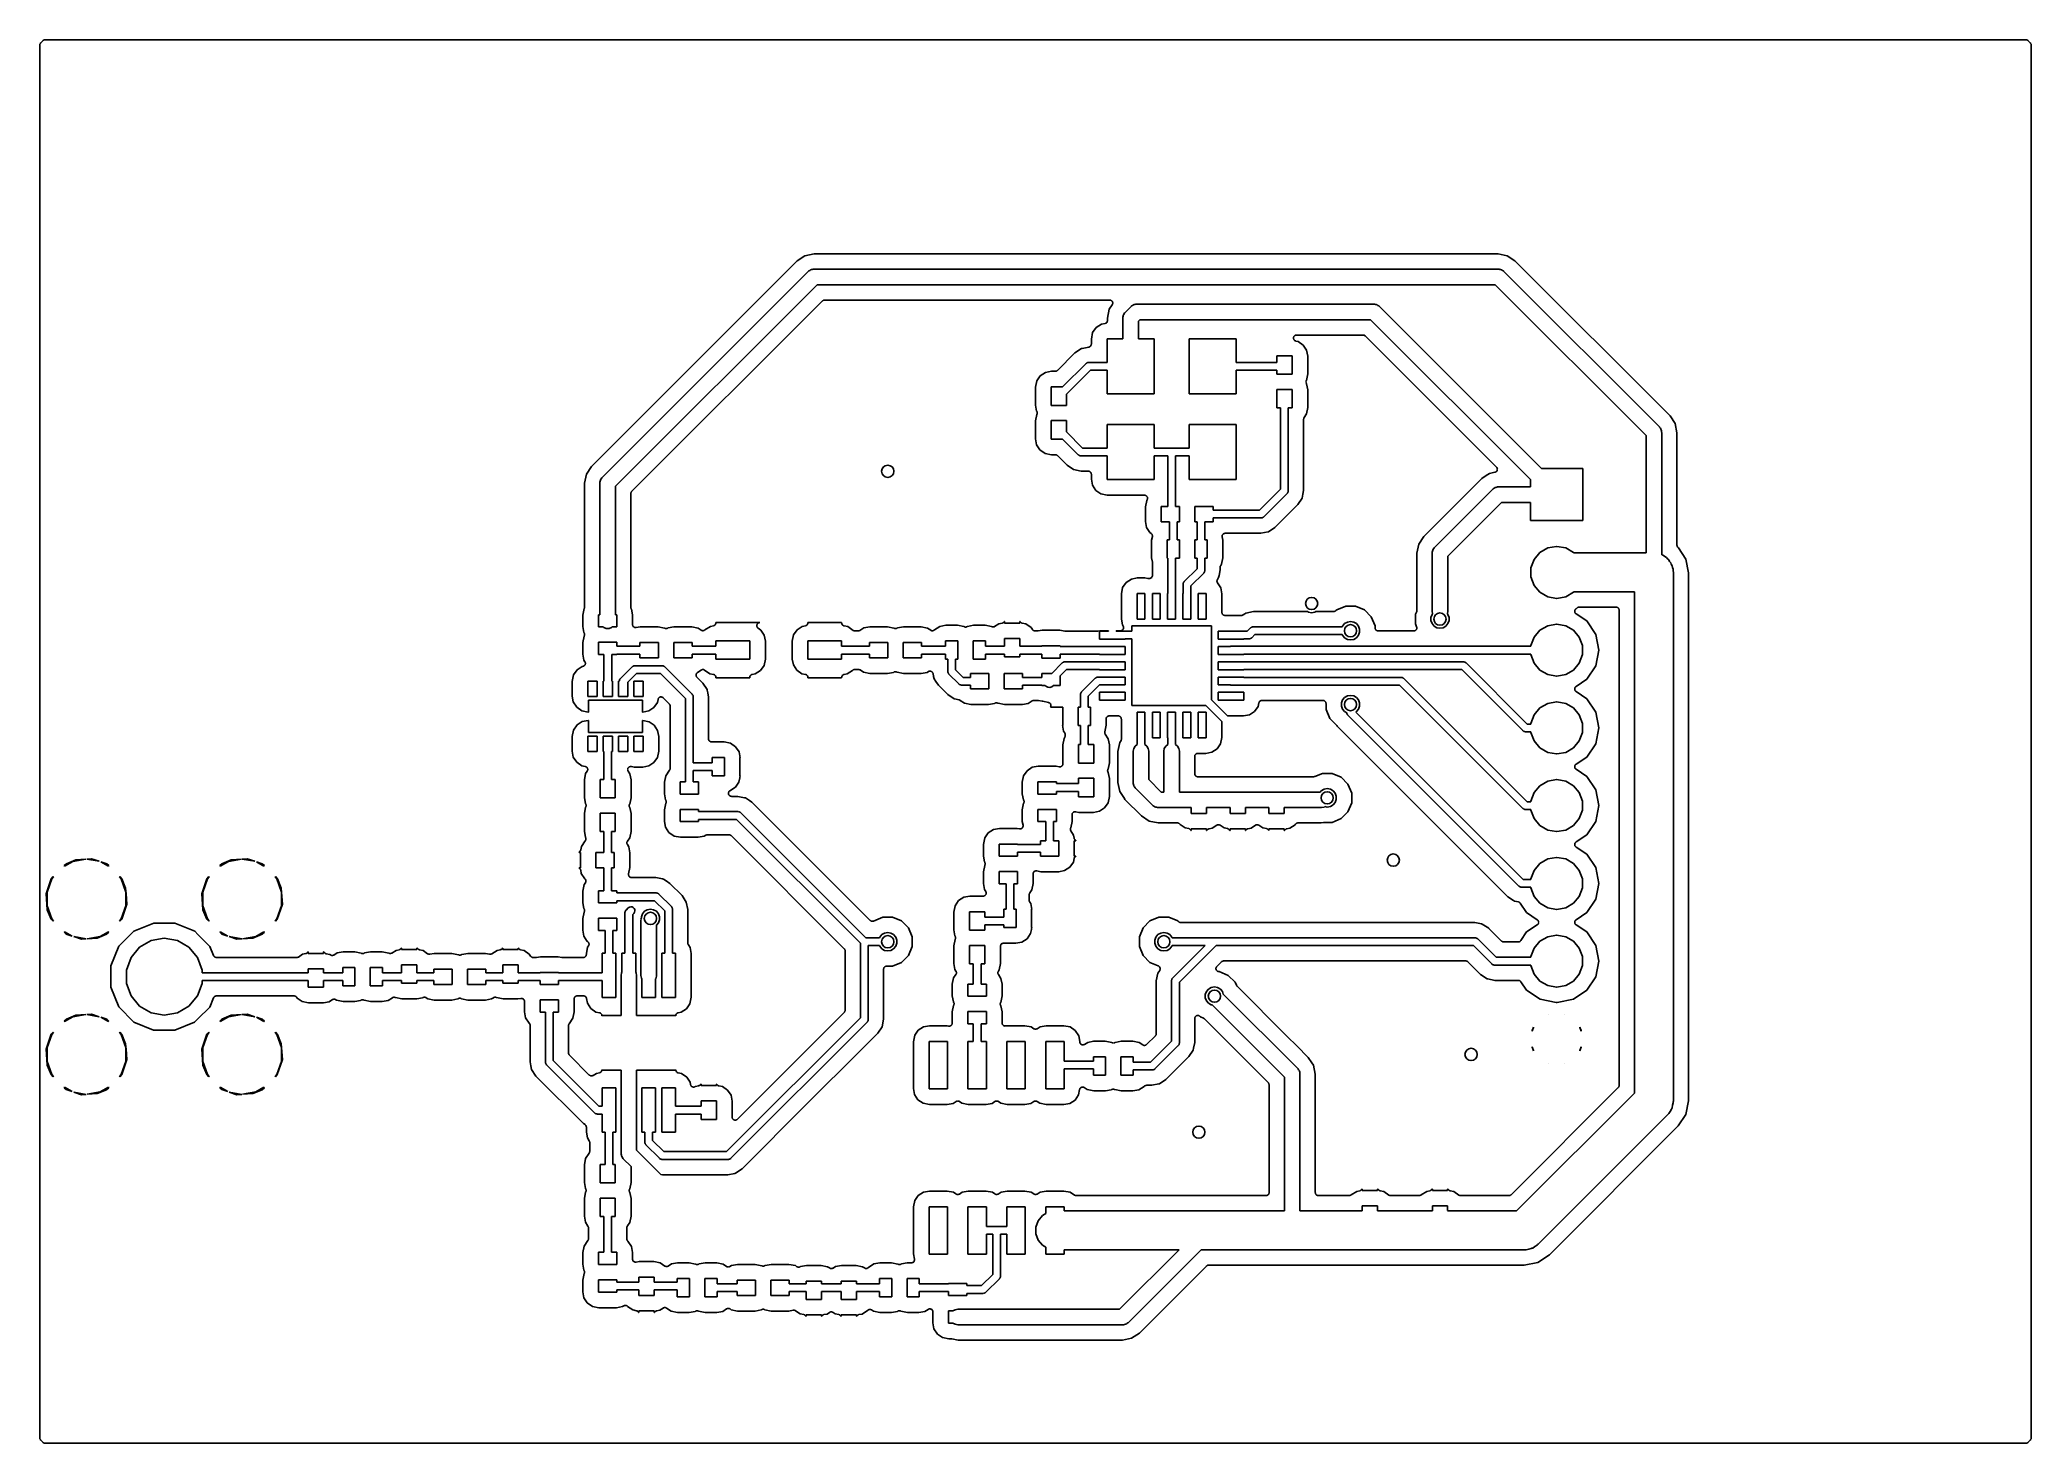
# Model space of a CAD drawing. Extents: x 33.3 to 98.3, y -74.9 to -29.1.
import ezdxf

# ---------------------------------------------------------------- set-up
doc = ezdxf.new("R2010")
doc.units = 0
doc.header["$MEASUREMENT"] = 0
doc.layers.add('BLACK', color=7, linetype='CONTINUOUS')

msp = doc.modelspace()

# ---------------------------------------------------------------- linework, layer by layer
at = {"layer": 'Black'}
for p, q in [((33.274, -29.2514), (33.2748, -29.2471)), ((33.274, -55.6101), (33.274, -29.2514)), ((33.2744, -29.2427), (33.2778, -29.2301)), ((33.2748, -29.2471), (33.2744, -29.2427)), ((33.2778, -29.2301), (33.28, -29.2172)), ((33.28, -29.2172), (33.2822, -29.2134)), ((33.2822, -29.2134), (33.2834, -29.2092)), ((33.2834, -29.2092), (33.2909, -29.1985)), ((33.2909, -29.1985), (33.2974, -29.1871)), ((33.2974, -29.1871), (33.3008, -29.1843)), ((33.3008, -29.1843), (33.3033, -29.1807)), ((33.3033, -29.1807), (33.3717, -29.1123)), ((33.3717, -29.1123), (33.3753, -29.1098)), ((33.3753, -29.1098), (33.3781, -29.1064)), ((33.3781, -29.1064), (33.3895, -29.0999)), ((33.3895, -29.0999), (33.4002, -29.0924)), ((33.4002, -29.0924), (33.4044, -29.0912)), ((33.4044, -29.0912), (33.4082, -29.089)), ((33.4082, -29.089), (33.4211, -29.0868)), ((33.4211, -29.0868), (33.4337, -29.0834)), ((33.4337, -29.0834), (33.4381, -29.0838)), ((33.4381, -29.0838), (33.4424, -29.083)), ((33.4424, -29.083), (98.1296, -29.083)), ((98.1296, -29.083), (98.1339, -29.0838)), ((98.1339, -29.0838), (98.1383, -29.0834)), ((98.1383, -29.0834), (98.1509, -29.0868)), ((98.1509, -29.0868), (98.1638, -29.089)), ((98.1638, -29.089), (98.1676, -29.0912)), ((98.1676, -29.0912), (98.1718, -29.0924)), ((98.1718, -29.0924), (98.1825, -29.0999)), ((98.1825, -29.0999), (98.1939, -29.1064)), ((98.1939, -29.1064), (98.1967, -29.1098)), ((98.1967, -29.1098), (98.2003, -29.1123)), ((98.2003, -29.1123), (98.2687, -29.1807)), ((98.2687, -29.1807), (98.2712, -29.1843)), ((98.2712, -29.1843), (98.2746, -29.1871)), ((98.2746, -29.1871), (98.2811, -29.1985)), ((98.2811, -29.1985), (98.2886, -29.2092)), ((98.2886, -29.2092), (98.2898, -29.2134)), ((98.2898, -29.2134), (98.292, -29.2172)), ((98.292, -29.2172), (98.2942, -29.2301)), ((98.2942, -29.2301), (98.2976, -29.2427)), ((98.2976, -29.2427), (98.2972, -29.2471)), ((98.2972, -29.2471), (98.298, -29.2514)), ((98.298, -29.2514), (98.298, -74.7616)), ((58.0069, -36.3038), (51.2898, -43.0209)), ((58.2592, -36.1352), (58.0069, -36.3038)), ((58.5568, -36.076), (58.2592, -36.1352)), ((80.8891, -36.076), (58.5568, -36.076)), ((81.1868, -36.1352), (80.8891, -36.076)), ((81.4391, -36.3038), (81.1868, -36.1352)), ((86.5052, -41.3699), (81.4391, -36.3038)), ((51.6364, -43.3814), (58.3674, -36.6504)), ((58.3674, -36.6504), (58.3765, -36.644)), ((58.3765, -36.644), (58.3837, -36.6354)), ((58.3837, -36.6354), (58.4125, -36.6188)), ((58.4125, -36.6188), (58.4397, -36.5998)), ((58.4397, -36.5998), (58.4504, -36.5969)), ((58.4504, -36.5969), (58.4601, -36.5913)), ((58.4601, -36.5913), (58.4928, -36.5856)), ((58.4928, -36.5856), (58.5249, -36.577)), ((58.5249, -36.577), (58.536, -36.5779)), ((58.536, -36.5779), (58.547, -36.576)), ((58.547, -36.576), (80.899, -36.576)), ((80.899, -36.576), (80.91, -36.5779)), ((80.91, -36.5779), (80.9211, -36.577)), ((80.9211, -36.577), (80.9532, -36.5856)), ((80.9532, -36.5856), (80.9859, -36.5913)), ((80.9859, -36.5913), (80.9956, -36.5969)), ((80.9956, -36.5969), (81.0063, -36.5998)), ((81.0063, -36.5998), (81.0335, -36.6188)), ((81.0335, -36.6188), (81.0623, -36.6354)), ((81.0623, -36.6354), (81.0695, -36.644)), ((81.0695, -36.644), (81.0786, -36.6504)), ((81.0786, -36.6504), (86.1586, -41.7304)), ((58.6522, -37.084), (52.07, -43.6662)), ((52.5993, -43.844), (58.83, -37.6133)), ((80.7938, -37.084), (58.6522, -37.084)), ((58.83, -37.6133), (58.8336, -37.6108)), ((58.8336, -37.6108), (58.8365, -37.6074)), ((58.8365, -37.6074), (58.8478, -37.6009)), ((58.8478, -37.6009), (58.8585, -37.5934)), ((58.8585, -37.5934), (58.8627, -37.5922)), ((58.8627, -37.5922), (58.8665, -37.59)), ((58.8665, -37.59), (58.8794, -37.5878)), ((58.8794, -37.5878), (58.892, -37.5844)), ((58.892, -37.5844), (58.8964, -37.5848)), ((58.8964, -37.5848), (58.9007, -37.584)), ((58.9007, -37.584), (68.2084, -37.584)), ((68.2084, -37.584), (68.2116, -37.5846)), ((68.2116, -37.5846), (68.2149, -37.5842)), ((68.2149, -37.5842), (68.2287, -37.5876)), ((68.2287, -37.5876), (68.2426, -37.59)), ((68.2426, -37.59), (68.2454, -37.5917)), ((68.2454, -37.5917), (68.2486, -37.5925)), ((68.2486, -37.5925), (68.2604, -37.6003)), ((68.2604, -37.6003), (68.2727, -37.6074)), ((68.2727, -37.6074), (68.2748, -37.6099)), ((68.2748, -37.6099), (68.2775, -37.6118)), ((68.2775, -37.6118), (68.2859, -37.6232)), ((68.2859, -37.6232), (68.295, -37.634)), ((68.295, -37.634), (68.2961, -37.6371)), ((68.2961, -37.6371), (68.2981, -37.6398)), ((68.2981, -37.6398), (68.302, -37.6534)), ((68.3055, -37.7078), (68.2998, -37.7207)), ((68.302, -37.6534), (68.3069, -37.6666)), ((68.3057, -37.7045), (68.3055, -37.7078)), ((68.3069, -37.7014), (68.3057, -37.7045)), ((68.3069, -37.6666), (68.3069, -37.6699)), ((68.3069, -37.6699), (68.3078, -37.6731)), ((68.3078, -37.6731), (68.3069, -37.6872)), ((68.3069, -37.6872), (68.3069, -37.7014)), ((85.725, -42.0152), (80.7938, -37.084)), ((68.0555, -38.3503), (67.9363, -38.3727)), ((68.0712, -38.3444), (68.0555, -38.3503)), ((68.087, -38.3387), (68.0712, -38.3444)), ((68.0874, -38.3383), (68.087, -38.3387)), ((68.088, -38.3381), (68.0874, -38.3383)), ((68.1007, -38.3271), (68.088, -38.3381)), ((68.1136, -38.3163), (68.1007, -38.3271)), ((68.1139, -38.3158), (68.1136, -38.3163)), ((68.1143, -38.3154), (68.1139, -38.3158)), ((68.1226, -38.3007), (68.1143, -38.3154)), ((68.131, -38.2863), (68.1226, -38.3007)), ((68.1311, -38.2857), (68.131, -38.2863)), ((68.1314, -38.2852), (68.1311, -38.2857)), ((68.1341, -38.2685), (68.1314, -38.2852)), ((68.137, -38.2521), (68.1341, -38.2685)), ((68.1962, -37.8822), (68.137, -38.1799)), ((68.137, -38.1799), (68.137, -38.2521)), ((68.2915, -37.7396), (68.1962, -37.8822)), ((68.2929, -37.7365), (68.2915, -37.7396)), ((68.295, -37.734), (68.2929, -37.7365)), ((68.2998, -37.7207), (68.295, -37.734)), ((68.637, -38.17), (68.6389, -38.159)), ((68.637, -38.848), (68.637, -38.17)), ((68.638, -38.1479), (68.6466, -38.1158)), ((68.6389, -38.159), (68.638, -38.1479)), ((68.6466, -38.1158), (68.6523, -38.0831)), ((68.6523, -38.0831), (68.6579, -38.0734)), ((68.6579, -38.0734), (68.6608, -38.0627)), ((68.6608, -38.0627), (68.6798, -38.0355)), ((68.6798, -38.0355), (68.6964, -38.0067)), ((68.6964, -38.0067), (68.705, -37.9995)), ((68.705, -37.9995), (68.7114, -37.9904)), ((68.7114, -37.9904), (68.9084, -37.7934)), ((68.9084, -37.7934), (68.9175, -37.787)), ((68.9175, -37.787), (68.9247, -37.7784)), ((68.9247, -37.7784), (68.9535, -37.7618)), ((68.9535, -37.7618), (68.9807, -37.7428)), ((68.9807, -37.7428), (68.9914, -37.7399)), ((68.9914, -37.7399), (69.0011, -37.7343)), ((69.0011, -37.7343), (69.0338, -37.7286)), ((69.0338, -37.7286), (69.0659, -37.72)), ((69.0659, -37.72), (69.077, -37.7209)), ((69.077, -37.7209), (69.088, -37.719)), ((69.088, -37.719), (76.835, -37.719)), ((69.1932, -38.227), (69.145, -38.2752)), ((69.145, -38.2752), (69.145, -38.848)), ((76.7298, -38.227), (69.1932, -38.227)), ((81.954, -43.4512), (76.7298, -38.227)), ((76.835, -37.719), (76.846, -37.7209)), ((76.846, -37.7209), (76.8571, -37.72)), ((76.8571, -37.72), (76.8892, -37.7286)), ((76.8892, -37.7286), (76.9219, -37.7343)), ((76.9219, -37.7343), (76.9316, -37.7399)), ((76.9316, -37.7399), (76.9423, -37.7428)), ((76.9423, -37.7428), (76.9695, -37.7618)), ((76.9695, -37.7618), (76.9983, -37.7784)), ((76.9983, -37.7784), (77.0055, -37.787)), ((77.0055, -37.787), (77.0146, -37.7934)), ((77.0146, -37.7934), (82.3132, -43.092)), ((67.6514, -38.6497), (67.6092, -38.858)), ((67.6092, -38.858), (67.6092, -39.0241)), ((67.7656, -38.4826), (67.6514, -38.6497)), ((67.9363, -38.3727), (67.7656, -38.4826)), ((68.121, -39.621), (68.121, -38.848)), ((68.121, -38.848), (68.637, -38.848)), ((69.145, -38.848), (69.661, -38.848)), ((69.661, -38.848), (69.661, -40.648)), ((70.801, -40.648), (70.801, -38.848)), ((70.801, -38.848), (72.341, -38.848)), ((72.341, -38.848), (72.341, -39.621)), ((74.211, -38.8245), (74.2124, -38.8171)), ((74.2124, -38.8344), (74.211, -38.8245)), ((74.2124, -38.8096), (74.2159, -38.8002)), ((74.2124, -38.8171), (74.2124, -38.8096)), ((74.2124, -38.8444), (74.2124, -38.8344)), ((74.215, -38.8514), (74.2124, -38.8444)), ((74.2161, -38.8588), (74.215, -38.8514)), ((74.2159, -38.8002), (74.2179, -38.7904)), ((74.2209, -38.8676), (74.2161, -38.8588)), ((74.2179, -38.7904), (74.2218, -38.784)), ((74.2243, -38.877), (74.2209, -38.8676)), ((74.2218, -38.784), (74.2243, -38.777)), ((74.2243, -38.777), (74.2308, -38.7693)), ((74.2291, -38.8827), (74.2243, -38.877)), ((74.2327, -38.8893), (74.2291, -38.8827)), ((74.2308, -38.7693), (74.236, -38.7608)), ((74.2402, -38.8959), (74.2327, -38.8893)), ((74.236, -38.7608), (74.2418, -38.7561)), ((74.2467, -38.9036), (74.2402, -38.8959)), ((74.2418, -38.7561), (74.2467, -38.7504)), ((74.2467, -38.7504), (74.2553, -38.7454)), ((74.2531, -38.9074), (74.2467, -38.9036)), ((74.2588, -38.9123), (74.2531, -38.9074)), ((74.2553, -38.7454), (74.2631, -38.7392)), ((74.2681, -38.916), (74.2588, -38.9123)), ((74.2631, -38.7392), (74.2702, -38.7368)), ((74.2767, -38.921), (74.2681, -38.916)), ((74.2702, -38.7368), (74.2767, -38.733)), ((74.2767, -38.733), (74.2866, -38.7313)), ((74.2841, -38.9223), (74.2767, -38.921)), ((74.2911, -38.925), (74.2841, -38.9223)), ((74.2866, -38.7313), (74.2961, -38.7281)), ((74.3623, -38.9394), (74.2911, -38.925)), ((74.2961, -38.7281), (74.3036, -38.7283)), ((74.3036, -38.7283), (74.3109, -38.727)), ((74.3109, -38.727), (76.4813, -38.727)), ((74.5294, -39.0536), (74.3623, -38.9394)), ((76.4813, -38.727), (76.4856, -38.7278)), ((76.4856, -38.7278), (76.49, -38.7274)), ((76.49, -38.7274), (76.5026, -38.7308)), ((76.5026, -38.7308), (76.5155, -38.733)), ((76.5155, -38.733), (76.5193, -38.7352)), ((76.5193, -38.7352), (76.5235, -38.7364)), ((76.5235, -38.7364), (76.5342, -38.7439)), ((76.5342, -38.7439), (76.5455, -38.7504)), ((76.5455, -38.7504), (76.5484, -38.7538)), ((76.5484, -38.7538), (76.552, -38.7563)), ((76.552, -38.7563), (80.839, -43.0433)), ((67.0747, -39.3116), (66.5023, -39.884)), ((66.6684, -40.425), (67.4352, -39.6582)), ((67.2858, -39.1705), (67.0747, -39.3116)), ((67.3125, -39.1652), (67.2858, -39.1705)), ((67.5288, -39.1222), (67.3125, -39.1652)), ((67.4352, -39.6582), (67.4398, -39.655)), ((67.4398, -39.655), (67.4434, -39.6507)), ((67.4434, -39.6507), (67.4577, -39.6424)), ((67.4577, -39.6424), (67.4713, -39.6329)), ((67.4713, -39.6329), (67.4767, -39.6315)), ((67.4767, -39.6315), (67.4816, -39.6287)), ((67.4816, -39.6287), (67.4979, -39.6258)), ((67.4979, -39.6258), (67.5139, -39.6215)), ((67.5139, -39.6215), (67.5195, -39.622)), ((67.5195, -39.622), (67.525, -39.621)), ((67.525, -39.621), (68.121, -39.621)), ((67.5439, -39.1163), (67.5288, -39.1222)), ((67.5592, -39.1107), (67.5439, -39.1163)), ((67.5601, -39.11), (67.5592, -39.1107)), ((67.5611, -39.1096), (67.5601, -39.11)), ((67.5734, -39.0989), (67.5611, -39.1096)), ((67.5858, -39.0884), (67.5734, -39.0989)), ((67.5864, -39.0875), (67.5858, -39.0884)), ((67.5872, -39.0867), (67.5864, -39.0875)), ((67.5951, -39.0724), (67.5872, -39.0867)), ((67.6032, -39.0583), (67.5951, -39.0724)), ((67.6034, -39.0572), (67.6032, -39.0583)), ((67.6039, -39.0563), (67.6034, -39.0572)), ((67.6064, -39.0401), (67.6039, -39.0563)), ((67.6092, -39.0241), (67.6064, -39.0401)), ((72.341, -39.621), (73.664, -39.621)), ((73.664, -39.621), (73.664, -39.409)), ((73.664, -39.409), (74.164, -39.409)), ((74.164, -39.409), (74.164, -40.009)), ((74.6393, -39.2243), (74.5294, -39.0536)), ((74.6758, -39.4183), (74.6393, -39.2243)), ((74.6758, -39.999), (74.6758, -39.4183)), ((65.8284, -40.2267), (65.7862, -40.435)), ((65.9426, -40.0596), (65.8284, -40.2267)), ((66.1133, -39.9497), (65.9426, -40.0596)), ((66.3073, -39.9132), (66.1133, -39.9497)), ((66.4316, -39.9132), (66.3073, -39.9132)), ((66.436, -39.9125), (66.4316, -39.9132)), ((66.4403, -39.9129), (66.436, -39.9125)), ((66.453, -39.9095), (66.4403, -39.9129)), ((66.4658, -39.9072), (66.453, -39.9095)), ((66.4696, -39.905), (66.4658, -39.9072)), ((66.4739, -39.9039), (66.4696, -39.905)), ((66.4846, -39.8964), (66.4739, -39.9039)), ((66.4959, -39.8898), (66.4846, -39.8964)), ((66.4987, -39.8865), (66.4959, -39.8898)), ((66.5023, -39.884), (66.4987, -39.8865)), ((67.5776, -39.875), (66.798, -40.6546)), ((68.121, -39.875), (67.5776, -39.875)), ((68.121, -40.648), (68.121, -39.875)), ((73.664, -39.875), (72.341, -39.875)), ((72.341, -39.875), (72.341, -40.648)), ((73.664, -40.009), (73.664, -39.875)), ((74.164, -40.009), (73.664, -40.009)), ((74.6182, -40.2713), (74.619, -40.2601)), ((74.6199, -40.2773), (74.6182, -40.2713)), ((74.6185, -40.2488), (74.6203, -40.2429)), ((74.619, -40.2601), (74.6185, -40.2488)), ((74.6202, -40.2835), (74.6199, -40.2773)), ((74.6245, -40.2939), (74.6202, -40.2835)), ((74.6203, -40.2429), (74.6208, -40.2367)), ((74.6208, -40.2367), (74.6254, -40.2264)), ((74.6276, -40.3047), (74.6245, -40.2939)), ((74.6254, -40.2264), (74.6288, -40.2157)), ((74.6312, -40.3098), (74.6276, -40.3047)), ((74.6288, -40.2157), (74.6326, -40.2107)), ((74.6336, -40.3156), (74.6312, -40.3098)), ((74.6326, -40.2107), (74.6331, -40.2094)), ((74.6331, -40.2094), (74.6758, -39.999)), ((65.7862, -40.435), (65.7862, -41.0157)), ((66.298, -41.025), (66.298, -40.425)), ((66.298, -40.425), (66.6684, -40.425)), ((66.798, -40.6546), (66.798, -41.025)), ((69.661, -40.648), (68.121, -40.648)), ((72.341, -40.648), (70.801, -40.648)), ((73.664, -41.109), (73.664, -40.509)), ((73.664, -40.509), (74.164, -40.509)), ((74.164, -40.509), (74.164, -41.109)), ((74.6393, -40.3243), (74.6336, -40.3156)), ((74.6758, -40.5183), (74.6393, -40.3243)), ((74.6758, -41.099), (74.6758, -40.5183)), ((65.7862, -41.0157), (65.8227, -41.2097)), ((65.8289, -41.3246), (65.7862, -41.535)), ((65.7862, -41.535), (65.7862, -42.1157)), ((65.8227, -41.2097), (65.8284, -41.2184)), ((65.8284, -41.2184), (65.8308, -41.2242)), ((65.8294, -41.3233), (65.8289, -41.3246)), ((65.8332, -41.3183), (65.8294, -41.3233)), ((65.8308, -41.2242), (65.8344, -41.2293)), ((65.8366, -41.3076), (65.8332, -41.3183)), ((65.8344, -41.2293), (65.8375, -41.2401)), ((65.8412, -41.2973), (65.8366, -41.3076)), ((65.8375, -41.2401), (65.8418, -41.2505)), ((65.8417, -41.2911), (65.8412, -41.2973)), ((65.8435, -41.2852), (65.8417, -41.2911)), ((65.8418, -41.2505), (65.8421, -41.2567)), ((65.8421, -41.2567), (65.8438, -41.2627)), ((65.8438, -41.2627), (65.843, -41.2739)), ((65.843, -41.2739), (65.8435, -41.2852)), ((66.798, -41.025), (66.298, -41.025)), ((66.298, -42.125), (66.298, -41.525)), ((66.298, -41.525), (66.798, -41.525)), ((66.798, -41.525), (66.798, -41.8954)), ((73.787, -41.109), (73.664, -41.109)), ((73.787, -43.7624), (73.787, -41.109)), ((74.164, -41.109), (74.041, -41.109)), ((74.041, -41.109), (74.041, -43.815)), ((74.541, -41.4737), (74.5432, -41.4614)), ((74.541, -43.8052), (74.541, -41.4737)), ((74.5432, -41.4614), (74.5441, -41.4489)), ((74.5441, -41.4489), (74.5462, -41.4444)), ((74.5462, -41.4444), (74.547, -41.4395)), ((74.547, -41.4395), (74.5533, -41.4287)), ((74.5533, -41.4287), (74.5584, -41.4173)), ((74.5584, -41.4173), (74.6336, -41.3073)), ((74.6336, -41.3073), (74.6758, -41.099)), ((86.6738, -41.6222), (86.5052, -41.3699)), ((65.7862, -42.1157), (65.8227, -42.3097)), ((66.6684, -42.125), (66.298, -42.125)), ((67.1812, -42.6378), (66.6684, -42.125)), ((66.798, -41.8954), (67.3236, -42.421)), ((68.121, -42.421), (68.121, -41.648)), ((68.121, -41.648), (69.661, -41.648)), ((69.661, -41.648), (69.661, -42.421)), ((70.801, -41.648), (72.341, -41.648)), ((70.801, -42.421), (70.801, -41.648)), ((72.341, -41.648), (72.341, -43.448)), ((85.725, -45.847), (85.725, -42.0152)), ((86.1586, -41.7304), (86.165, -41.7395)), ((86.165, -41.7395), (86.1736, -41.7467)), ((86.1736, -41.7467), (86.1902, -41.7755)), ((86.1902, -41.7755), (86.2092, -41.8027)), ((86.2092, -41.8027), (86.2121, -41.8134)), ((86.2121, -41.8134), (86.2177, -41.8231)), ((86.2177, -41.8231), (86.2234, -41.8558)), ((86.2234, -41.8558), (86.232, -41.8879)), ((86.232, -41.8879), (86.2311, -41.899)), ((86.2311, -41.899), (86.233, -41.91)), ((86.233, -41.91), (86.233, -45.9066)), ((86.733, -41.9198), (86.6738, -41.6222)), ((86.733, -45.5958), (86.733, -41.9198)), ((65.8227, -42.3097), (65.9326, -42.4804)), ((65.9326, -42.4804), (66.0997, -42.5946)), ((66.0997, -42.5946), (66.308, -42.6368)), ((66.308, -42.6368), (66.4316, -42.6368)), ((66.4316, -42.6368), (66.436, -42.6375)), ((66.436, -42.6375), (66.4403, -42.6371)), ((66.4403, -42.6371), (66.453, -42.6405)), ((66.453, -42.6405), (66.4658, -42.6428)), ((66.4658, -42.6428), (66.4696, -42.645)), ((66.4696, -42.645), (66.4739, -42.6461)), ((66.4739, -42.6461), (66.4846, -42.6536)), ((66.4846, -42.6536), (66.4959, -42.6602)), ((66.4959, -42.6602), (66.4987, -42.6635)), ((66.4987, -42.6635), (66.5023, -42.666)), ((66.5023, -42.666), (66.8207, -42.9844)), ((67.1858, -42.641), (67.1812, -42.6378)), ((67.1894, -42.6453), (67.1858, -42.641)), ((67.2037, -42.6536), (67.1894, -42.6453)), ((67.2173, -42.6631), (67.2037, -42.6536)), ((67.2227, -42.6645), (67.2173, -42.6631)), ((67.2276, -42.6673), (67.2227, -42.6645)), ((67.2439, -42.6702), (67.2276, -42.6673)), ((67.2599, -42.6745), (67.2439, -42.6702)), ((67.2655, -42.674), (67.2599, -42.6745)), ((67.271, -42.675), (67.2655, -42.674)), ((68.121, -42.675), (67.271, -42.675)), ((67.3236, -42.421), (68.121, -42.421)), ((68.121, -43.448), (68.121, -42.675)), ((69.661, -42.421), (70.231, -42.421)), ((70.104, -42.675), (69.661, -42.675)), ((69.661, -42.675), (69.661, -43.448)), ((70.104, -44.327), (70.104, -42.675)), ((70.231, -42.421), (70.801, -42.421)), ((70.801, -42.675), (70.358, -42.675)), ((70.358, -42.675), (70.358, -44.327)), ((70.801, -43.448), (70.801, -42.675)), ((51.1212, -43.2732), (51.062, -43.5709)), ((51.2898, -43.0209), (51.1212, -43.2732)), ((51.562, -43.561), (51.5639, -43.55)), ((51.562, -47.864), (51.562, -43.561)), ((51.563, -43.5389), (51.5716, -43.5068)), ((51.5639, -43.55), (51.563, -43.5389)), ((51.5716, -43.5068), (51.5773, -43.4741)), ((51.5773, -43.4741), (51.5829, -43.4644)), ((51.5829, -43.4644), (51.5858, -43.4537)), ((51.5858, -43.4537), (51.6048, -43.4265)), ((51.6048, -43.4265), (51.6214, -43.3977)), ((51.6214, -43.3977), (51.63, -43.3905)), ((51.63, -43.3905), (51.6364, -43.3814)), ((66.8207, -42.9844), (67.0318, -43.1255)), ((67.0318, -43.1255), (67.2808, -43.175)), ((67.2808, -43.175), (67.5092, -43.175)), ((67.5092, -43.175), (67.5179, -43.1765)), ((67.5179, -43.1765), (67.5266, -43.1765)), ((67.5266, -43.1765), (67.5348, -43.1795)), ((67.5348, -43.1795), (67.5434, -43.181)), ((67.5434, -43.181), (67.551, -43.1854)), ((67.551, -43.1854), (67.5592, -43.1884)), ((67.5592, -43.1884), (67.566, -43.194)), ((67.566, -43.194), (67.5735, -43.1984)), ((67.5735, -43.1984), (67.5791, -43.2051)), ((67.5791, -43.2051), (67.5858, -43.2107)), ((67.5858, -43.2107), (67.5902, -43.2183)), ((67.5902, -43.2183), (67.5958, -43.225)), ((67.5958, -43.225), (67.5988, -43.2332)), ((67.5988, -43.2332), (67.6032, -43.2408)), ((67.6032, -43.2408), (67.6047, -43.2494)), ((67.6047, -43.2494), (67.6077, -43.2576)), ((67.6077, -43.2576), (67.6077, -43.2664)), ((67.6077, -43.2664), (67.6092, -43.275)), ((67.6092, -43.275), (67.6092, -43.4387)), ((67.6092, -43.4387), (67.6457, -43.6327)), ((69.661, -43.448), (68.121, -43.448)), ((72.341, -43.448), (70.801, -43.448)), ((80.3589, -43.4158), (78.4678, -45.3069)), ((80.5062, -43.3173), (80.3589, -43.4158)), ((80.6112, -43.2472), (80.5062, -43.3173)), ((80.7878, -43.2121), (80.6112, -43.2472)), ((80.7909, -43.2109), (80.7878, -43.2121)), ((80.7942, -43.2106), (80.7909, -43.2109)), ((80.807, -43.2046), (80.7942, -43.2106)), ((80.8201, -43.1995), (80.807, -43.2046)), ((80.8226, -43.1973), (80.8201, -43.1995)), ((80.8256, -43.1959), (80.8226, -43.1973)), ((80.8356, -43.1859), (80.8256, -43.1959)), ((80.8463, -43.1766), (80.8356, -43.1859)), ((80.839, -43.0433), (80.8409, -43.046)), ((80.8409, -43.046), (80.8435, -43.0481)), ((80.8435, -43.0481), (80.8508, -43.0602)), ((80.8478, -43.1737), (80.8463, -43.1766)), ((80.8502, -43.1714), (80.8478, -43.1737)), ((80.8562, -43.1585), (80.8502, -43.1714)), ((80.8508, -43.0602), (80.8589, -43.0717)), ((80.863, -43.1461), (80.8562, -43.1585)), ((80.8589, -43.0717), (80.8598, -43.0749)), ((80.8598, -43.0749), (80.8615, -43.0778)), ((80.8615, -43.0778), (80.8642, -43.0916)), ((80.8635, -43.1429), (80.863, -43.1461)), ((80.8649, -43.1399), (80.8635, -43.1429)), ((80.8642, -43.0916), (80.8679, -43.1053)), ((80.8661, -43.1258), (80.8649, -43.1399)), ((80.8682, -43.1118), (80.8661, -43.1258)), ((80.8679, -43.1053), (80.8676, -43.1086)), ((80.8676, -43.1086), (80.8682, -43.1118)), ((81.954, -43.688), (81.954, -43.4512)), ((82.3132, -43.092), (83.654, -43.092)), ((83.654, -43.092), (83.654, -44.792)), ((51.062, -43.5709), (51.062, -47.612)), ((52.07, -43.6662), (52.07, -47.864)), ((52.57, -43.9147), (52.5708, -43.9104)), ((52.57, -47.5035), (52.57, -43.9147)), ((52.5704, -43.906), (52.5738, -43.8934)), ((52.5708, -43.9104), (52.5704, -43.906)), ((52.5738, -43.8934), (52.576, -43.8805)), ((52.576, -43.8805), (52.5782, -43.8767)), ((52.5782, -43.8767), (52.5794, -43.8725)), ((52.5794, -43.8725), (52.5869, -43.8618)), ((52.5869, -43.8618), (52.5934, -43.8505)), ((52.5934, -43.8505), (52.5968, -43.8476)), ((52.5968, -43.8476), (52.5993, -43.844)), ((67.6457, -43.6327), (67.7556, -43.8034)), ((67.7556, -43.8034), (67.9227, -43.9176)), ((67.9227, -43.9176), (68.131, -43.9598)), ((68.131, -43.9598), (69.3454, -43.9598)), ((69.3454, -43.9598), (69.3492, -43.9604)), ((69.3492, -43.9604), (69.353, -43.96)), ((69.353, -43.96), (69.3662, -43.9634)), ((69.3662, -43.9634), (69.3796, -43.9658)), ((69.4194, -44.1287), (69.3772, -44.337)), ((69.3796, -43.9658), (69.3829, -43.9677)), ((69.3829, -43.9677), (69.3866, -43.9686)), ((69.3866, -43.9686), (69.3979, -43.9763)), ((69.3979, -43.9763), (69.4097, -43.9831)), ((69.4097, -43.9831), (69.4122, -43.9861)), ((69.4122, -43.9861), (69.4153, -43.9882)), ((69.4153, -43.9882), (69.4233, -43.9993)), ((69.428, -44.1162), (69.4194, -44.1287)), ((69.4233, -43.9993), (69.432, -44.0098)), ((69.4296, -44.1127), (69.428, -44.1162)), ((69.432, -44.1098), (69.4296, -44.1127)), ((69.432, -44.0098), (69.4333, -44.0133)), ((69.4367, -44.0969), (69.432, -44.1098)), ((69.4333, -44.0133), (69.4356, -44.0165)), ((69.4356, -44.0165), (69.4392, -44.0296)), ((69.4423, -44.0845), (69.4367, -44.0969)), ((69.4392, -44.0296), (69.4439, -44.0424)), ((69.4426, -44.0807), (69.4423, -44.0845)), ((69.4439, -44.0771), (69.4426, -44.0807)), ((69.4439, -44.0424), (69.4439, -44.0462)), ((69.4439, -44.0462), (69.4449, -44.0499)), ((69.4449, -44.0499), (69.4439, -44.0635)), ((69.4439, -44.0635), (69.4439, -44.0771)), ((73.0994, -44.45), (73.787, -43.7624)), ((74.0038, -43.9048), (73.2418, -44.6668)), ((74.007, -43.9002), (74.0038, -43.9048)), ((74.0113, -43.8966), (74.007, -43.9002)), ((74.0196, -43.8823), (74.0113, -43.8966)), ((74.0291, -43.8687), (74.0196, -43.8823)), ((74.0305, -43.8633), (74.0291, -43.8687)), ((74.0333, -43.8584), (74.0305, -43.8633)), ((74.0362, -43.8421), (74.0333, -43.8584)), ((74.0405, -43.8261), (74.0362, -43.8421)), ((74.041, -43.815), (74.04, -43.8205)), ((74.04, -43.8205), (74.0405, -43.8261)), ((74.3504, -44.2653), (74.4915, -44.0542)), ((74.4915, -44.0542), (74.5177, -43.9225)), ((74.5177, -43.9225), (74.541, -43.8052)), ((74.5177, -43.9225), (74.5177, -43.9225)), ((78.8144, -45.6674), (80.7194, -43.7624)), ((81.0042, -44.196), (79.248, -45.9522)), ((80.7194, -43.7624), (80.7285, -43.756)), ((80.7285, -43.756), (80.7357, -43.7474)), ((80.7357, -43.7474), (80.7645, -43.7308)), ((80.7645, -43.7308), (80.7917, -43.7118)), ((80.7917, -43.7118), (80.8024, -43.7089)), ((80.8024, -43.7089), (80.8121, -43.7033)), ((80.8121, -43.7033), (80.8448, -43.6976)), ((80.8448, -43.6976), (80.8769, -43.689)), ((80.8769, -43.689), (80.888, -43.6899)), ((80.888, -43.6899), (80.899, -43.688)), ((80.899, -43.688), (81.954, -43.688)), ((81.954, -44.196), (81.0042, -44.196)), ((81.954, -44.792), (81.954, -44.196)), ((69.3772, -44.337), (69.3772, -44.8177)), ((69.3772, -44.8177), (69.4137, -45.0117)), ((69.889, -44.827), (69.889, -44.327)), ((69.889, -44.327), (70.104, -44.327)), ((70.162, -44.827), (69.889, -44.827)), ((70.162, -45.42), (70.162, -44.827)), ((70.358, -44.327), (70.489, -44.327)), ((70.489, -44.827), (70.416, -44.827)), ((70.416, -44.827), (70.416, -45.42)), ((70.489, -44.327), (70.489, -44.827)), ((70.989, -44.827), (70.989, -44.327)), ((70.989, -44.327), (71.589, -44.327)), ((71.062, -44.827), (70.989, -44.827)), ((71.062, -45.42), (71.062, -44.827)), ((71.589, -44.827), (71.316, -44.827)), ((71.316, -44.827), (71.316, -45.42)), ((71.589, -44.327), (71.589, -44.45)), ((71.589, -44.45), (73.0994, -44.45)), ((73.152, -44.704), (71.589, -44.704)), ((71.589, -44.704), (71.589, -44.827)), ((73.1575, -44.703), (73.152, -44.704)), ((73.1631, -44.7035), (73.1575, -44.703)), ((73.1791, -44.6992), (73.1631, -44.7035)), ((73.1954, -44.6963), (73.1791, -44.6992)), ((73.2003, -44.6935), (73.1954, -44.6963)), ((73.2057, -44.6921), (73.2003, -44.6935)), ((73.2193, -44.6826), (73.2057, -44.6921)), ((73.2336, -44.6743), (73.2193, -44.6826)), ((73.2372, -44.67), (73.2336, -44.6743)), ((73.2418, -44.6668), (73.2372, -44.67)), ((73.6023, -45.0134), (74.3504, -44.2653)), ((83.654, -44.792), (81.954, -44.792)), ((69.4137, -45.0117), (69.5236, -45.1824)), ((69.5236, -45.1824), (69.56, -45.2073)), ((69.56, -45.2073), (69.5645, -45.2116)), ((69.5645, -45.2116), (69.5698, -45.2149)), ((69.5698, -45.2149), (69.5768, -45.2237)), ((69.5768, -45.2237), (69.5849, -45.2316)), ((69.6016, -45.3097), (69.5772, -45.43)), ((69.5772, -45.43), (69.5772, -46.0107)), ((69.5849, -45.2316), (69.5876, -45.2372)), ((69.5876, -45.2372), (69.5914, -45.2421)), ((69.5914, -45.2421), (69.595, -45.2527)), ((69.595, -45.2527), (69.5999, -45.2629)), ((69.5999, -45.2629), (69.6005, -45.2691)), ((69.6005, -45.2691), (69.6025, -45.275)), ((69.6018, -45.3035), (69.6016, -45.3097)), ((69.6033, -45.2974), (69.6018, -45.3035)), ((69.6025, -45.275), (69.6022, -45.2862)), ((69.6022, -45.2862), (69.6033, -45.2974)), ((70.089, -46.02), (70.089, -45.42)), ((70.089, -45.42), (70.162, -45.42)), ((70.416, -45.42), (70.489, -45.42)), ((70.489, -45.42), (70.489, -46.02)), ((70.989, -46.02), (70.989, -45.42)), ((70.989, -45.42), (71.062, -45.42)), ((71.316, -45.42), (71.389, -45.42)), ((71.389, -45.42), (71.389, -46.02)), ((71.8803, -45.2878), (71.8804, -45.2872)), ((71.8804, -45.3045), (71.8803, -45.2878)), ((71.8804, -45.2866), (71.8862, -45.2708)), ((71.8804, -45.2872), (71.8804, -45.2866)), ((71.8804, -45.3214), (71.8804, -45.3045)), ((71.8806, -45.3219), (71.8804, -45.3214)), ((71.8807, -45.3225), (71.8806, -45.3219)), ((71.9008, -45.4293), (71.8807, -45.3225)), ((71.8862, -45.2708), (71.8918, -45.255)), ((71.8918, -45.255), (71.8921, -45.2545)), ((71.8921, -45.2545), (71.8923, -45.254)), ((71.8923, -45.254), (71.9031, -45.2411)), ((71.9008, -46.01), (71.9008, -45.4293)), ((71.9031, -45.2411), (71.9138, -45.2281)), ((71.9138, -45.2281), (71.9143, -45.2278)), ((71.9143, -45.2278), (71.9146, -45.2274)), ((71.9146, -45.2274), (71.9292, -45.219)), ((71.9292, -45.219), (71.9437, -45.2104)), ((71.9437, -45.2104), (71.9442, -45.2103)), ((71.9442, -45.2103), (71.9447, -45.21)), ((71.9447, -45.21), (71.9613, -45.2071)), ((71.9613, -45.2071), (71.9778, -45.204)), ((71.9778, -45.204), (71.9784, -45.2041)), ((71.9784, -45.2041), (71.9789, -45.204)), ((71.9789, -45.204), (73.1422, -45.204)), ((73.1422, -45.204), (73.3861, -45.1555)), ((73.3861, -45.1555), (73.3912, -45.1545)), ((73.3861, -45.1555), (73.3861, -45.1555)), ((73.3912, -45.1545), (73.6023, -45.0134)), ((78.4678, -45.3069), (78.2992, -45.5592)), ((69.5772, -46.0107), (69.6023, -46.1437)), ((69.6023, -46.1437), (69.6024, -46.153)), ((69.6024, -46.153), (69.604, -46.1622)), ((69.604, -46.1622), (69.604, -46.5815)), ((70.104, -46.02), (70.089, -46.02)), ((70.104, -47.175), (70.104, -46.02)), ((70.489, -46.02), (70.358, -46.02)), ((70.358, -46.02), (70.358, -47.175)), ((71.062, -46.02), (70.989, -46.02)), ((71.062, -46.3604), (71.062, -46.02)), ((71.389, -46.02), (71.316, -46.02)), ((71.316, -46.02), (71.316, -46.413)), ((71.8586, -46.2183), (71.9008, -46.01)), ((78.2992, -45.5592), (78.24, -45.8569)), ((78.24, -45.8569), (78.24, -47.7158)), ((78.74, -45.847), (78.7419, -45.836)), ((78.74, -47.752), (78.74, -45.847)), ((78.741, -45.8249), (78.7496, -45.7928)), ((78.7419, -45.836), (78.741, -45.8249)), ((78.7496, -45.7928), (78.7553, -45.7601)), ((78.7553, -45.7601), (78.7609, -45.7504)), ((78.7609, -45.7504), (78.7638, -45.7397)), ((78.7638, -45.7397), (78.7828, -45.7125)), ((78.7828, -45.7125), (78.7994, -45.6837)), ((78.7994, -45.6837), (78.808, -45.6765)), ((78.808, -45.6765), (78.8144, -45.6674)), ((79.248, -45.9522), (79.248, -47.752)), ((81.9637, -46.3344), (82.0646, -46.057)), ((82.0646, -46.057), (82.2544, -45.8309)), ((82.2544, -45.8309), (82.51, -45.6833)), ((82.51, -45.6833), (82.8008, -45.632)), ((82.8008, -45.632), (82.8072, -45.632)), ((82.8072, -45.632), (83.098, -45.6833)), ((83.098, -45.6833), (83.3536, -45.8309)), ((83.3536, -45.8309), (83.3672, -45.847)), ((83.3672, -45.847), (85.725, -45.847)), ((86.233, -45.9066), (86.2443, -45.9131)), ((86.2443, -45.9131), (86.2965, -45.9321)), ((86.2965, -45.9321), (86.3391, -45.9678)), ((86.3391, -45.9678), (86.3872, -45.9956)), ((86.3872, -45.9956), (86.4229, -46.0381)), ((86.4229, -46.0381), (86.4654, -46.0738)), ((86.4654, -46.0738), (86.4932, -46.1219)), ((86.4932, -46.1219), (86.5289, -46.1645)), ((86.5289, -46.1645), (86.5479, -46.2167)), ((86.7355, -45.6098), (86.733, -45.5958)), ((86.737, -45.6238), (86.7355, -45.6098)), ((86.7385, -45.6268), (86.737, -45.6238)), ((86.739, -45.63), (86.7385, -45.6268)), ((86.7461, -45.6423), (86.739, -45.63)), ((86.7524, -45.655), (86.7461, -45.6423)), ((86.7547, -45.6573), (86.7524, -45.655)), ((86.7564, -45.6601), (86.7547, -45.6573)), ((86.7672, -45.6692), (86.7564, -45.6601)), ((86.7774, -45.679), (86.7672, -45.6692)), ((86.7802, -45.6808), (86.7774, -45.679)), ((87.0258, -46.0484), (86.7802, -45.6808)), ((87.114, -46.4919), (87.0258, -46.0484)), ((68.7456, -46.8096), (68.6314, -46.9767)), ((68.9163, -46.6997), (68.7456, -46.8096)), ((69.1103, -46.6632), (68.9163, -46.6997)), ((69.351, -46.6632), (69.1103, -46.6632)), ((69.4567, -46.6847), (69.351, -46.6632)), ((69.4586, -46.6847), (69.4567, -46.6847)), ((69.4604, -46.6853), (69.4586, -46.6847)), ((69.4759, -46.6851), (69.4604, -46.6853)), ((69.4915, -46.6855), (69.4759, -46.6851)), ((69.4932, -46.685), (69.4915, -46.6855)), ((69.4951, -46.6849), (69.4932, -46.685)), ((69.5225, -46.6798), (69.4951, -46.6849)), ((69.5382, -46.6739), (69.5225, -46.6798)), ((69.554, -46.6681), (69.5382, -46.6739)), ((69.5544, -46.6677), (69.554, -46.6681)), ((69.555, -46.6675), (69.5544, -46.6677)), ((69.5677, -46.6566), (69.555, -46.6675)), ((69.5806, -46.6458), (69.5677, -46.6566)), ((69.5809, -46.6453), (69.5806, -46.6458)), ((69.5813, -46.6449), (69.5809, -46.6453)), ((69.5896, -46.6302), (69.5813, -46.6449)), ((69.598, -46.6157), (69.5896, -46.6302)), ((69.5981, -46.6151), (69.598, -46.6157)), ((69.5984, -46.6146), (69.5981, -46.6151)), ((69.6011, -46.598), (69.5984, -46.6146)), ((69.604, -46.5815), (69.6011, -46.598)), ((70.6159, -46.8173), (70.6254, -46.8037)), ((70.6254, -46.8037), (70.6337, -46.7894)), ((70.6337, -46.7894), (70.638, -46.7858)), ((70.638, -46.7858), (70.6412, -46.7812)), ((70.6412, -46.7812), (71.062, -46.3604)), ((71.2788, -46.5028), (70.858, -46.9236)), ((71.282, -46.4982), (71.2788, -46.5028)), ((71.2863, -46.4946), (71.282, -46.4982)), ((71.2946, -46.4803), (71.2863, -46.4946)), ((71.3041, -46.4667), (71.2946, -46.4803)), ((71.3055, -46.4613), (71.3041, -46.4667)), ((71.3083, -46.4564), (71.3055, -46.4613)), ((71.3112, -46.4401), (71.3083, -46.4564)), ((71.3155, -46.4241), (71.3112, -46.4401)), ((71.316, -46.413), (71.315, -46.4185)), ((71.315, -46.4185), (71.3155, -46.4241)), ((71.7113, -46.7768), (71.7121, -46.7651)), ((71.7129, -46.7823), (71.7113, -46.7768)), ((71.7115, -46.7533), (71.7132, -46.7478)), ((71.7121, -46.7651), (71.7115, -46.7533)), ((71.7132, -46.788), (71.7129, -46.7823)), ((71.7132, -46.7478), (71.7136, -46.7421)), ((71.7178, -46.7988), (71.7132, -46.788)), ((71.7136, -46.7421), (71.7184, -46.7314)), ((71.7211, -46.8101), (71.7178, -46.7988)), ((71.7184, -46.7314), (71.7218, -46.7201)), ((71.7244, -46.8147), (71.7211, -46.8101)), ((71.7218, -46.7201), (71.7253, -46.7156)), ((71.7267, -46.82), (71.7244, -46.8147)), ((71.7253, -46.7156), (71.7276, -46.7104)), ((71.7276, -46.7104), (71.7665, -46.6522)), ((71.7665, -46.6522), (71.7797, -46.5856)), ((71.7797, -46.5856), (71.816, -46.4032)), ((71.7797, -46.5856), (71.7797, -46.5856)), ((71.816, -46.3115), (71.8182, -46.2992)), ((71.816, -46.4032), (71.816, -46.3115)), ((71.8182, -46.2992), (71.8191, -46.2867)), ((71.8191, -46.2867), (71.8212, -46.2822)), ((71.8212, -46.2822), (71.822, -46.2773)), ((71.822, -46.2773), (71.8283, -46.2665)), ((71.8283, -46.2665), (71.8334, -46.2551)), ((71.8334, -46.2551), (71.8586, -46.2183)), ((81.9637, -46.6296), (81.9637, -46.3344)), ((82.0646, -46.907), (81.9637, -46.6296)), ((86.5479, -46.2167), (86.5757, -46.2648)), ((86.5757, -46.2648), (86.5854, -46.3195)), ((86.5854, -46.3195), (86.6044, -46.3717)), ((86.6044, -46.3717), (86.6044, -46.4273)), ((86.6044, -46.4273), (86.614, -46.482)), ((86.614, -46.482), (86.614, -63.754)), ((87.114, -63.7441), (87.114, -46.4919)), ((68.6314, -46.9767), (68.5892, -47.185)), ((68.5892, -47.185), (68.5892, -48.0057)), ((69.101, -48.015), (69.101, -47.175)), ((69.101, -47.175), (69.361, -47.175)), ((69.361, -47.175), (69.361, -48.015)), ((69.601, -48.015), (69.601, -47.175)), ((69.601, -47.175), (69.861, -47.175)), ((69.861, -47.175), (69.861, -48.015)), ((70.101, -48.015), (70.101, -47.175)), ((70.101, -47.175), (70.104, -47.175)), ((70.358, -47.175), (70.361, -47.175)), ((70.361, -47.175), (70.361, -48.015)), ((70.601, -48.015), (70.601, -47.175)), ((70.601, -47.175), (70.604, -47.175)), ((70.604, -46.871), (70.605, -46.8655)), ((70.604, -47.175), (70.604, -46.871)), ((70.6045, -46.8599), (70.6088, -46.8439)), ((70.605, -46.8655), (70.6045, -46.8599)), ((70.6088, -46.8439), (70.6117, -46.8276)), ((70.6117, -46.8276), (70.6145, -46.8227)), ((70.6145, -46.8227), (70.6159, -46.8173)), ((70.858, -46.9236), (70.858, -47.175)), ((70.858, -47.175), (70.861, -47.175)), ((70.861, -47.175), (70.861, -48.015)), ((71.101, -48.015), (71.101, -47.175)), ((71.101, -47.175), (71.361, -47.175)), ((71.361, -47.175), (71.361, -48.015)), ((71.8363, -46.9903), (71.7267, -46.82)), ((71.8728, -47.1843), (71.8363, -46.9903)), ((71.8728, -47.7882), (71.8728, -47.1843)), ((82.2544, -47.1331), (82.0646, -46.907)), ((82.51, -47.2807), (82.2544, -47.1331)), ((82.8008, -47.332), (82.51, -47.2807)), ((82.8072, -47.332), (82.8008, -47.332)), ((83.098, -47.2807), (82.8072, -47.332)), ((83.3536, -47.1331), (83.098, -47.2807)), ((83.3672, -47.117), (83.3536, -47.1331)), ((85.344, -47.117), (83.3672, -47.117)), ((85.344, -63.491), (85.344, -47.117)), ((51.0469, -47.6632), (51.0042, -47.874)), ((51.0042, -47.874), (51.0042, -48.2547)), ((51.0497, -47.657), (51.0469, -47.6632)), ((51.056, -47.6462), (51.0497, -47.657)), ((51.0568, -47.6413), (51.056, -47.6462)), ((51.0589, -47.6368), (51.0568, -47.6413)), ((51.0598, -47.6243), (51.0589, -47.6368)), ((51.062, -47.612), (51.0598, -47.6243)), ((51.516, -48.264), (51.516, -47.864)), ((51.516, -47.864), (51.562, -47.864)), ((52.07, -47.864), (52.116, -47.864)), ((52.116, -47.864), (52.116, -48.264)), ((52.57, -47.6169), (52.57, -47.5035)), ((52.5719, -47.6279), (52.57, -47.6169)), ((52.5725, -47.639), (52.5719, -47.6279)), ((52.5749, -47.6449), (52.5725, -47.639)), ((52.576, -47.6511), (52.5749, -47.6449)), ((52.5816, -47.6608), (52.576, -47.6511)), ((52.5859, -47.671), (52.5816, -47.6608)), ((52.5913, -47.6793), (52.5859, -47.671)), ((52.6278, -47.8733), (52.5913, -47.6793)), ((52.6278, -48.1872), (52.6278, -47.8733)), ((64.7506, -48.1083), (64.7377, -48.1191)), ((64.7509, -48.1078), (64.7506, -48.1083)), ((64.7513, -48.1075), (64.7509, -48.1078)), ((64.7596, -48.0928), (64.7513, -48.1075)), ((64.7629, -48.087), (64.7596, -48.0928)), ((64.774, -48.087), (64.7629, -48.087)), ((64.774, -48.137), (64.774, -48.087)), ((65.2842, -48.087), (65.274, -48.087)), ((65.274, -48.087), (65.274, -48.137)), ((65.2881, -48.0936), (65.2842, -48.087)), ((65.2958, -48.1078), (65.2881, -48.0936)), ((65.2968, -48.1087), (65.2958, -48.1078)), ((65.2974, -48.1098), (65.2968, -48.1087)), ((65.3098, -48.1202), (65.2974, -48.1098)), ((68.5892, -48.0057), (68.6257, -48.1997)), ((69.361, -48.015), (69.101, -48.015)), ((69.861, -48.015), (69.601, -48.015)), ((70.361, -48.015), (70.101, -48.015)), ((70.861, -48.015), (70.601, -48.015)), ((71.361, -48.015), (71.101, -48.015)), ((71.8743, -47.7969), (71.8728, -47.7882)), ((71.8743, -47.8056), (71.8743, -47.7969)), ((71.8773, -47.8138), (71.8743, -47.8056)), ((71.8788, -47.8224), (71.8773, -47.8138)), ((71.8832, -47.83), (71.8788, -47.8224)), ((71.8862, -47.8382), (71.8832, -47.83)), ((71.8918, -47.8449), (71.8862, -47.8382)), ((71.8961, -47.8525), (71.8918, -47.8449)), ((71.9029, -47.8581), (71.8961, -47.8525)), ((71.9085, -47.8648), (71.9029, -47.8581)), ((71.916, -47.8692), (71.9085, -47.8648)), ((71.9228, -47.8748), (71.916, -47.8692)), ((71.931, -47.8778), (71.9228, -47.8748)), ((71.9386, -47.8822), (71.931, -47.8778)), ((71.9472, -47.8837), (71.9386, -47.8822)), ((71.9554, -47.8867), (71.9472, -47.8837)), ((71.9641, -47.8867), (71.9554, -47.8867)), ((71.9728, -47.8882), (71.9641, -47.8867)), ((72.5107, -47.8882), (71.9728, -47.8882)), ((72.5225, -47.8862), (72.5107, -47.8882)), ((72.5344, -47.8854), (72.5225, -47.8862)), ((72.5395, -47.8832), (72.5344, -47.8854)), ((72.5449, -47.8822), (72.5395, -47.8832)), ((72.5553, -47.8762), (72.5449, -47.8822)), ((72.5662, -47.8714), (72.5553, -47.8762)), ((72.6205, -47.8351), (72.5662, -47.8714)), ((72.6588, -47.8095), (72.6205, -47.8351)), ((72.9078, -47.76), (72.6588, -47.8095)), ((74.6637, -47.76), (72.9078, -47.76)), ((74.7, -47.781), (74.6637, -47.76)), ((74.803, -47.7991), (74.7, -47.781)), ((74.906, -47.781), (74.803, -47.7991)), ((74.9423, -47.76), (74.906, -47.781)), ((75.5274, -47.76), (74.9423, -47.76)), ((75.5317, -47.7592), (75.5274, -47.76)), ((75.536, -47.7596), (75.5317, -47.7592)), ((75.5487, -47.7562), (75.536, -47.7596)), ((75.5616, -47.754), (75.5487, -47.7562)), ((75.5653, -47.7518), (75.5616, -47.754)), ((75.5695, -47.7507), (75.5653, -47.7518)), ((75.5803, -47.7432), (75.5695, -47.7507)), ((75.5916, -47.7366), (75.5803, -47.7432)), ((75.5944, -47.7333), (75.5916, -47.7366)), ((75.598, -47.7308), (75.5944, -47.7333)), ((75.6204, -47.7084), (75.598, -47.7308)), ((75.9146, -47.5869), (75.6204, -47.7084)), ((75.8794, -48.1563), (75.97, -48.104)), ((76.2328, -47.5871), (75.9146, -47.5869)), ((75.97, -48.104), (76.073, -48.0859)), ((76.073, -48.0859), (76.176, -48.104)), ((76.176, -48.104), (76.2666, -48.1563)), ((76.5268, -47.7092), (76.2328, -47.5871)), ((76.7516, -47.9344), (76.5268, -47.7092)), ((76.8731, -48.2286), (76.7516, -47.9344)), ((78.1941, -47.8462), (78.1939, -48.1644)), ((78.2324, -47.7541), (78.1941, -47.8462)), ((78.2328, -47.7519), (78.2324, -47.7541)), ((78.234, -47.75), (78.2328, -47.7519)), ((78.2366, -47.735), (78.234, -47.75)), ((78.2399, -47.7202), (78.2366, -47.735)), ((78.24, -47.7158), (78.2396, -47.718)), ((78.2396, -47.718), (78.2399, -47.7202)), ((78.6974, -47.9537), (78.7332, -47.8554)), ((78.6974, -48.0583), (78.6974, -47.9537)), ((78.7332, -48.1566), (78.6974, -48.0583)), ((78.7332, -47.8554), (78.7539, -47.8308)), ((78.7539, -47.8308), (78.74, -47.752)), ((79.248, -47.752), (79.2341, -47.8308)), ((79.2341, -47.8308), (79.2548, -47.8554)), ((79.2548, -47.8554), (79.2906, -47.9537)), ((79.2906, -48.0583), (79.2548, -48.1566)), ((79.2906, -47.9537), (79.2906, -48.0583)), ((83.3917, -47.7455), (83.3943, -47.7349)), ((83.3924, -47.752), (83.3917, -47.7455)), ((83.3917, -47.7585), (83.3924, -47.752)), ((83.3943, -47.7691), (83.3917, -47.7585)), ((83.3943, -47.7349), (83.3955, -47.724)), ((83.3955, -47.78), (83.3943, -47.7691)), ((83.3955, -47.724), (83.3984, -47.7181)), ((83.3984, -47.7859), (83.3955, -47.78)), ((83.3984, -47.7181), (83.4, -47.7117)), ((83.4, -47.7923), (83.3984, -47.7859)), ((83.4, -47.7117), (83.406, -47.7027)), ((83.406, -47.8013), (83.4, -47.7923)), ((83.406, -47.7027), (83.4109, -47.6929)), ((83.4109, -47.8111), (83.406, -47.8013)), ((83.4109, -47.6929), (83.4156, -47.6883)), ((83.4156, -47.8157), (83.4109, -47.8111)), ((83.4156, -47.6883), (83.4193, -47.6828)), ((83.4193, -47.8212), (83.4156, -47.8157)), ((83.4193, -47.6828), (83.4281, -47.6764)), ((83.4281, -47.8276), (83.4193, -47.8212)), ((83.4281, -47.6764), (83.4359, -47.6689)), ((83.4359, -47.8351), (83.4281, -47.8276)), ((83.4359, -47.6689), (83.4883, -47.6339)), ((83.7856, -48.0688), (83.4359, -47.8351)), ((83.4883, -47.6339), (83.4993, -47.629)), ((83.4993, -47.629), (83.5097, -47.623)), ((83.5097, -47.623), (83.5151, -47.6221)), ((83.5151, -47.6221), (83.5201, -47.6199)), ((83.5201, -47.6199), (83.5321, -47.6191)), ((83.5321, -47.6191), (83.5439, -47.617)), ((83.5439, -47.617), (84.744, -47.617)), ((84.0778, -48.5061), (83.7856, -48.0688)), ((84.744, -47.617), (84.7526, -47.6185)), ((84.7526, -47.6185), (84.7614, -47.6185)), ((84.7614, -47.6185), (84.7696, -47.6215)), ((84.7696, -47.6215), (84.7782, -47.623)), ((84.7782, -47.623), (84.7858, -47.6274)), ((84.7858, -47.6274), (84.794, -47.6304)), ((84.794, -47.6304), (84.8007, -47.636)), ((84.8007, -47.636), (84.8083, -47.6404)), ((84.8083, -47.6404), (84.8139, -47.6471)), ((84.8139, -47.6471), (84.8206, -47.6527)), ((84.8206, -47.6527), (84.825, -47.6603)), ((84.825, -47.6603), (84.8306, -47.667)), ((84.8306, -47.667), (84.8336, -47.6752)), ((84.8336, -47.6752), (84.838, -47.6828)), ((84.838, -47.6828), (84.8395, -47.6914)), ((84.8395, -47.6914), (84.8425, -47.6996)), ((84.8425, -47.6996), (84.8425, -47.7084)), ((84.8425, -47.7084), (84.844, -47.717)), ((84.844, -47.717), (84.844, -63.2424)), ((51.0042, -48.2547), (51.0407, -48.4487)), ((51.0469, -48.5636), (51.0042, -48.774)), ((51.0407, -48.4487), (51.0464, -48.4574)), ((51.0464, -48.4574), (51.0488, -48.4632)), ((51.0474, -48.5623), (51.0469, -48.5636)), ((51.0512, -48.5573), (51.0474, -48.5623)), ((51.0488, -48.4632), (51.0524, -48.4683)), ((51.0546, -48.5466), (51.0512, -48.5573)), ((51.0524, -48.4683), (51.0555, -48.4791)), ((51.0592, -48.5363), (51.0546, -48.5466)), ((51.0555, -48.4791), (51.0598, -48.4895)), ((51.0597, -48.5301), (51.0592, -48.5363)), ((51.0615, -48.5242), (51.0597, -48.5301)), ((51.0598, -48.4895), (51.0601, -48.4957)), ((51.0601, -48.4957), (51.0618, -48.5017)), ((51.0618, -48.5017), (51.061, -48.5129)), ((51.061, -48.5129), (51.0615, -48.5242)), ((51.6652, -48.264), (51.516, -48.264)), ((51.516, -49.164), (51.516, -48.764)), ((51.516, -48.764), (52.116, -48.764)), ((51.689, -48.284), (51.6652, -48.264)), ((51.7719, -48.3141), (51.689, -48.284)), ((51.8601, -48.3141), (51.7719, -48.3141)), ((51.943, -48.284), (51.8601, -48.3141)), ((51.9668, -48.264), (51.943, -48.284)), ((52.116, -48.264), (51.9668, -48.264)), ((52.116, -48.764), (52.116, -48.895)), ((52.6279, -48.1878), (52.6278, -48.1872)), ((52.6278, -48.1883), (52.6279, -48.1878)), ((52.6309, -48.2049), (52.6278, -48.1883)), ((52.6338, -48.2214), (52.6309, -48.2049)), ((52.6341, -48.2219), (52.6338, -48.2214)), ((52.6342, -48.2225), (52.6341, -48.2219)), ((52.6428, -48.237), (52.6342, -48.2225)), ((52.6511, -48.2515), (52.6428, -48.237)), ((52.6516, -48.2518), (52.6511, -48.2515)), ((52.6519, -48.2524), (52.6516, -48.2518)), ((52.6649, -48.263), (52.6519, -48.2524)), ((52.6778, -48.2738), (52.6649, -48.263)), ((52.6783, -48.274), (52.6778, -48.2738)), ((52.6787, -48.2744), (52.6783, -48.274)), ((52.6945, -48.2799), (52.6787, -48.2744)), ((52.7104, -48.2857), (52.6945, -48.2799)), ((52.711, -48.2857), (52.7104, -48.2857)), ((52.7115, -48.2859), (52.711, -48.2857)), ((52.7283, -48.2857), (52.7115, -48.2859)), ((52.7451, -48.2857), (52.7283, -48.2857)), ((52.7457, -48.2855), (52.7451, -48.2857)), ((52.7462, -48.2855), (52.7457, -48.2855)), ((52.8803, -48.2602), (52.7462, -48.2855)), ((53.461, -48.2602), (52.8803, -48.2602)), ((53.6714, -48.3029), (53.461, -48.2602)), ((53.6727, -48.3034), (53.6714, -48.3029)), ((53.6777, -48.3072), (53.6727, -48.3034)), ((53.6884, -48.3106), (53.6777, -48.3072)), ((53.6987, -48.3152), (53.6884, -48.3106)), ((53.7049, -48.3157), (53.6987, -48.3152)), ((53.7108, -48.3175), (53.7049, -48.3157)), ((53.7221, -48.317), (53.7108, -48.3175)), ((53.7333, -48.3178), (53.7221, -48.317)), ((53.7393, -48.3161), (53.7333, -48.3178)), ((53.7455, -48.3158), (53.7393, -48.3161)), ((53.7559, -48.3115), (53.7455, -48.3158)), ((53.7667, -48.3084), (53.7559, -48.3115)), ((53.7718, -48.3048), (53.7667, -48.3084)), ((53.7776, -48.3024), (53.7718, -48.3048)), ((53.7863, -48.2967), (53.7776, -48.3024)), ((53.9803, -48.2602), (53.7863, -48.2967)), ((54.561, -48.2602), (53.9803, -48.2602)), ((54.7693, -48.3024), (54.561, -48.2602)), ((54.8677, -48.3697), (54.7693, -48.3024)), ((54.8757, -48.3733), (54.8677, -48.3697)), ((54.8829, -48.3782), (54.8757, -48.3733)), ((54.8914, -48.3804), (54.8829, -48.3782)), ((54.8993, -48.384), (54.8914, -48.3804)), ((54.9081, -48.3846), (54.8993, -48.384)), ((54.9166, -48.3868), (54.9081, -48.3846)), ((54.9253, -48.3859), (54.9166, -48.3868)), ((54.934, -48.3866), (54.9253, -48.3859)), ((54.9424, -48.3842), (54.934, -48.3866)), ((54.9511, -48.3834), (54.9424, -48.3842)), ((54.959, -48.3796), (54.9511, -48.3834)), ((54.9674, -48.3772), (54.959, -48.3796)), ((54.9745, -48.3721), (54.9674, -48.3772)), ((54.9824, -48.3683), (54.9745, -48.3721)), ((54.9869, -48.3637), (54.9824, -48.3683)), ((55.1683, -48.247), (54.9869, -48.3637)), ((55.2714, -48.2276), (55.1683, -48.247)), ((55.2871, -48.2217), (55.2714, -48.2276)), ((55.3029, -48.2159), (55.2871, -48.2217)), ((55.3034, -48.2156), (55.3029, -48.2159)), ((55.3039, -48.2154), (55.3034, -48.2156)), ((55.3167, -48.2044), (55.3039, -48.2154)), ((55.3296, -48.1936), (55.3167, -48.2044)), ((55.3298, -48.1931), (55.3296, -48.1936)), ((55.3303, -48.1927), (55.3298, -48.1931)), ((55.3385, -48.1781), (55.3303, -48.1927)), ((55.3469, -48.1635), (55.3385, -48.1781)), ((55.347, -48.163), (55.3469, -48.1635)), ((55.3473, -48.1625), (55.347, -48.163)), ((55.35, -48.1458), (55.3473, -48.1625)), ((55.3529, -48.1293), (55.35, -48.1458)), ((56.7846, -48.1228), (55.3529, -48.1228)), ((55.3529, -48.1228), (55.3529, -48.1293)), ((55.3529, -48.895), (55.3529, -48.7223)), ((55.3529, -48.7223), (56.4528, -48.7223)), ((56.4528, -48.7223), (56.4528, -49.3217)), ((56.6849, -48.2153), (56.6861, -48.2104)), ((56.6861, -48.2277), (56.6849, -48.2153)), ((56.6861, -48.2055), (56.6904, -48.1937)), ((56.6861, -48.2104), (56.6861, -48.2055)), ((56.6861, -48.2402), (56.6861, -48.2277)), ((56.6878, -48.2449), (56.6861, -48.2402)), ((56.6883, -48.2498), (56.6878, -48.2449)), ((56.6937, -48.2611), (56.6883, -48.2498)), ((56.6904, -48.1937), (56.6935, -48.1816)), ((56.6935, -48.1816), (56.6963, -48.1775)), ((56.698, -48.2728), (56.6937, -48.2611)), ((56.6963, -48.1775), (56.698, -48.1728)), ((56.698, -48.1728), (56.706, -48.1633)), ((56.7012, -48.2766), (56.698, -48.2728)), ((56.7034, -48.2811), (56.7012, -48.2766)), ((56.7123, -48.2899), (56.7034, -48.2811)), ((56.706, -48.1633), (56.7131, -48.1529)), ((56.7203, -48.2994), (56.7123, -48.2899)), ((56.7131, -48.1529), (56.7171, -48.15)), ((56.7171, -48.15), (56.7203, -48.1462)), ((56.7203, -48.1462), (56.7312, -48.14)), ((56.7246, -48.3019), (56.7203, -48.2994)), ((56.7282, -48.3054), (56.7246, -48.3019)), ((56.8181, -48.3669), (56.7282, -48.3054)), ((56.7312, -48.14), (56.7413, -48.1327)), ((56.7413, -48.1327), (56.7461, -48.1314)), ((56.7461, -48.1314), (56.7504, -48.1289)), ((56.7504, -48.1289), (56.7627, -48.1267)), ((56.7627, -48.1267), (56.7748, -48.1233)), ((56.7748, -48.1233), (56.7797, -48.1237)), ((56.7797, -48.1237), (56.7846, -48.1228)), ((56.928, -48.5376), (56.8181, -48.3669)), ((56.9645, -48.7316), (56.928, -48.5376)), ((56.9645, -49.3117), (56.9645, -48.7316)), ((57.8857, -48.524), (57.8435, -48.7323)), ((57.8435, -48.7323), (57.8435, -49.3124)), ((57.9998, -48.3569), (57.8857, -48.524)), ((58.1706, -48.247), (57.9998, -48.3569)), ((58.2737, -48.2276), (58.1706, -48.247)), ((58.2894, -48.2217), (58.2737, -48.2276)), ((58.3052, -48.2159), (58.2894, -48.2217)), ((58.3057, -48.2156), (58.3052, -48.2159)), ((58.3062, -48.2154), (58.3057, -48.2156)), ((58.319, -48.2044), (58.3062, -48.2154)), ((58.3318, -48.1936), (58.319, -48.2044)), ((58.3321, -48.1931), (58.3318, -48.1936)), ((58.3326, -48.1927), (58.3321, -48.1931)), ((58.3408, -48.1781), (58.3326, -48.1927)), ((58.3492, -48.1635), (58.3408, -48.1781)), ((58.3493, -48.163), (58.3492, -48.1635)), ((58.3496, -48.1625), (58.3493, -48.163)), ((58.3523, -48.1458), (58.3496, -48.1625)), ((58.3552, -48.1293), (58.3523, -48.1458)), ((59.455, -48.1228), (58.3552, -48.1228)), ((58.3552, -48.1228), (58.3552, -48.1293)), ((58.3552, -49.3217), (58.3552, -48.7223)), ((58.3552, -48.7223), (59.455, -48.7223)), ((59.455, -48.1308), (59.455, -48.1228)), ((59.4578, -48.1466), (59.455, -48.1308)), ((59.455, -48.7223), (59.455, -48.895)), ((59.4602, -48.1626), (59.4578, -48.1466)), ((59.4609, -48.1637), (59.4602, -48.1626)), ((59.4611, -48.165), (59.4609, -48.1637)), ((59.4691, -48.1789), (59.4611, -48.165)), ((59.4768, -48.1931), (59.4691, -48.1789)), ((59.4778, -48.1939), (59.4768, -48.1931)), ((59.4784, -48.1951), (59.4778, -48.1939)), ((59.4908, -48.2054), (59.4784, -48.1951)), ((59.5029, -48.2161), (59.4908, -48.2054)), ((59.5041, -48.2166), (59.5029, -48.2161)), ((59.505, -48.2174), (59.5041, -48.2166)), ((59.5202, -48.2229), (59.505, -48.2174)), ((59.5352, -48.2288), (59.5202, -48.2229)), ((59.6534, -48.2527), (59.5352, -48.2288)), ((59.8361, -48.3776), (59.6534, -48.2527)), ((59.8475, -48.3827), (59.8361, -48.3776)), ((59.8583, -48.389), (59.8475, -48.3827)), ((59.8632, -48.3898), (59.8583, -48.389)), ((59.8677, -48.3919), (59.8632, -48.3898)), ((59.8802, -48.3928), (59.8677, -48.3919)), ((59.8925, -48.395), (59.8802, -48.3928)), ((59.9973, -48.395), (59.8925, -48.395)), ((60.0082, -48.3931), (59.9973, -48.395)), ((60.0193, -48.3925), (60.0082, -48.3931)), ((60.0252, -48.3901), (60.0193, -48.3925)), ((60.0315, -48.389), (60.0252, -48.3901)), ((60.0411, -48.3834), (60.0315, -48.389)), ((60.0514, -48.3791), (60.0411, -48.3834)), ((60.1793, -48.2967), (60.0514, -48.3791)), ((60.3733, -48.2602), (60.1793, -48.2967)), ((60.954, -48.2602), (60.3733, -48.2602)), ((61.1644, -48.3029), (60.954, -48.2602)), ((61.1657, -48.3034), (61.1644, -48.3029)), ((61.1707, -48.3072), (61.1657, -48.3034)), ((61.1814, -48.3106), (61.1707, -48.3072)), ((61.1917, -48.3152), (61.1814, -48.3106)), ((61.1979, -48.3157), (61.1917, -48.3152)), ((61.2038, -48.3175), (61.1979, -48.3157)), ((61.2151, -48.317), (61.2038, -48.3175)), ((61.2263, -48.3178), (61.2151, -48.317)), ((61.2323, -48.3161), (61.2263, -48.3178)), ((61.2385, -48.3158), (61.2323, -48.3161)), ((61.2489, -48.3115), (61.2385, -48.3158)), ((61.2597, -48.3084), (61.2489, -48.3115)), ((61.2648, -48.3048), (61.2597, -48.3084)), ((61.2706, -48.3024), (61.2648, -48.3048)), ((61.2793, -48.2967), (61.2706, -48.3024)), ((61.4733, -48.2602), (61.2793, -48.2967)), ((62.054, -48.2602), (61.4733, -48.2602)), ((62.2623, -48.3024), (62.054, -48.2602)), ((62.3633, -48.3715), (62.2623, -48.3024)), ((62.3713, -48.3751), (62.3633, -48.3715)), ((62.3785, -48.38), (62.3713, -48.3751)), ((62.387, -48.3822), (62.3785, -48.38)), ((62.395, -48.3858), (62.387, -48.3822)), ((62.4037, -48.3864), (62.395, -48.3858)), ((62.4122, -48.3886), (62.4037, -48.3864)), ((62.4209, -48.3877), (62.4122, -48.3886)), ((62.4296, -48.3884), (62.4209, -48.3877)), ((62.438, -48.386), (62.4296, -48.3884)), ((62.4467, -48.3852), (62.438, -48.386)), ((62.4546, -48.3814), (62.4467, -48.3852)), ((62.463, -48.379), (62.4546, -48.3814)), ((62.4702, -48.3739), (62.463, -48.379)), ((62.478, -48.3701), (62.4702, -48.3739)), ((62.4842, -48.3639), (62.478, -48.3701)), ((62.4913, -48.3588), (62.4842, -48.3639)), ((62.6653, -48.2467), (62.4913, -48.3587)), ((62.4913, -48.3587), (62.4913, -48.3588)), ((62.8593, -48.2102), (62.6653, -48.2467)), ((62.85, -48.895), (62.85, -48.722)), ((62.85, -48.722), (63.25, -48.722)), ((63.24, -48.2102), (62.8593, -48.2102)), ((63.4504, -48.2529), (63.24, -48.2102)), ((63.25, -48.722), (63.25, -49.322)), ((63.4517, -48.2534), (63.4504, -48.2529)), ((63.4567, -48.2572), (63.4517, -48.2534)), ((63.4674, -48.2606), (63.4567, -48.2572)), ((63.4777, -48.2652), (63.4674, -48.2606)), ((63.4839, -48.2657), (63.4777, -48.2652)), ((63.4898, -48.2675), (63.4839, -48.2657)), ((63.5011, -48.267), (63.4898, -48.2675)), ((63.5123, -48.2678), (63.5011, -48.267)), ((63.5183, -48.2661), (63.5123, -48.2678)), ((63.5245, -48.2658), (63.5183, -48.2661)), ((63.5349, -48.2615), (63.5245, -48.2658)), ((63.5457, -48.2584), (63.5349, -48.2615)), ((63.5508, -48.2548), (63.5457, -48.2584)), ((63.5566, -48.2524), (63.5508, -48.2548)), ((63.5653, -48.2467), (63.5566, -48.2524)), ((63.7593, -48.2102), (63.5653, -48.2467)), ((63.75, -49.322), (63.75, -48.722)), ((63.75, -48.722), (64.15, -48.722)), ((64.14, -48.2102), (63.7593, -48.2102)), ((64.3506, -48.2529), (64.14, -48.2102)), ((64.15, -48.722), (64.15, -48.895)), ((64.3527, -48.2545), (64.3506, -48.2529)), ((64.3635, -48.2579), (64.3527, -48.2545)), ((64.3737, -48.2625), (64.3635, -48.2579)), ((64.38, -48.263), (64.3737, -48.2625)), ((64.3859, -48.2648), (64.38, -48.263)), ((64.3972, -48.2643), (64.3859, -48.2648)), ((64.4084, -48.2651), (64.3972, -48.2643)), ((64.4144, -48.2635), (64.4084, -48.2651)), ((64.4206, -48.2632), (64.4144, -48.2635)), ((64.431, -48.2588), (64.4206, -48.2632)), ((64.4418, -48.2558), (64.431, -48.2588)), ((64.4469, -48.2521), (64.4418, -48.2558)), ((64.4526, -48.2497), (64.4469, -48.2521)), ((64.5893, -48.1617), (64.4526, -48.2497)), ((64.6925, -48.1423), (64.5893, -48.1617)), ((64.7082, -48.1364), (64.6925, -48.1423)), ((64.724, -48.1307), (64.7082, -48.1364)), ((64.7244, -48.1303), (64.724, -48.1307)), ((64.725, -48.1301), (64.7244, -48.1303)), ((64.7377, -48.1191), (64.725, -48.1301)), ((65.274, -48.137), (64.774, -48.137)), ((64.774, -48.895), (64.774, -48.637)), ((64.774, -48.637), (65.274, -48.637)), ((65.274, -48.637), (65.274, -48.895)), ((65.3218, -48.1308), (65.3098, -48.1202)), ((65.323, -48.1313), (65.3218, -48.1308)), ((65.324, -48.1321), (65.323, -48.1313)), ((65.3392, -48.1376), (65.324, -48.1321)), ((65.3542, -48.1435), (65.3392, -48.1376)), ((65.4723, -48.1674), (65.3542, -48.1435)), ((65.6394, -48.2816), (65.4723, -48.1674)), ((65.6828, -48.3491), (65.6394, -48.2816)), ((65.693, -48.3601), (65.6828, -48.3491)), ((65.7026, -48.3716), (65.693, -48.3601)), ((65.7048, -48.3728), (65.7026, -48.3716)), ((65.7064, -48.3746), (65.7048, -48.3728)), ((65.7197, -48.3815), (65.7064, -48.3746)), ((65.7327, -48.389), (65.7197, -48.3815)), ((65.7351, -48.3894), (65.7327, -48.389)), ((65.7373, -48.3905), (65.7351, -48.3894)), ((65.7522, -48.3924), (65.7373, -48.3905)), ((65.7669, -48.395), (65.7522, -48.3924)), ((65.8518, -48.395), (65.7669, -48.395)), ((65.861, -48.3934), (65.8518, -48.395)), ((65.8703, -48.3933), (65.861, -48.3934)), ((66.0033, -48.3682), (65.8703, -48.3933)), ((66.584, -48.3682), (66.0033, -48.3682)), ((66.7458, -48.401), (66.584, -48.3682)), ((66.7558, -48.4013), (66.7458, -48.401)), ((66.7656, -48.403), (66.7558, -48.4013)), ((67.7976, -48.403), (66.7656, -48.403)), ((67.8068, -48.4014), (67.7976, -48.403)), ((67.8161, -48.4013), (67.8068, -48.4014)), ((67.8853, -48.3882), (67.8161, -48.4013)), ((67.876, -48.66), (67.876, -48.4)), ((67.876, -48.4), (68.169, -48.4)), ((68.716, -48.66), (67.876, -48.66)), ((68.169, -48.3882), (67.8853, -48.3882)), ((68.169, -48.4), (68.169, -48.3882)), ((68.5638, -48.3882), (68.423, -48.3882)), ((68.423, -48.3882), (68.423, -48.4)), ((68.423, -48.4), (68.716, -48.4)), ((68.5662, -48.3878), (68.5638, -48.3882)), ((68.5687, -48.3881), (68.5662, -48.3878)), ((68.5833, -48.3848), (68.5687, -48.3881)), ((68.598, -48.3822), (68.5833, -48.3848)), ((68.6001, -48.381), (68.598, -48.3822)), ((68.6025, -48.3805), (68.6001, -48.381)), ((68.6151, -48.3723), (68.6025, -48.3805)), ((68.6281, -48.3648), (68.6151, -48.3723)), ((68.6257, -48.1997), (68.6479, -48.2341)), ((68.6297, -48.363), (68.6281, -48.3648)), ((68.6317, -48.3617), (68.6297, -48.363)), ((68.6408, -48.3497), (68.6317, -48.3617)), ((68.6504, -48.3382), (68.6408, -48.3497)), ((68.6479, -48.2341), (68.6489, -48.2364)), ((68.6489, -48.2364), (68.6504, -48.2382)), ((68.6504, -48.2382), (68.6556, -48.2523)), ((68.6513, -48.336), (68.6504, -48.3382)), ((68.6527, -48.334), (68.6513, -48.336)), ((68.6572, -48.3197), (68.6527, -48.334)), ((68.6556, -48.2523), (68.6614, -48.2662)), ((68.6623, -48.3056), (68.6572, -48.3197)), ((68.6614, -48.2662), (68.6615, -48.2686)), ((68.6615, -48.2686), (68.6623, -48.2709)), ((68.6623, -48.2709), (68.6623, -48.2859)), ((68.6623, -48.2859), (68.663, -48.3008)), ((68.663, -48.3008), (68.6623, -48.3032)), ((68.6623, -48.3032), (68.6623, -48.3056)), ((68.716, -48.4), (68.716, -48.403)), ((68.716, -48.403), (68.931, -48.403)), ((68.931, -48.657), (68.716, -48.657)), ((68.716, -48.657), (68.716, -48.66)), ((68.931, -48.403), (68.931, -48.23)), ((68.931, -48.23), (71.531, -48.23)), ((68.931, -50.83), (68.931, -48.657)), ((71.531, -48.23), (71.531, -50.6504)), ((71.746, -48.66), (71.746, -48.4)), ((71.746, -48.4), (72.586, -48.4)), ((72.586, -48.66), (71.746, -48.66)), ((72.586, -48.4), (72.586, -48.403)), ((72.586, -48.403), (72.7024, -48.403)), ((72.755, -48.657), (72.586, -48.657)), ((72.586, -48.657), (72.586, -48.66)), ((72.7024, -48.403), (72.8082, -48.2972)), ((72.7605, -48.656), (72.755, -48.657)), ((72.7661, -48.6565), (72.7605, -48.656)), ((72.7821, -48.6522), (72.7661, -48.6565)), ((72.7984, -48.6493), (72.7821, -48.6522)), ((72.8033, -48.6465), (72.7984, -48.6493)), ((72.8087, -48.6451), (72.8033, -48.6465)), ((72.8082, -48.2972), (72.8128, -48.294)), ((72.8223, -48.6356), (72.8087, -48.6451)), ((72.8128, -48.294), (72.8164, -48.2897)), ((72.8164, -48.2897), (72.8307, -48.2814)), ((72.8366, -48.6273), (72.8223, -48.6356)), ((72.8307, -48.2814), (72.8443, -48.2719)), ((72.8402, -48.623), (72.8366, -48.6273)), ((72.8448, -48.6198), (72.8402, -48.623)), ((72.8443, -48.2719), (72.8497, -48.2705)), ((72.9506, -48.514), (72.8448, -48.6198)), ((72.8497, -48.2705), (72.8546, -48.2677)), ((72.8546, -48.2677), (72.8709, -48.2648)), ((72.8709, -48.2648), (72.8869, -48.2605)), ((72.8869, -48.2605), (72.8925, -48.261)), ((72.8925, -48.261), (72.898, -48.26)), ((72.898, -48.26), (75.184, -48.26)), ((75.184, -48.514), (72.9506, -48.514)), ((75.184, -48.26), (75.8036, -48.26)), ((75.8036, -48.514), (75.184, -48.514)), ((75.8036, -48.26), (75.8122, -48.2364)), ((75.8122, -48.5376), (75.8036, -48.514)), ((75.8122, -48.2364), (75.8794, -48.1563)), ((75.8794, -48.6177), (75.8122, -48.5376)), ((75.97, -48.67), (75.8794, -48.6177)), ((76.073, -48.6881), (75.97, -48.67)), ((76.176, -48.67), (76.073, -48.6881)), ((76.2666, -48.6177), (76.176, -48.67)), ((76.2666, -48.1563), (76.3338, -48.2364)), ((76.3338, -48.5376), (76.2666, -48.6177)), ((76.3338, -48.2364), (76.3696, -48.3347)), ((76.3696, -48.4393), (76.3338, -48.5376)), ((76.3696, -48.3347), (76.3696, -48.4393)), ((76.8731, -48.2949), (76.8731, -48.2286)), ((76.8746, -48.3036), (76.8731, -48.2949)), ((76.8746, -48.3124), (76.8746, -48.3036)), ((76.8776, -48.3205), (76.8746, -48.3124)), ((76.8791, -48.3291), (76.8776, -48.3205)), ((76.8835, -48.3367), (76.8791, -48.3291)), ((76.8865, -48.345), (76.8835, -48.3367)), ((76.8921, -48.3517), (76.8865, -48.345)), ((76.8964, -48.3592), (76.8921, -48.3517)), ((76.9031, -48.3649), (76.8964, -48.3592)), ((76.9088, -48.3716), (76.9031, -48.3649)), ((76.9163, -48.376), (76.9088, -48.3716)), ((76.923, -48.3816), (76.9163, -48.376)), ((76.9313, -48.3846), (76.923, -48.3816)), ((76.9389, -48.389), (76.9313, -48.3846)), ((76.9474, -48.3905), (76.9389, -48.389)), ((76.9556, -48.3935), (76.9474, -48.3905)), ((76.9644, -48.3935), (76.9556, -48.3935)), ((76.9731, -48.395), (76.9644, -48.3935)), ((78.1396, -48.395), (76.9731, -48.395)), ((78.1503, -48.3931), (78.1396, -48.395)), ((78.1612, -48.3926), (78.1503, -48.3931)), ((78.1673, -48.3901), (78.1612, -48.3926)), ((78.1738, -48.389), (78.1673, -48.3901)), ((78.1832, -48.3835), (78.1738, -48.389)), ((78.1933, -48.3794), (78.1832, -48.3835)), ((78.1982, -48.3749), (78.1933, -48.3794)), ((78.1939, -48.1644), (78.232, -48.2568)), ((78.2039, -48.3716), (78.1982, -48.3749)), ((78.2109, -48.3633), (78.2039, -48.3716)), ((78.2189, -48.3559), (78.2109, -48.3633)), ((78.222, -48.3501), (78.2189, -48.3559)), ((78.2262, -48.345), (78.222, -48.3501)), ((78.2299, -48.3348), (78.2262, -48.345)), ((78.235, -48.3252), (78.2299, -48.3348)), ((78.232, -48.2568), (78.2344, -48.2674)), ((78.2344, -48.2674), (78.2381, -48.2776)), ((78.2358, -48.3186), (78.235, -48.3252)), ((78.2381, -48.3124), (78.2358, -48.3186)), ((78.2381, -48.2776), (78.2381, -48.2843)), ((78.2381, -48.2843), (78.2395, -48.2907)), ((78.2395, -48.2907), (78.2381, -48.3015)), ((78.2381, -48.3015), (78.2381, -48.3124)), ((78.8004, -48.2367), (78.7332, -48.1566)), ((78.891, -48.289), (78.8004, -48.2367)), ((78.994, -48.3071), (78.891, -48.289)), ((79.097, -48.289), (78.994, -48.3071)), ((79.1876, -48.2367), (79.097, -48.289)), ((79.2548, -48.1566), (79.1876, -48.2367)), ((81.9637, -48.8744), (82.0646, -48.597)), ((82.0646, -48.597), (82.2544, -48.3709)), ((82.2544, -48.3709), (82.51, -48.2233)), ((82.51, -48.2233), (82.8008, -48.172)), ((82.8008, -48.172), (82.8072, -48.172)), ((82.8072, -48.172), (83.098, -48.2233)), ((83.098, -48.2233), (83.3536, -48.3709)), ((83.3536, -48.3709), (83.5434, -48.597)), ((83.5434, -48.597), (83.6443, -48.8744)), ((84.1804, -49.022), (84.0778, -48.5061)), ((51.0042, -48.774), (51.0042, -49.1547)), ((51.0042, -49.1547), (51.0407, -49.3487)), ((51.0407, -49.3487), (51.0732, -49.3992)), ((51.0732, -49.3992), (51.0773, -49.4089)), ((51.0773, -49.4089), (51.0827, -49.418)), ((51.0827, -49.418), (51.084, -49.4248)), ((51.693, -49.164), (51.516, -49.164)), ((51.693, -50.031), (51.693, -49.164)), ((52.116, -49.164), (51.947, -49.164)), ((51.947, -49.164), (51.947, -50.031)), ((52.116, -48.895), (52.871, -48.895)), ((52.871, -49.149), (52.116, -49.149)), ((52.116, -49.149), (52.116, -49.164)), ((52.871, -48.895), (52.871, -48.772)), ((52.871, -48.772), (53.471, -48.772)), ((52.871, -49.272), (52.871, -49.149)), ((53.471, -49.272), (52.871, -49.272)), ((53.471, -48.772), (53.471, -49.272)), ((53.971, -49.272), (53.971, -48.772)), ((53.971, -48.772), (54.571, -48.772)), ((54.571, -49.272), (53.971, -49.272)), ((54.571, -48.772), (54.571, -48.895)), ((54.571, -48.895), (55.3529, -48.895)), ((55.3529, -49.149), (54.571, -49.149)), ((54.571, -49.149), (54.571, -49.272)), ((55.3529, -49.3217), (55.3529, -49.149)), ((56.4528, -49.3217), (55.3529, -49.3217)), ((56.9223, -49.52), (56.9645, -49.3117)), ((57.8435, -49.3124), (57.88, -49.5064)), ((59.455, -49.3217), (58.3552, -49.3217)), ((59.455, -48.895), (60.364, -48.895)), ((60.364, -49.149), (59.455, -49.149)), ((59.455, -49.149), (59.455, -49.3217)), ((60.364, -48.895), (60.364, -48.772)), ((60.364, -48.772), (60.964, -48.772)), ((60.364, -49.272), (60.364, -49.149)), ((60.964, -49.272), (60.364, -49.272)), ((60.964, -48.772), (60.964, -49.272)), ((61.464, -49.272), (61.464, -48.772)), ((61.464, -48.772), (62.064, -48.772)), ((62.064, -49.272), (61.464, -49.272)), ((62.064, -48.772), (62.064, -48.895)), ((62.064, -48.895), (62.85, -48.895)), ((62.85, -49.149), (62.064, -49.149)), ((62.064, -49.149), (62.064, -49.272)), ((62.85, -49.322), (62.85, -49.149)), ((62.923, -49.322), (62.85, -49.322)), ((62.923, -49.715), (62.923, -49.322)), ((63.25, -49.322), (63.177, -49.322)), ((63.177, -49.322), (63.177, -49.6624)), ((64.15, -49.322), (63.75, -49.322)), ((64.15, -48.895), (64.516, -48.895)), ((64.516, -49.149), (64.15, -49.149)), ((64.15, -49.149), (64.15, -49.322)), ((64.516, -48.895), (64.774, -48.895)), ((64.774, -49.149), (64.516, -49.149)), ((64.774, -49.237), (64.774, -49.149)), ((65.274, -49.237), (64.774, -49.237)), ((65.274, -48.895), (65.786, -48.895)), ((65.786, -49.149), (65.274, -49.149)), ((65.274, -49.149), (65.274, -49.237)), ((65.786, -48.895), (65.994, -48.895)), ((65.994, -49.149), (65.786, -49.149)), ((65.994, -48.88), (66.594, -48.88)), ((65.994, -48.895), (65.994, -48.88)), ((65.994, -49.28), (65.994, -49.149)), ((66.594, -49.28), (65.994, -49.28)), ((66.594, -48.88), (66.594, -48.903)), ((66.594, -48.903), (67.876, -48.903)), ((67.876, -49.157), (66.594, -49.157)), ((66.594, -49.157), (66.594, -49.28)), ((66.6767, -49.4244), (66.6903, -49.4149)), ((66.6903, -49.4149), (66.6957, -49.4135)), ((66.6957, -49.4135), (66.7006, -49.4107)), ((66.7006, -49.4107), (66.7169, -49.4078)), ((66.7169, -49.4078), (66.7329, -49.4035)), ((66.7329, -49.4035), (66.7385, -49.404)), ((66.7385, -49.404), (66.744, -49.403)), ((66.744, -49.403), (67.876, -49.403)), ((67.876, -48.903), (67.876, -48.9)), ((67.876, -48.9), (68.716, -48.9)), ((67.876, -49.16), (67.876, -49.157)), ((68.716, -49.16), (67.876, -49.16)), ((67.876, -49.403), (67.876, -49.4)), ((67.876, -49.4), (68.716, -49.4)), ((68.716, -48.9), (68.716, -49.16)), ((68.716, -49.4), (68.716, -49.66)), ((71.746, -49.16), (71.746, -48.9)), ((71.746, -48.9), (72.1456, -48.9)), ((72.586, -49.16), (71.746, -49.16)), ((71.746, -49.66), (71.746, -49.4)), ((71.746, -49.4), (72.586, -49.4)), ((72.1456, -48.9), (72.1469, -48.8998)), ((72.1469, -48.8998), (72.1629, -48.8955)), ((72.1629, -48.8955), (72.1685, -48.896)), ((72.1685, -48.896), (72.174, -48.895)), ((72.174, -48.895), (81.9637, -48.895)), ((81.9637, -49.149), (72.586, -49.149)), ((72.586, -49.149), (72.586, -49.16)), ((72.586, -49.4), (72.586, -49.403)), ((72.586, -49.403), (79.756, -49.403)), ((79.756, -49.403), (79.7615, -49.404)), ((79.7615, -49.404), (79.7671, -49.4035)), ((79.7671, -49.4035), (79.7831, -49.4078)), ((79.7831, -49.4078), (79.7994, -49.4107)), ((79.7994, -49.4107), (79.8043, -49.4135)), ((79.8043, -49.4135), (79.8097, -49.4149)), ((79.8097, -49.4149), (79.8233, -49.4244)), ((81.9637, -48.895), (81.9637, -48.8744)), ((81.9637, -49.1696), (81.9637, -49.149)), ((82.0646, -49.447), (81.9637, -49.1696)), ((83.6443, -49.1696), (83.5434, -49.447)), ((83.6443, -48.8744), (83.6443, -49.1696)), ((84.0778, -49.5379), (84.1804, -49.022)), ((50.7004, -49.8327), (50.6582, -50.041)), ((50.6582, -50.041), (50.6582, -50.5217)), ((50.8146, -49.6656), (50.7004, -49.8327)), ((50.9853, -49.5557), (50.8146, -49.6656)), ((51.0076, -49.5516), (50.9853, -49.5557)), ((51.0175, -49.5478), (51.0076, -49.5516)), ((51.0278, -49.5455), (51.0175, -49.5478)), ((51.0337, -49.5417), (51.0278, -49.5455)), ((51.0401, -49.5393), (51.0337, -49.5417)), ((51.0482, -49.5324), (51.0401, -49.5393)), ((51.057, -49.5267), (51.0482, -49.5324)), ((51.0612, -49.5212), (51.057, -49.5267)), ((51.0665, -49.5167), (51.0612, -49.5212)), ((51.0717, -49.5075), (51.0665, -49.5167)), ((51.0781, -49.499), (51.0717, -49.5075)), ((51.0801, -49.4924), (51.0781, -49.499)), ((51.0835, -49.4864), (51.0801, -49.4924)), ((51.0852, -49.476), (51.0835, -49.4864)), ((51.084, -49.4248), (51.0867, -49.4312)), ((51.0884, -49.4659), (51.0852, -49.476)), ((51.0867, -49.4312), (51.0872, -49.4417)), ((51.0872, -49.4417), (51.0891, -49.4521)), ((51.0891, -49.4521), (51.088, -49.459)), ((51.088, -49.459), (51.0884, -49.4659)), ((51.17, -50.531), (51.17, -50.031)), ((51.17, -50.031), (51.47, -50.031)), ((51.47, -50.031), (51.47, -50.531)), ((51.67, -50.531), (51.67, -50.031)), ((51.67, -50.031), (51.693, -50.031)), ((51.947, -50.031), (51.97, -50.031)), ((51.97, -50.031), (51.97, -50.531)), ((52.17, -50.531), (52.17, -50.031)), ((52.17, -50.031), (52.1935, -50.031)), ((52.1935, -50.0309), (52.1978, -50.0149)), ((52.1935, -50.031), (52.1935, -50.0309)), ((52.1978, -50.0149), (52.2007, -49.9986)), ((52.2007, -49.9986), (52.2035, -49.9937)), ((52.2035, -49.9937), (52.2049, -49.9883)), ((52.2049, -49.9883), (52.2144, -49.9747)), ((52.2144, -49.9747), (52.2227, -49.9604)), ((52.2227, -49.9604), (52.227, -49.9568)), ((52.227, -49.9568), (52.2302, -49.9522)), ((52.2302, -49.9522), (52.6152, -49.5672)), ((52.7576, -49.784), (52.47, -50.0716)), ((52.6152, -49.5672), (52.6198, -49.564)), ((52.6198, -49.564), (52.6234, -49.5597)), ((52.6234, -49.5597), (52.6377, -49.5514)), ((52.6377, -49.5514), (52.6513, -49.5419)), ((52.6513, -49.5419), (52.6567, -49.5405)), ((52.6567, -49.5405), (52.6616, -49.5377)), ((52.6616, -49.5377), (52.6779, -49.5348)), ((52.67, -50.531), (52.67, -50.031)), ((52.67, -50.031), (52.97, -50.031)), ((52.6779, -49.5348), (52.6939, -49.5305)), ((52.6939, -49.5305), (52.6995, -49.531)), ((52.6995, -49.531), (52.705, -49.53)), ((52.705, -49.53), (53.594, -49.53)), ((53.5414, -49.784), (52.7576, -49.784)), ((52.97, -50.031), (52.97, -50.531)), ((54.356, -50.5986), (53.5414, -49.784)), ((53.594, -49.53), (53.5995, -49.531)), ((53.5995, -49.531), (53.6051, -49.5305)), ((53.6051, -49.5305), (53.6211, -49.5348)), ((53.6211, -49.5348), (53.6374, -49.5377)), ((53.6374, -49.5377), (53.6423, -49.5405)), ((53.6423, -49.5405), (53.6477, -49.5419)), ((53.6477, -49.5419), (53.6613, -49.5514)), ((53.6613, -49.5514), (53.6756, -49.5597)), ((53.6756, -49.5597), (53.6792, -49.564)), ((53.6792, -49.564), (53.6838, -49.5672)), ((53.6838, -49.5672), (54.5728, -50.4562)), ((54.7018, -49.8414), (54.7037, -49.8261)), ((54.7022, -49.8433), (54.7018, -49.8414)), ((54.7021, -49.8453), (54.7022, -49.8433)), ((54.7061, -49.8602), (54.7021, -49.8453)), ((54.7037, -49.8261), (54.7051, -49.8107)), ((54.7051, -49.8107), (54.7059, -49.8089)), ((54.7059, -49.8089), (54.7062, -49.8069)), ((54.7095, -49.8752), (54.7061, -49.8602)), ((54.7062, -49.8069), (54.7132, -49.7932)), ((54.7105, -49.8769), (54.7095, -49.8752)), ((54.7111, -49.8788), (54.7105, -49.8769)), ((54.7199, -49.8915), (54.7111, -49.8788)), ((54.7132, -49.7932), (54.7198, -49.7792)), ((54.7198, -49.7792), (54.7212, -49.7778)), ((54.7283, -49.9044), (54.7199, -49.8915)), ((54.7212, -49.7778), (54.7221, -49.776)), ((54.7221, -49.776), (54.7334, -49.7656)), ((54.7298, -49.9056), (54.7283, -49.9044)), ((54.731, -49.9073), (54.7298, -49.9056)), ((54.9194, -50.0957), (54.731, -49.9073)), ((54.7334, -49.7656), (54.7443, -49.7546)), ((54.7443, -49.7546), (54.7461, -49.7538)), ((54.7461, -49.7538), (54.7476, -49.7525)), ((54.7476, -49.7525), (54.8722, -49.6723)), ((54.8722, -49.6723), (54.8779, -49.6699)), ((54.8779, -49.6699), (54.883, -49.6662)), ((54.883, -49.6662), (54.8938, -49.6632)), ((54.8938, -49.6632), (54.9042, -49.6588)), ((54.9042, -49.6588), (54.9104, -49.6585)), ((54.9104, -49.6585), (54.9164, -49.6569)), ((54.9164, -49.6569), (54.9276, -49.6577)), ((54.9276, -49.6577), (54.9389, -49.6572)), ((54.9389, -49.6572), (54.9448, -49.659)), ((54.9448, -49.659), (54.9511, -49.6595)), ((54.9511, -49.6595), (54.9613, -49.6641)), ((54.9613, -49.6641), (54.9721, -49.6675)), ((54.9721, -49.6675), (54.977, -49.6712)), ((54.977, -49.6712), (54.9827, -49.6738)), ((54.9827, -49.6738), (55.1546, -49.7913)), ((55.1546, -49.7913), (55.2728, -49.8152)), ((55.2728, -49.8152), (55.2878, -49.8211)), ((55.2878, -49.8211), (55.3029, -49.8266)), ((55.3029, -49.8266), (55.3039, -49.8274)), ((55.3039, -49.8274), (55.3051, -49.8279)), ((55.3051, -49.8279), (55.3172, -49.8386)), ((55.3172, -49.8386), (55.3296, -49.8489)), ((55.3296, -49.8489), (55.3302, -49.8501)), ((55.3302, -49.8501), (55.3312, -49.8509)), ((55.3312, -49.8509), (55.3389, -49.8651)), ((55.3389, -49.8651), (55.3469, -49.879)), ((55.3469, -49.879), (55.3471, -49.8803)), ((55.3471, -49.8803), (55.3478, -49.8814)), ((55.3478, -49.8814), (55.3502, -49.8974)), ((55.3502, -49.8974), (55.3529, -49.9132)), ((55.3529, -49.9132), (55.3529, -49.9212)), ((55.3529, -49.9212), (56.4528, -49.9212)), ((56.4528, -49.9147), (56.4557, -49.8982)), ((56.4528, -49.9212), (56.4528, -49.9147)), ((56.4557, -49.8982), (56.4584, -49.8815)), ((56.4584, -49.8815), (56.4587, -49.881)), ((56.4587, -49.881), (56.4588, -49.8805)), ((56.4588, -49.8805), (56.4672, -49.8659)), ((56.4672, -49.8659), (56.4754, -49.8513)), ((56.4754, -49.8513), (56.4759, -49.8509)), ((56.4759, -49.8509), (56.4762, -49.8504)), ((56.4762, -49.8504), (56.489, -49.8396)), ((56.489, -49.8396), (56.5018, -49.8286)), ((56.5018, -49.8286), (56.5023, -49.8284)), ((56.5023, -49.8284), (56.5028, -49.8281)), ((56.5028, -49.8281), (56.5186, -49.8223)), ((56.5186, -49.8223), (56.5343, -49.8164)), ((56.5343, -49.8164), (56.6374, -49.797)), ((56.6374, -49.797), (56.8082, -49.6871)), ((56.8082, -49.6871), (56.9223, -49.52)), ((57.88, -49.5064), (57.9899, -49.6771)), ((57.9899, -49.6771), (58.1569, -49.7913)), ((58.1569, -49.7913), (58.2751, -49.8152)), ((58.2751, -49.8152), (58.2901, -49.8211)), ((58.2901, -49.8211), (58.3052, -49.8266)), ((58.3052, -49.8266), (58.3062, -49.8274)), ((58.3062, -49.8274), (58.3074, -49.8279)), ((58.3074, -49.8279), (58.3195, -49.8386)), ((58.3195, -49.8386), (58.3318, -49.8489)), ((58.3318, -49.8489), (58.3325, -49.8501)), ((58.3325, -49.8501), (58.3334, -49.8509)), ((58.3334, -49.8509), (58.3411, -49.8651)), ((58.3411, -49.8651), (58.3492, -49.879)), ((58.3492, -49.879), (58.3494, -49.8803)), ((58.3494, -49.8803), (58.35, -49.8814)), ((58.35, -49.8814), (58.3524, -49.8974)), ((58.3524, -49.8974), (58.3552, -49.9132)), ((58.3552, -49.9132), (58.3552, -49.9212)), ((58.3552, -49.9212), (59.455, -49.9212)), ((59.455, -49.9147), (59.458, -49.8982)), ((59.455, -49.9212), (59.455, -49.9147)), ((59.458, -49.8982), (59.4607, -49.8815)), ((59.4607, -49.8815), (59.461, -49.881)), ((59.461, -49.881), (59.4611, -49.8805)), ((59.4611, -49.8805), (59.4695, -49.8659)), ((59.4695, -49.8659), (59.4777, -49.8513)), ((59.4777, -49.8513), (59.4782, -49.8509)), ((59.4782, -49.8509), (59.4784, -49.8504)), ((59.4784, -49.8504), (59.4913, -49.8396)), ((59.4913, -49.8396), (59.5041, -49.8286)), ((59.5041, -49.8286), (59.5046, -49.8284)), ((59.5046, -49.8284), (59.505, -49.8281)), ((59.505, -49.8281), (59.5209, -49.8223)), ((59.5209, -49.8223), (59.5366, -49.8164)), ((59.5366, -49.8164), (59.6397, -49.797)), ((59.6397, -49.797), (59.8148, -49.6843)), ((59.8148, -49.6843), (59.8162, -49.6828)), ((59.8162, -49.6828), (59.825, -49.6724)), ((59.825, -49.6724), (59.8283, -49.6705)), ((59.8283, -49.6705), (59.831, -49.6677)), ((59.831, -49.6677), (59.8433, -49.6618)), ((59.8433, -49.6618), (59.8551, -49.655)), ((59.8551, -49.655), (59.8588, -49.6544)), ((59.8588, -49.6544), (59.8623, -49.6527)), ((59.8623, -49.6527), (59.8759, -49.6514)), ((59.8759, -49.6514), (59.8893, -49.649)), ((59.8893, -49.649), (59.9993, -49.649)), ((59.9993, -49.649), (60.0116, -49.6512)), ((60.0116, -49.6512), (60.0241, -49.6521)), ((60.0241, -49.6521), (60.0286, -49.6542)), ((60.0286, -49.6542), (60.0335, -49.655)), ((60.0335, -49.655), (60.0443, -49.6613)), ((60.0443, -49.6613), (60.0557, -49.6664)), ((60.0557, -49.6664), (60.1657, -49.7416)), ((60.1657, -49.7416), (60.374, -49.7838)), ((60.374, -49.7838), (60.9547, -49.7838)), ((60.9547, -49.7838), (61.1487, -49.7473)), ((61.1487, -49.7473), (61.1574, -49.7416)), ((61.1574, -49.7416), (61.1632, -49.7392)), ((61.1632, -49.7392), (61.1683, -49.7356)), ((61.1683, -49.7356), (61.1791, -49.7325)), ((61.1791, -49.7325), (61.1895, -49.7282)), ((61.1895, -49.7282), (61.1957, -49.7279)), ((61.1957, -49.7279), (61.2017, -49.7262)), ((61.2017, -49.7262), (61.2129, -49.727)), ((61.2129, -49.727), (61.2242, -49.7265)), ((61.2242, -49.7265), (61.2301, -49.7283)), ((61.2301, -49.7283), (61.2363, -49.7288)), ((61.2363, -49.7288), (61.2466, -49.7334)), ((61.2466, -49.7334), (61.2573, -49.7368)), ((61.2573, -49.7368), (61.2623, -49.7406)), ((61.2623, -49.7406), (61.2636, -49.7411)), ((61.2636, -49.7411), (61.474, -49.7838)), ((61.474, -49.7838), (62.0547, -49.7838)), ((62.0547, -49.7838), (62.2487, -49.7473)), ((62.2487, -49.7473), (62.2871, -49.7225)), ((62.2871, -49.7225), (62.2964, -49.7186)), ((62.2964, -49.7186), (62.305, -49.7134)), ((62.305, -49.7134), (62.3123, -49.712)), ((62.3123, -49.712), (62.3191, -49.7091)), ((62.3191, -49.7091), (62.3292, -49.7086)), ((62.3292, -49.7086), (62.339, -49.7066)), ((62.339, -49.7066), (62.3464, -49.7078)), ((62.3464, -49.7078), (62.3538, -49.7074)), ((62.3538, -49.7074), (62.3634, -49.7104)), ((62.3634, -49.7104), (62.3734, -49.7119)), ((62.3734, -49.7119), (62.3799, -49.7155)), ((62.3799, -49.7155), (62.387, -49.7177)), ((62.387, -49.7177), (62.395, -49.7238)), ((62.395, -49.7238), (62.4038, -49.7286)), ((62.4038, -49.7286), (62.4087, -49.7342)), ((62.4087, -49.7342), (62.4146, -49.7387)), ((62.4146, -49.7387), (62.4201, -49.7472)), ((62.4201, -49.7472), (62.4267, -49.7547)), ((62.4267, -49.7547), (62.4294, -49.7617)), ((62.4294, -49.7617), (62.4334, -49.7679)), ((62.4334, -49.7679), (62.4357, -49.7777)), ((62.4357, -49.7777), (62.4393, -49.7871)), ((62.4393, -49.7871), (62.4578, -49.8803)), ((62.4578, -49.8803), (62.4578, -49.8803)), ((62.4578, -49.8803), (62.4725, -49.9542)), ((62.4725, -49.9542), (62.5318, -50.043)), ((62.5318, -50.043), (62.6136, -50.1653)), ((62.924, -49.7205), (62.923, -49.715)), ((62.9235, -49.7261), (62.924, -49.7205)), ((62.9278, -49.7421), (62.9235, -49.7261)), ((62.9307, -49.7584), (62.9278, -49.7421)), ((62.9335, -49.7633), (62.9307, -49.7584)), ((62.9349, -49.7687), (62.9335, -49.7633)), ((62.9444, -49.7823), (62.9349, -49.7687)), ((62.9527, -49.7966), (62.9444, -49.7823)), ((62.957, -49.8002), (62.9527, -49.7966)), ((62.9602, -49.8048), (62.957, -49.8002)), ((63.2832, -50.1278), (62.9602, -49.8048)), ((63.177, -49.6624), (63.4256, -49.911)), ((63.4256, -49.911), (63.666, -49.911)), ((63.666, -49.911), (63.666, -49.788)), ((63.666, -49.788), (64.266, -49.788)), ((64.266, -49.788), (64.266, -50.288)), ((64.766, -50.288), (64.766, -49.788)), ((64.766, -49.788), (65.366, -49.788)), ((65.366, -49.788), (65.366, -49.911)), ((65.366, -49.911), (65.994, -49.911)), ((65.994, -49.911), (65.994, -49.78)), ((65.994, -49.78), (66.3144, -49.78)), ((66.3144, -49.78), (66.6542, -49.4402)), ((66.7966, -49.657), (66.594, -49.8596)), ((66.594, -49.8596), (66.594, -50.18)), ((66.6542, -49.4402), (66.6588, -49.437)), ((66.6588, -49.437), (66.6624, -49.4327)), ((66.6624, -49.4327), (66.6767, -49.4244)), ((67.876, -49.657), (66.7966, -49.657)), ((67.2892, -50.3872), (67.7362, -49.9402)), ((67.7362, -49.9402), (67.7408, -49.937)), ((67.7408, -49.937), (67.7444, -49.9327)), ((67.7444, -49.9327), (67.7587, -49.9244)), ((67.7587, -49.9244), (67.7723, -49.9149)), ((67.7723, -49.9149), (67.7777, -49.9135)), ((67.7777, -49.9135), (67.7826, -49.9107)), ((67.7826, -49.9107), (67.7989, -49.9078)), ((67.7989, -49.9078), (67.8149, -49.9035)), ((67.8149, -49.9035), (67.8205, -49.904)), ((67.8205, -49.904), (67.826, -49.903)), ((67.826, -49.903), (67.876, -49.903)), ((67.876, -49.66), (67.876, -49.657)), ((68.716, -49.66), (67.876, -49.66)), ((67.876, -49.903), (67.876, -49.9)), ((67.876, -49.9), (68.716, -49.9)), ((68.716, -49.9), (68.716, -50.16)), ((72.586, -49.66), (71.746, -49.66)), ((71.746, -50.16), (71.746, -49.9)), ((71.746, -49.9), (72.586, -49.9)), ((79.7034, -49.657), (72.586, -49.657)), ((72.586, -49.657), (72.586, -49.66)), ((72.586, -49.9), (72.586, -49.911)), ((72.586, -49.911), (77.724, -49.911)), ((77.724, -49.911), (77.7295, -49.912)), ((77.7295, -49.912), (77.7351, -49.9115)), ((77.7351, -49.9115), (77.7511, -49.9158)), ((77.7511, -49.9158), (77.7674, -49.9187)), ((77.7674, -49.9187), (77.7723, -49.9215)), ((77.7723, -49.9215), (77.7777, -49.9229)), ((77.7777, -49.9229), (77.7913, -49.9324)), ((77.7913, -49.9324), (77.8056, -49.9407)), ((77.8056, -49.9407), (77.8092, -49.945)), ((77.8092, -49.945), (77.8138, -49.9482)), ((77.8138, -49.9482), (81.8406, -53.975)), ((81.6982, -51.6518), (79.7034, -49.657)), ((79.8233, -49.4244), (79.8376, -49.4327)), ((79.8376, -49.4327), (79.8412, -49.437)), ((79.8412, -49.437), (79.8458, -49.4402)), ((79.8458, -49.4402), (81.8406, -51.435)), ((82.2544, -49.6731), (82.0646, -49.447)), ((82.51, -49.8207), (82.2544, -49.6731)), ((82.8008, -49.872), (82.51, -49.8207)), ((82.8072, -49.872), (82.8008, -49.872)), ((83.098, -49.8207), (82.8072, -49.872)), ((83.3536, -49.6731), (83.098, -49.8207)), ((83.5434, -49.447), (83.3536, -49.6731)), ((83.4359, -50.2089), (83.7856, -49.9752)), ((83.7856, -49.9752), (84.0778, -49.5379)), ((50.6582, -50.5217), (50.6947, -50.7157)), ((50.6947, -50.7157), (50.8046, -50.8864)), ((51.47, -50.531), (51.17, -50.531)), ((51.19, -51.0428), (51.19, -50.651)), ((51.19, -50.651), (52.07, -50.651)), ((51.97, -50.531), (51.67, -50.531)), ((52.07, -50.651), (52.95, -50.651)), ((52.47, -50.531), (52.17, -50.531)), ((52.47, -50.0716), (52.47, -50.531)), ((52.97, -50.531), (52.67, -50.531)), ((52.95, -50.651), (52.95, -51.0428)), ((53.4396, -50.7293), (53.4598, -50.6291)), ((53.4598, -50.6291), (53.461, -50.6262)), ((53.461, -50.6262), (53.4613, -50.6231)), ((53.4613, -50.6231), (53.4673, -50.6101)), ((53.4673, -50.6101), (53.4725, -50.5968)), ((53.4725, -50.5968), (53.4746, -50.5945)), ((53.4746, -50.5945), (53.4759, -50.5916)), ((53.4759, -50.5916), (53.4861, -50.5815)), ((53.4861, -50.5815), (53.4955, -50.5708)), ((53.4955, -50.5708), (53.4983, -50.5693)), ((53.4983, -50.5693), (53.5005, -50.5671)), ((53.5005, -50.5671), (53.5135, -50.561)), ((53.5135, -50.561), (53.526, -50.5542)), ((53.526, -50.5542), (53.5291, -50.5537)), ((53.5291, -50.5537), (53.532, -50.5524)), ((53.532, -50.5524), (53.5462, -50.5512)), ((53.5462, -50.5512), (53.5604, -50.549)), ((53.5604, -50.549), (53.5635, -50.5496)), ((53.5635, -50.5496), (53.5666, -50.5494)), ((53.5666, -50.5494), (53.5804, -50.5531)), ((53.5804, -50.5531), (53.5944, -50.5559)), ((53.5944, -50.5559), (53.5971, -50.5576)), ((53.5971, -50.5576), (53.6001, -50.5584)), ((53.6001, -50.5584), (53.6118, -50.5666)), ((53.6118, -50.5666), (53.6241, -50.574)), ((53.6241, -50.574), (53.626, -50.5765)), ((53.626, -50.5765), (53.6286, -50.5783)), ((53.6286, -50.5783), (53.8267, -50.7764)), ((54.356, -52.832), (54.356, -50.5986)), ((54.5728, -50.4562), (54.576, -50.4608)), ((54.576, -50.4608), (54.5803, -50.4644)), ((54.5803, -50.4644), (54.5886, -50.4787)), ((54.5886, -50.4787), (54.5981, -50.4923)), ((54.5981, -50.4923), (54.5995, -50.4977)), ((54.5995, -50.4977), (54.6023, -50.5026)), ((54.6023, -50.5026), (54.6052, -50.5189)), ((54.6052, -50.5189), (54.6095, -50.5349)), ((54.6095, -50.5349), (54.609, -50.5405)), ((54.609, -50.5405), (54.61, -50.546)), ((54.61, -50.546), (54.61, -52.705)), ((55.0605, -50.3068), (54.9194, -50.0957)), ((55.0646, -50.3277), (55.0605, -50.3068)), ((55.082, -50.4152), (55.0646, -50.3277)), ((55.0646, -50.3277), (55.0646, -50.3277)), ((55.11, -50.5558), (55.082, -50.4152)), ((55.11, -51.356), (55.11, -50.5558)), ((62.6136, -50.1653), (62.9227, -50.4744)), ((62.9227, -50.4744), (63.1338, -50.6155)), ((63.1338, -50.6155), (63.1389, -50.6165)), ((63.1389, -50.6165), (63.1389, -50.6165)), ((63.1389, -50.6165), (63.2914, -50.6468)), ((63.2878, -50.131), (63.2832, -50.1278)), ((63.2914, -50.1353), (63.2878, -50.131)), ((63.3057, -50.1436), (63.2914, -50.1353)), ((63.2914, -50.6468), (63.2939, -50.6478)), ((63.2939, -50.6478), (63.2966, -50.648)), ((63.2966, -50.648), (63.3101, -50.6541)), ((63.3193, -50.1531), (63.3057, -50.1436)), ((63.3101, -50.6541), (63.3238, -50.6594)), ((63.3247, -50.1545), (63.3193, -50.1531)), ((63.3238, -50.6594), (63.3258, -50.6612)), ((63.3296, -50.1573), (63.3247, -50.1545)), ((63.3258, -50.6612), (63.3283, -50.6623)), ((63.3283, -50.6623), (63.4677, -50.7576)), ((63.3459, -50.1602), (63.3296, -50.1573)), ((63.3619, -50.1645), (63.3459, -50.1602)), ((63.3675, -50.164), (63.3619, -50.1645)), ((63.373, -50.165), (63.3675, -50.164)), ((63.666, -50.165), (63.373, -50.165)), ((63.666, -50.288), (63.666, -50.165)), ((64.266, -50.288), (63.666, -50.288)), ((65.366, -50.288), (64.766, -50.288)), ((65.994, -50.165), (65.366, -50.165)), ((65.366, -50.165), (65.366, -50.288)), ((65.5507, -50.7633), (65.6786, -50.6809)), ((65.6786, -50.6809), (65.6889, -50.6766)), ((65.6889, -50.6766), (65.6985, -50.671)), ((65.6985, -50.671), (65.7048, -50.6699)), ((65.7048, -50.6699), (65.7107, -50.6675)), ((65.7107, -50.6675), (65.7218, -50.6669)), ((65.7218, -50.6669), (65.7327, -50.665)), ((65.7327, -50.665), (65.8619, -50.665)), ((65.8619, -50.665), (65.8717, -50.6667)), ((65.8717, -50.6667), (65.8817, -50.667)), ((65.8817, -50.667), (66.0075, -50.6925)), ((65.994, -50.18), (65.994, -50.165)), ((66.0995, -50.18), (65.994, -50.18)), ((66.0075, -50.6925), (66.0132, -50.6935)), ((66.0132, -50.6935), (66.023, -50.6937)), ((66.023, -50.6937), (66.2117, -50.7312)), ((66.1213, -50.2018), (66.0995, -50.18)), ((66.1842, -50.2312), (66.1213, -50.2018)), ((66.2534, -50.2372), (66.1842, -50.2312)), ((66.3205, -50.2193), (66.2534, -50.2372)), ((66.3766, -50.18), (66.3205, -50.2193)), ((66.594, -50.18), (66.3766, -50.18)), ((67.252, -50.477), (67.253, -50.4715)), ((67.252, -50.881), (67.252, -50.477)), ((67.2525, -50.4659), (67.2568, -50.4499)), ((67.253, -50.4715), (67.2525, -50.4659)), ((67.2568, -50.4499), (67.2597, -50.4336)), ((67.2597, -50.4336), (67.2625, -50.4287)), ((67.2625, -50.4287), (67.2639, -50.4233)), ((67.2639, -50.4233), (67.2734, -50.4097)), ((67.2734, -50.4097), (67.2817, -50.3954)), ((67.2817, -50.3954), (67.286, -50.3918)), ((67.286, -50.3918), (67.2892, -50.3872)), ((67.876, -50.1596), (67.506, -50.5296)), ((67.506, -50.5296), (67.506, -50.881)), ((67.876, -50.16), (67.876, -50.1596)), ((68.716, -50.16), (67.876, -50.16)), ((67.876, -50.66), (67.876, -50.4)), ((67.876, -50.4), (68.716, -50.4)), ((68.716, -50.66), (67.876, -50.66)), ((68.716, -50.4), (68.716, -50.66)), ((71.531, -50.6504), (72.0524, -51.1718)), ((72.1456, -50.16), (71.746, -50.16)), ((71.746, -50.66), (71.746, -50.4)), ((71.746, -50.4), (72.586, -50.4)), ((72.586, -50.66), (71.746, -50.66)), ((72.1469, -50.1602), (72.1456, -50.16)), ((72.1629, -50.1645), (72.1469, -50.1602)), ((72.1685, -50.164), (72.1629, -50.1645)), ((72.174, -50.165), (72.1685, -50.164)), ((77.6714, -50.165), (72.174, -50.165)), ((72.586, -50.4), (72.586, -50.66)), ((73.0844, -50.7302), (73.0899, -50.715)), ((73.0899, -50.715), (73.0907, -50.714)), ((73.0907, -50.714), (73.0912, -50.7128)), ((73.0912, -50.7128), (73.1018, -50.7007)), ((73.1018, -50.7007), (73.1122, -50.6884)), ((73.1122, -50.6884), (73.1133, -50.6878)), ((73.1133, -50.6878), (73.1142, -50.6868)), ((73.1142, -50.6868), (73.1283, -50.6791)), ((73.1283, -50.6791), (73.1423, -50.671)), ((73.1423, -50.671), (73.1435, -50.6708)), ((73.1435, -50.6708), (73.1447, -50.6702)), ((73.1447, -50.6702), (73.1606, -50.6678)), ((73.1606, -50.6678), (73.1765, -50.665)), ((73.1765, -50.665), (75.173, -50.665)), ((75.173, -50.665), (75.1817, -50.6665)), ((75.1817, -50.6665), (75.1905, -50.6665)), ((75.1905, -50.6665), (75.1987, -50.6695)), ((75.1987, -50.6695), (75.2072, -50.671)), ((75.2072, -50.671), (75.2148, -50.6754)), ((75.2148, -50.6754), (75.2231, -50.6784)), ((75.2231, -50.6784), (75.2298, -50.684)), ((75.2298, -50.684), (75.2373, -50.6884)), ((75.2373, -50.6884), (75.243, -50.6951)), ((75.243, -50.6951), (75.2497, -50.7008)), ((75.2497, -50.7008), (75.254, -50.7083)), ((75.254, -50.7083), (75.2596, -50.715)), ((75.2596, -50.715), (75.2626, -50.7233)), ((75.7764, -50.7477), (75.8122, -50.6494)), ((75.8122, -50.6494), (75.8794, -50.5693)), ((75.8794, -50.5693), (75.97, -50.517)), ((75.97, -50.517), (76.073, -50.4989)), ((76.073, -50.4989), (76.176, -50.517)), ((76.176, -50.517), (76.2666, -50.5693)), ((76.2666, -50.5693), (76.3338, -50.6494)), ((76.3338, -50.6494), (76.3696, -50.7477)), ((81.6982, -54.1918), (77.6714, -50.165)), ((82.51, -50.7633), (82.8008, -50.712)), ((82.8008, -50.712), (82.8072, -50.712)), ((82.8072, -50.712), (83.098, -50.7633)), ((83.3917, -50.2855), (83.3943, -50.2749)), ((83.3924, -50.292), (83.3917, -50.2855)), ((83.3917, -50.2985), (83.3924, -50.292)), ((83.3943, -50.3091), (83.3917, -50.2985)), ((83.3943, -50.2749), (83.3955, -50.264)), ((83.3955, -50.32), (83.3943, -50.3091)), ((83.3955, -50.264), (83.3984, -50.2581)), ((83.3984, -50.3259), (83.3955, -50.32)), ((83.3984, -50.2581), (83.4, -50.2517)), ((83.4, -50.3323), (83.3984, -50.3259)), ((83.4, -50.2517), (83.406, -50.2427)), ((83.406, -50.3413), (83.4, -50.3323)), ((83.406, -50.2427), (83.4109, -50.2329)), ((83.4109, -50.3511), (83.406, -50.3413)), ((83.4109, -50.2329), (83.4156, -50.2283)), ((83.4156, -50.3557), (83.4109, -50.3511)), ((83.4156, -50.2283), (83.4193, -50.2228)), ((83.4193, -50.3612), (83.4156, -50.3557)), ((83.4193, -50.2228), (83.4281, -50.2164)), ((83.4281, -50.3676), (83.4193, -50.3612)), ((83.4281, -50.2164), (83.4359, -50.2089)), ((83.4359, -50.3751), (83.4281, -50.3676)), ((83.7856, -50.6088), (83.4359, -50.3751)), ((84.0778, -51.0461), (83.7856, -50.6088)), ((50.8046, -50.8864), (50.9717, -51.0006)), ((50.9853, -51.3557), (50.8146, -51.4656)), ((50.9717, -51.0006), (51.18, -51.0428)), ((51.1793, -51.3192), (50.9853, -51.3557)), ((51.19, -51.3192), (51.1793, -51.3192)), ((51.18, -51.0428), (51.19, -51.0428)), ((51.19, -51.711), (51.19, -51.3192)), ((52.95, -51.0428), (52.9607, -51.0428)), ((52.96, -51.3192), (52.95, -51.3192)), ((52.95, -51.3192), (52.95, -51.711)), ((53.1683, -51.3614), (52.96, -51.3192)), ((52.9607, -51.0428), (53.1547, -51.0063)), ((53.1547, -51.0063), (53.3254, -50.8964)), ((53.3354, -51.4756), (53.1683, -51.3614)), ((53.3254, -50.8964), (53.4396, -50.7293)), ((53.8267, -50.7764), (53.8292, -50.78)), ((53.8292, -50.78), (53.8326, -50.7829)), ((53.8326, -50.7829), (53.8391, -50.7942)), ((53.8391, -50.7942), (53.8466, -50.8049)), ((53.8466, -50.8049), (53.8478, -50.8091)), ((53.8478, -50.8091), (53.85, -50.8129)), ((53.85, -50.8129), (53.8522, -50.8258)), ((53.8522, -50.8258), (53.8556, -50.8384)), ((53.8556, -50.8384), (53.8552, -50.8428)), ((53.8552, -50.8428), (53.856, -50.8471)), ((53.856, -50.8471), (53.856, -52.8871)), ((55.11, -51.924), (55.11, -51.356)), ((63.4677, -50.7576), (63.676, -50.7998)), ((63.676, -50.7998), (64.2567, -50.7998)), ((64.2567, -50.7998), (64.4507, -50.7633)), ((64.4507, -50.7633), (64.4594, -50.7576)), ((64.4594, -50.7576), (64.4652, -50.7552)), ((64.4652, -50.7552), (64.4703, -50.7516)), ((64.4703, -50.7516), (64.4811, -50.7485)), ((64.4811, -50.7485), (64.4915, -50.7442)), ((64.4915, -50.7442), (64.4977, -50.7439)), ((64.4977, -50.7439), (64.5037, -50.7422)), ((64.5037, -50.7422), (64.5149, -50.743)), ((64.5149, -50.743), (64.5262, -50.7425)), ((64.5262, -50.7425), (64.5321, -50.7443)), ((64.5321, -50.7443), (64.5383, -50.7448)), ((64.5383, -50.7448), (64.5486, -50.7494)), ((64.5486, -50.7494), (64.5593, -50.7528)), ((64.5593, -50.7528), (64.5643, -50.7566)), ((64.5643, -50.7566), (64.5656, -50.7571)), ((64.5656, -50.7571), (64.776, -50.7998)), ((64.776, -50.7998), (65.3567, -50.7998)), ((65.3567, -50.7998), (65.5507, -50.7633)), ((66.2117, -50.7312), (66.2127, -50.7316)), ((66.2127, -50.7316), (66.2138, -50.7317)), ((66.2138, -50.7317), (66.2289, -50.7379)), ((66.2289, -50.7379), (66.2441, -50.7438)), ((66.2441, -50.7438), (66.2449, -50.7445)), ((66.2449, -50.7445), (66.2459, -50.7449)), ((66.2459, -50.7449), (66.2579, -50.756)), ((66.2579, -50.756), (66.2702, -50.7667)), ((66.2702, -50.7667), (66.2707, -50.7677)), ((66.2707, -50.7677), (66.2715, -50.7684)), ((66.2715, -50.7684), (66.279, -50.7829)), ((66.279, -50.7829), (66.2869, -50.7971)), ((66.2846, -50.8675), (66.279, -50.881)), ((66.279, -50.881), (66.279, -50.881)), ((66.279, -50.881), (66.679, -50.881)), ((66.2848, -50.8665), (66.2846, -50.8675)), ((66.2854, -50.8655), (66.2848, -50.8665)), ((66.2886, -50.8496), (66.2854, -50.8655)), ((66.2869, -50.7971), (66.287, -50.7982)), ((66.287, -50.7982), (66.2876, -50.7992)), ((66.2876, -50.7992), (66.2897, -50.8154)), ((66.2921, -50.8336), (66.2886, -50.8496)), ((66.2897, -50.8154), (66.2922, -50.8315)), ((66.2922, -50.8315), (66.2919, -50.8325)), ((66.2919, -50.8325), (66.2921, -50.8336)), ((66.679, -50.881), (66.679, -51.481)), ((67.179, -51.481), (67.179, -50.881)), ((67.179, -50.881), (67.252, -50.881)), ((67.506, -50.881), (67.579, -50.881)), ((67.579, -50.881), (67.579, -51.481)), ((68.0908, -51.2718), (68.0923, -51.2631)), ((68.0908, -51.471), (68.0908, -51.2718)), ((68.0923, -51.2544), (68.0953, -51.2462)), ((68.0923, -51.2631), (68.0923, -51.2544)), ((68.0953, -51.2462), (68.0968, -51.2376)), ((68.0968, -51.2376), (68.1012, -51.23)), ((68.1012, -51.23), (68.1042, -51.2218)), ((68.1042, -51.2218), (68.1098, -51.215)), ((68.1098, -51.215), (68.1141, -51.2075)), ((68.1141, -51.2075), (68.1209, -51.2019)), ((68.1209, -51.2019), (68.1265, -51.1951)), ((68.1265, -51.1951), (68.1341, -51.1908)), ((68.1341, -51.1908), (68.1408, -51.1852)), ((68.1408, -51.1852), (68.149, -51.1822)), ((68.149, -51.1822), (68.1566, -51.1778)), ((68.1566, -51.1778), (68.1652, -51.1763)), ((68.1652, -51.1763), (68.1734, -51.1733)), ((68.1734, -51.1733), (68.1821, -51.1733)), ((68.1821, -51.1733), (68.1908, -51.1718)), ((68.1908, -51.1718), (68.4892, -51.1718)), ((68.4892, -51.1718), (68.4979, -51.1733)), ((68.4979, -51.1733), (68.5066, -51.1733)), ((68.5066, -51.1733), (68.5148, -51.1763)), ((68.5148, -51.1763), (68.5234, -51.1778)), ((68.5234, -51.1778), (68.531, -51.1822)), ((68.531, -51.1822), (68.5392, -51.1852)), ((68.5392, -51.1852), (68.5459, -51.1908)), ((68.5459, -51.1908), (68.5535, -51.1951)), ((68.5535, -51.1951), (68.5591, -51.2019)), ((68.5591, -51.2019), (68.5658, -51.2075)), ((68.5658, -51.2075), (68.5702, -51.215)), ((68.5702, -51.215), (68.5758, -51.2218)), ((68.5758, -51.2218), (68.5788, -51.23)), ((68.5788, -51.23), (68.5832, -51.2376)), ((68.5832, -51.2376), (68.5847, -51.2462)), ((68.5847, -51.2462), (68.5877, -51.2544)), ((68.5877, -51.2544), (68.5877, -51.2631)), ((68.5877, -51.2631), (68.5892, -51.2718)), ((68.5892, -51.2718), (68.5892, -51.8757)), ((71.3514, -50.83), (68.931, -50.83)), ((69.101, -51.885), (69.101, -51.045)), ((69.101, -51.045), (69.361, -51.045)), ((69.361, -51.045), (69.361, -51.885)), ((69.601, -51.885), (69.601, -51.045)), ((69.601, -51.045), (69.861, -51.045)), ((69.861, -51.045), (69.861, -51.885)), ((70.101, -51.885), (70.101, -51.045)), ((70.101, -51.045), (70.361, -51.045)), ((70.361, -51.045), (70.361, -51.885)), ((70.601, -51.885), (70.601, -51.045)), ((70.601, -51.045), (70.861, -51.045)), ((70.861, -51.045), (70.861, -51.885)), ((71.101, -51.885), (71.101, -51.045)), ((71.101, -51.045), (71.361, -51.045)), ((71.8728, -51.3514), (71.3514, -50.83)), ((71.361, -51.045), (71.361, -51.885)), ((71.8728, -51.875), (71.8728, -51.3514)), ((72.0524, -51.1718), (72.5767, -51.1718)), ((72.5767, -51.1718), (72.7707, -51.1353)), ((72.7707, -51.1353), (72.9414, -51.0254)), ((72.9414, -51.0254), (73.0556, -50.8583)), ((73.0556, -50.8583), (73.0785, -50.7452)), ((73.0785, -50.7452), (73.0844, -50.7302)), ((75.2626, -50.7233), (75.267, -50.7309)), ((75.267, -50.7309), (75.2685, -50.7395)), ((75.2685, -50.7395), (75.2715, -50.7476)), ((75.2715, -50.7476), (75.2715, -50.7564)), ((75.2715, -50.7564), (75.273, -50.7651)), ((75.273, -50.7651), (75.2729, -50.9584)), ((75.2729, -50.9584), (75.3944, -51.2526)), ((75.3944, -51.2526), (75.6113, -51.4698)), ((75.7764, -50.8523), (75.7764, -50.7477)), ((75.8122, -50.9506), (75.7764, -50.8523)), ((75.8794, -51.0307), (75.8122, -50.9506)), ((75.9479, -51.0702), (75.8794, -51.0307)), ((75.9508, -51.0811), (75.9479, -51.0702)), ((75.9537, -51.0974), (75.9508, -51.0811)), ((75.9565, -51.1023), (75.9537, -51.0974)), ((75.9579, -51.1077), (75.9565, -51.1023)), ((75.9674, -51.1213), (75.9579, -51.1077)), ((75.9757, -51.1356), (75.9674, -51.1213)), ((75.98, -51.1392), (75.9757, -51.1356)), ((75.9832, -51.1438), (75.98, -51.1392)), ((81.5712, -56.7318), (75.9832, -51.1438)), ((76.2666, -51.0307), (76.2429, -51.0443)), ((76.2429, -51.0443), (81.7136, -56.515)), ((76.3338, -50.9506), (76.2666, -51.0307)), ((76.3696, -50.8523), (76.3338, -50.9506)), ((76.3696, -50.7477), (76.3696, -50.8523)), ((81.9637, -51.4144), (82.0646, -51.137)), ((82.0646, -51.137), (82.2544, -50.9109)), ((82.2544, -50.9109), (82.51, -50.7633)), ((83.098, -50.7633), (83.3536, -50.9109)), ((83.3536, -50.9109), (83.5434, -51.137)), ((83.5434, -51.137), (83.6443, -51.4144)), ((84.1804, -51.562), (84.0778, -51.0461)), ((50.7004, -51.6327), (50.6582, -51.841)), ((50.6582, -51.841), (50.6582, -52.3217)), ((50.8146, -51.4656), (50.7004, -51.6327)), ((51.17, -52.331), (51.17, -51.831)), ((51.17, -51.831), (51.47, -51.831)), ((52.07, -51.711), (51.19, -51.711)), ((51.47, -51.831), (51.47, -52.331)), ((51.67, -52.331), (51.67, -51.831)), ((51.67, -51.831), (51.97, -51.831)), ((51.97, -51.831), (51.97, -52.331)), ((52.95, -51.711), (52.07, -51.711)), ((52.17, -52.331), (52.17, -51.831)), ((52.17, -51.831), (52.47, -51.831)), ((52.47, -51.831), (52.47, -52.331)), ((52.67, -52.331), (52.67, -51.831)), ((52.67, -51.831), (52.97, -51.831)), ((52.97, -51.831), (52.97, -52.331)), ((53.4453, -51.6463), (53.3354, -51.4756)), ((53.4818, -51.8403), (53.4453, -51.6463)), ((53.4818, -52.321), (53.4818, -51.8403)), ((55.1101, -51.9246), (55.11, -51.924)), ((55.11, -51.9252), (55.1101, -51.9246)), ((55.1131, -51.9417), (55.11, -51.9252)), ((55.116, -51.9582), (55.1131, -51.9417)), ((55.1163, -51.9587), (55.116, -51.9582)), ((55.1164, -51.9593), (55.1163, -51.9587)), ((55.125, -51.9738), (55.1164, -51.9593)), ((55.1334, -51.9883), (55.125, -51.9738)), ((55.1338, -51.9887), (55.1334, -51.9883)), ((55.1341, -51.9892), (55.1338, -51.9887)), ((55.1471, -51.9998), (55.1341, -51.9892)), ((55.16, -52.0106), (55.1471, -51.9998)), ((55.1605, -52.0108), (55.16, -52.0106)), ((55.161, -52.0112), (55.1605, -52.0108)), ((55.1768, -52.0167), (55.161, -52.0112)), ((55.1926, -52.0225), (55.1768, -52.0167)), ((66.679, -51.481), (66.669, -51.481)), ((66.669, -51.481), (66.6773, -51.525)), ((66.7174, -51.9107), (66.6752, -52.119)), ((66.6773, -51.525), (66.6774, -51.533)), ((66.6774, -51.533), (66.6802, -51.5404)), ((66.6802, -51.5404), (66.7037, -51.6657)), ((66.7037, -51.6657), (66.7361, -51.7159)), ((66.7346, -51.8856), (66.7174, -51.9107)), ((66.7397, -51.8742), (66.7346, -51.8856)), ((66.7361, -51.7159), (66.7404, -51.7262)), ((66.746, -51.8634), (66.7397, -51.8742)), ((66.7404, -51.7262), (66.746, -51.7358)), ((66.746, -51.7358), (66.7471, -51.7421)), ((66.7468, -51.8585), (66.746, -51.8634)), ((66.7489, -51.854), (66.7468, -51.8585)), ((66.7471, -51.7421), (66.7495, -51.748)), ((66.7498, -51.8415), (66.7489, -51.854)), ((66.7495, -51.748), (66.7501, -51.7591)), ((66.752, -51.8292), (66.7498, -51.8415)), ((66.7501, -51.7591), (66.752, -51.77)), ((66.752, -51.77), (66.752, -51.8292)), ((67.252, -51.481), (67.179, -51.481)), ((67.252, -52.109), (67.252, -51.481)), ((67.579, -51.481), (67.506, -51.481)), ((67.506, -51.481), (67.506, -52.109)), ((68.0449, -51.6987), (68.046, -51.6952)), ((68.0456, -51.7125), (68.0449, -51.6987)), ((68.0452, -51.7262), (68.0456, -51.7125)), ((68.0464, -51.7297), (68.0452, -51.7262)), ((68.046, -51.6952), (68.0461, -51.6915)), ((68.0461, -51.6915), (68.0908, -51.471)), ((68.0466, -51.7334), (68.0464, -51.7297)), ((68.0519, -51.7461), (68.0466, -51.7334)), ((68.0563, -51.7591), (68.0519, -51.7461)), ((68.0586, -51.762), (68.0563, -51.7591)), ((68.06, -51.7655), (68.0586, -51.762)), ((68.1623, -51.9243), (68.06, -51.7655)), ((68.1988, -52.1183), (68.1623, -51.9243)), ((68.5785, -51.9729), (68.5362, -52.0362)), ((68.58, -51.9694), (68.5785, -51.9729)), ((68.5825, -51.9664), (68.58, -51.9694)), ((68.587, -51.9536), (68.5825, -51.9664)), ((68.5925, -51.9411), (68.587, -51.9536)), ((68.5892, -51.8757), (68.5936, -51.8989)), ((68.5927, -51.9373), (68.5925, -51.9411)), ((68.594, -51.9336), (68.5927, -51.9373)), ((68.5936, -51.8989), (68.5937, -51.9028)), ((68.5937, -51.9028), (68.5947, -51.9065)), ((68.5947, -51.9065), (68.5939, -51.92)), ((68.5939, -51.92), (68.594, -51.9336)), ((69.104, -51.885), (69.101, -51.885)), ((69.104, -52.104), (69.104, -51.885)), ((69.361, -51.885), (69.358, -51.885)), ((69.358, -51.885), (69.358, -52.104)), ((69.861, -51.885), (69.601, -51.885)), ((70.104, -51.885), (70.101, -51.885)), ((70.104, -52.07), (70.104, -51.885)), ((70.361, -51.885), (70.358, -51.885)), ((70.358, -51.885), (70.358, -52.07)), ((70.861, -51.885), (70.601, -51.885)), ((71.361, -51.885), (71.101, -51.885)), ((71.8306, -52.0833), (71.8728, -51.875)), ((75.6113, -51.4698), (75.6169, -51.4778)), ((75.6169, -51.4778), (75.6236, -51.4849)), ((75.6236, -51.4849), (75.6366, -51.5043)), ((75.6366, -51.5043), (81.2107, -57.0784)), ((81.7028, -51.655), (81.6982, -51.6518)), ((81.7064, -51.6593), (81.7028, -51.655)), ((81.7207, -51.6676), (81.7064, -51.6593)), ((81.7343, -51.6771), (81.7207, -51.6676)), ((81.7397, -51.6785), (81.7343, -51.6771)), ((81.7446, -51.6813), (81.7397, -51.6785)), ((81.7609, -51.6842), (81.7446, -51.6813)), ((81.7769, -51.6885), (81.7609, -51.6842)), ((81.7825, -51.688), (81.7769, -51.6885)), ((81.788, -51.689), (81.7825, -51.688)), ((81.9637, -51.689), (81.788, -51.689)), ((81.8406, -51.435), (81.9637, -51.435)), ((81.9637, -51.435), (81.9637, -51.4144)), ((81.9637, -51.7096), (81.9637, -51.689)), ((82.0646, -51.987), (81.9637, -51.7096)), ((82.2544, -52.2131), (82.0646, -51.987)), ((83.5434, -51.987), (83.3536, -52.2131)), ((83.6443, -51.7096), (83.5434, -51.987)), ((83.6443, -51.4144), (83.6443, -51.7096)), ((84.0778, -52.0779), (84.1804, -51.562)), ((50.6582, -52.3217), (50.6947, -52.5157)), ((50.6947, -52.5157), (50.8046, -52.6864)), ((51.47, -52.331), (51.17, -52.331)), ((51.689, -52.331), (51.67, -52.331)), ((51.689, -53.252), (51.689, -52.331)), ((51.97, -52.331), (51.943, -52.331)), ((51.943, -52.331), (51.943, -53.252)), ((52.47, -52.331), (52.17, -52.331)), ((52.97, -52.331), (52.67, -52.331)), ((53.3254, -52.6964), (53.4396, -52.5293)), ((53.4396, -52.5293), (53.4818, -52.321)), ((55.1932, -52.0225), (55.1926, -52.0225)), ((55.1938, -52.0227), (55.1932, -52.0225)), ((55.2106, -52.0225), (55.1938, -52.0227)), ((55.2274, -52.0225), (55.2106, -52.0225)), ((55.2279, -52.0223), (55.2274, -52.0225)), ((55.2285, -52.0223), (55.2279, -52.0223)), ((55.2393, -52.0202), (55.2285, -52.0223)), ((55.23, -52.705), (55.23, -52.532)), ((55.23, -52.532), (55.63, -52.532)), ((55.62, -52.0202), (55.2393, -52.0202)), ((55.8283, -52.0624), (55.62, -52.0202)), ((55.63, -52.532), (55.63, -53.132)), ((55.9954, -52.1766), (55.8283, -52.0624)), ((56.1053, -52.3473), (55.9954, -52.1766)), ((56.1288, -52.4726), (56.1053, -52.3473)), ((56.1316, -52.48), (56.1288, -52.4726)), ((56.13, -53.132), (56.13, -52.532)), ((56.13, -52.532), (56.14, -52.532)), ((56.1317, -52.488), (56.1316, -52.48)), ((56.14, -52.532), (56.1317, -52.488)), ((66.6752, -52.119), (66.6752, -52.6997)), ((67.187, -52.709), (67.187, -52.109)), ((67.187, -52.109), (67.252, -52.109)), ((67.506, -52.109), (67.687, -52.109)), ((67.687, -52.109), (67.687, -52.709)), ((68.1988, -52.699), (68.1988, -52.1183)), ((68.5362, -52.0362), (68.477, -52.3339)), ((68.477, -52.3339), (68.477, -53.3461)), ((68.977, -52.324), (68.9923, -52.2371)), ((68.977, -53.356), (68.977, -52.324)), ((68.9923, -52.2371), (69.0364, -52.1607)), ((69.0364, -52.1607), (69.104, -52.104)), ((69.358, -52.104), (69.4256, -52.1607)), ((69.4256, -52.1607), (69.4697, -52.2371)), ((69.4697, -52.2371), (69.485, -52.324)), ((69.485, -52.324), (69.485, -53.2508)), ((69.977, -52.324), (69.9923, -52.2371)), ((69.977, -53.6575), (69.977, -52.324)), ((69.9923, -52.2371), (70.0364, -52.1607)), ((70.0364, -52.1607), (70.104, -52.104)), ((70.104, -52.104), (70.104, -52.07)), ((70.358, -52.07), (70.358, -52.104)), ((70.358, -52.104), (70.4256, -52.1607)), ((70.4256, -52.1607), (70.4697, -52.2371)), ((70.4697, -52.2371), (70.485, -52.324)), ((70.485, -52.324), (70.485, -53.6575)), ((70.985, -52.491), (70.9882, -52.4752)), ((70.9852, -52.4923), (70.985, -52.491)), ((70.985, -52.4935), (70.9852, -52.4923)), ((70.985, -53.0575), (70.985, -52.4935)), ((70.9882, -52.4752), (70.991, -52.4593)), ((70.991, -52.4593), (70.9917, -52.4582)), ((70.9917, -52.4582), (70.9919, -52.4569)), ((70.9919, -52.4569), (71.0003, -52.4432)), ((71.0003, -52.4432), (71.0084, -52.4292)), ((71.0084, -52.4292), (71.0094, -52.4284)), ((71.0094, -52.4284), (71.01, -52.4273)), ((71.01, -52.4273), (71.0227, -52.4173)), ((71.0227, -52.4173), (71.035, -52.4069)), ((71.035, -52.4069), (71.0362, -52.4065)), ((71.0362, -52.4065), (71.0372, -52.4057)), ((71.0372, -52.4057), (71.0525, -52.4006)), ((71.0525, -52.4006), (71.0676, -52.395)), ((71.0676, -52.395), (71.0689, -52.395)), ((71.0689, -52.395), (71.0701, -52.3946)), ((71.0701, -52.3946), (71.0862, -52.395)), ((71.0862, -52.395), (71.1024, -52.395)), ((71.1024, -52.395), (71.1036, -52.3955)), ((71.1036, -52.3955), (71.1048, -52.3955)), ((71.1048, -52.3955), (71.111, -52.3968)), ((71.111, -52.3968), (71.3517, -52.3968)), ((71.3517, -52.3968), (71.5457, -52.3603)), ((71.5457, -52.3603), (71.7164, -52.2504)), ((71.7164, -52.2504), (71.8306, -52.0833)), ((82.51, -52.3607), (82.2544, -52.2131)), ((82.8008, -52.412), (82.51, -52.3607)), ((82.8072, -52.412), (82.8008, -52.412)), ((83.098, -52.3607), (82.8072, -52.412)), ((83.3536, -52.2131), (83.098, -52.3607)), ((83.4359, -52.7489), (83.7856, -52.5152)), ((83.7856, -52.5152), (84.0778, -52.0779)), ((50.8046, -52.6864), (50.9717, -52.8006)), ((50.9717, -52.8006), (51.0854, -52.8236)), ((51.0964, -53.0537), (51.0542, -53.262)), ((51.0542, -53.262), (51.0542, -53.8427)), ((51.0854, -52.8236), (51.0959, -52.8277)), ((51.0959, -52.8277), (51.1068, -52.8305)), ((51.1481, -52.978), (51.0964, -53.0537)), ((51.1068, -52.8305), (51.1119, -52.834)), ((51.1119, -52.834), (51.1177, -52.8363)), ((51.1177, -52.8363), (51.1262, -52.8437)), ((51.1262, -52.8437), (51.1355, -52.8501)), ((51.1355, -52.8501), (51.1391, -52.8552)), ((51.1391, -52.8552), (51.1438, -52.8593)), ((51.1438, -52.8593), (51.1491, -52.8692)), ((51.1528, -52.9678), (51.1481, -52.978)), ((51.1491, -52.8692), (51.1557, -52.8783)), ((51.1586, -52.9582), (51.1528, -52.9678)), ((51.1557, -52.8783), (51.1574, -52.8843)), ((51.1574, -52.8843), (51.1604, -52.8898)), ((51.1599, -52.9521), (51.1586, -52.9582)), ((51.1625, -52.9464), (51.1599, -52.9521)), ((51.1604, -52.8898), (51.162, -52.9009)), ((51.162, -52.9009), (51.1651, -52.9117)), ((51.1633, -52.9352), (51.1625, -52.9464)), ((51.1655, -52.9241), (51.1633, -52.9352)), ((51.1651, -52.9117), (51.1646, -52.918)), ((51.1646, -52.918), (51.1655, -52.9241)), ((51.566, -53.852), (51.566, -53.252)), ((51.566, -53.252), (51.689, -53.252)), ((51.943, -53.252), (52.066, -53.252)), ((52.066, -53.252), (52.066, -53.852)), ((52.4681, -52.9254), (52.4692, -52.9186)), ((52.4701, -52.9358), (52.4681, -52.9254)), ((52.4689, -52.9117), (52.472, -52.9016)), ((52.4692, -52.9186), (52.4689, -52.9117)), ((52.4706, -52.9464), (52.4701, -52.9358)), ((52.4733, -52.9528), (52.4706, -52.9464)), ((52.472, -52.9016), (52.4738, -52.8912)), ((52.4745, -52.9596), (52.4733, -52.9528)), ((52.4738, -52.8912), (52.4772, -52.8851)), ((52.4799, -52.9687), (52.4745, -52.9596)), ((52.4772, -52.8851), (52.4792, -52.8785)), ((52.4792, -52.8785), (52.4856, -52.8701)), ((52.484, -52.9784), (52.4799, -52.9687)), ((52.5413, -53.0673), (52.484, -52.9784)), ((52.4856, -52.8701), (52.4908, -52.8609)), ((52.4908, -52.8609), (52.496, -52.8564)), ((52.496, -52.8564), (52.5002, -52.8509)), ((52.5002, -52.8509), (52.5091, -52.8451)), ((52.5091, -52.8451), (52.5171, -52.8383)), ((52.5171, -52.8383), (52.5236, -52.8358)), ((52.5236, -52.8358), (52.5294, -52.8321)), ((52.5294, -52.8321), (52.5397, -52.8297)), ((52.5397, -52.8297), (52.5496, -52.826)), ((52.5778, -53.2613), (52.5413, -53.0673)), ((52.5496, -52.826), (52.5552, -52.825)), ((52.5552, -52.825), (52.557, -52.825)), ((52.557, -52.825), (52.5588, -52.8244)), ((52.5588, -52.8244), (52.563, -52.8245)), ((52.563, -52.8245), (52.5633, -52.8244)), ((52.5633, -52.8244), (52.5639, -52.8245)), ((52.5639, -52.8245), (52.5744, -52.8248)), ((52.5744, -52.8248), (52.5899, -52.8246)), ((52.5778, -53.842), (52.5778, -53.2613)), ((52.5899, -52.8246), (52.5917, -52.8252)), ((52.5917, -52.8252), (52.5935, -52.8252)), ((52.5935, -52.8252), (52.68, -52.8428)), ((52.68, -52.8428), (52.9607, -52.8428)), ((52.9607, -52.8428), (53.1547, -52.8063)), ((53.1547, -52.8063), (53.3254, -52.6964)), ((53.7134, -53.1267), (53.6712, -53.335)), ((53.8386, -52.9436), (53.7134, -53.1267)), ((53.8437, -52.9322), (53.8386, -52.9436)), ((53.85, -52.9213), (53.8437, -52.9322)), ((53.8508, -52.9164), (53.85, -52.9213)), ((53.8529, -52.9119), (53.8508, -52.9164)), ((53.8538, -52.8994), (53.8529, -52.9119)), ((53.856, -52.8871), (53.8538, -52.8994)), ((54.356, -53.325), (54.356, -52.832)), ((54.61, -52.705), (55.23, -52.705)), ((55.23, -52.959), (54.61, -52.959)), ((54.61, -52.959), (54.61, -53.325)), ((55.23, -53.132), (55.23, -52.959)), ((55.63, -53.132), (55.23, -53.132)), ((56.0996, -53.3303), (56.1277, -53.1915)), ((56.1277, -53.1915), (56.1314, -53.1819)), ((56.1397, -53.132), (56.13, -53.132)), ((56.1314, -53.1819), (56.1317, -53.1802)), ((56.1317, -53.1802), (56.132, -53.1702)), ((56.132, -53.1702), (56.1397, -53.132)), ((65.3974, -53.1267), (65.3552, -53.335)), ((65.5116, -52.9596), (65.3974, -53.1267)), ((65.6823, -52.8497), (65.5116, -52.9596)), ((65.8763, -52.8132), (65.6823, -52.8497)), ((66.457, -52.8132), (65.8763, -52.8132)), ((66.5605, -52.8342), (66.457, -52.8132)), ((66.5711, -52.8345), (66.5605, -52.8342)), ((66.5815, -52.8362), (66.5711, -52.8345)), ((66.5883, -52.8349), (66.5815, -52.8362)), ((66.5952, -52.8351), (66.5883, -52.8349)), ((66.6053, -52.8317), (66.5952, -52.8351)), ((66.6156, -52.8298), (66.6053, -52.8317)), ((66.6216, -52.8262), (66.6156, -52.8298)), ((66.6282, -52.824), (66.6216, -52.8262)), ((66.6364, -52.8175), (66.6282, -52.824)), ((66.6455, -52.8121), (66.6364, -52.8175)), ((66.6499, -52.8067), (66.6455, -52.8121)), ((66.6553, -52.8024), (66.6499, -52.8067)), ((66.6608, -52.7934), (66.6553, -52.8024)), ((66.6675, -52.7852), (66.6608, -52.7934)), ((66.6698, -52.7787), (66.6675, -52.7852)), ((66.6734, -52.7728), (66.6698, -52.7787)), ((66.6755, -52.7624), (66.6734, -52.7728)), ((66.6752, -52.6997), (66.6786, -52.7177)), ((66.679, -52.7524), (66.6755, -52.7624)), ((66.6786, -52.7177), (66.6788, -52.7283)), ((66.6788, -52.7283), (66.6803, -52.7387)), ((66.6803, -52.7387), (66.679, -52.7455)), ((66.679, -52.7455), (66.679, -52.7524)), ((67.687, -52.709), (67.187, -52.709)), ((67.187, -53.382), (67.187, -53.209)), ((67.187, -53.209), (67.687, -53.209)), ((67.687, -53.209), (67.687, -53.809)), ((68.1412, -52.9713), (68.142, -52.9601)), ((68.1429, -52.9773), (68.1412, -52.9713)), ((68.1415, -52.9488), (68.1433, -52.9429)), ((68.142, -52.9601), (68.1415, -52.9488)), ((68.1432, -52.9835), (68.1429, -52.9773)), ((68.1475, -52.9939), (68.1432, -52.9835)), ((68.1433, -52.9429), (68.1438, -52.9367)), ((68.1438, -52.9367), (68.1484, -52.9264)), ((68.1506, -53.0047), (68.1475, -52.9939)), ((68.1484, -52.9264), (68.1518, -52.9157)), ((68.1542, -53.0098), (68.1506, -53.0047)), ((68.1518, -52.9157), (68.1556, -52.9107)), ((68.1566, -53.0156), (68.1542, -53.0098)), ((68.1556, -52.9107), (68.1561, -52.9094)), ((68.1561, -52.9094), (68.1988, -52.699)), ((68.1623, -53.0243), (68.1566, -53.0156)), ((68.1988, -53.2183), (68.1623, -53.0243)), ((68.1988, -53.799), (68.1988, -53.2183)), ((69.485, -53.2508), (69.8917, -53.6575)), ((70.9865, -53.0661), (70.985, -53.0575)), ((70.9865, -53.0749), (70.9865, -53.0661)), ((70.9895, -53.0831), (70.9865, -53.0749)), ((70.991, -53.0917), (70.9895, -53.0831)), ((70.9954, -53.0993), (70.991, -53.0917)), ((70.9984, -53.1075), (70.9954, -53.0993)), ((71.004, -53.1142), (70.9984, -53.1075)), ((71.0084, -53.1218), (71.004, -53.1142)), ((71.0151, -53.1274), (71.0084, -53.1218)), ((71.0207, -53.1341), (71.0151, -53.1274)), ((71.0283, -53.1385), (71.0207, -53.1341)), ((71.035, -53.1441), (71.0283, -53.1385)), ((71.0432, -53.1471), (71.035, -53.1441)), ((71.0508, -53.1515), (71.0432, -53.1471)), ((71.0594, -53.153), (71.0508, -53.1515)), ((71.0676, -53.156), (71.0594, -53.153)), ((71.0764, -53.156), (71.0676, -53.156)), ((71.085, -53.1575), (71.0764, -53.156)), ((74.8674, -53.1575), (71.085, -53.1575)), ((74.8695, -53.1571), (74.8674, -53.1575)), ((74.8717, -53.1574), (74.8695, -53.1571)), ((74.8865, -53.1541), (74.8717, -53.1574)), ((74.9016, -53.1515), (74.8865, -53.1541)), ((74.9035, -53.1504), (74.9016, -53.1515)), ((74.9056, -53.1499), (74.9035, -53.1504)), ((75.1526, -53.0479), (74.9056, -53.1499)), ((75.4708, -53.0481), (75.1526, -53.0479)), ((75.7648, -53.1702), (75.4708, -53.0481)), ((75.9896, -53.3954), (75.7648, -53.1702)), ((82.2544, -53.4509), (82.51, -53.3033)), ((82.51, -53.3033), (82.8008, -53.252)), ((82.8008, -53.252), (82.8072, -53.252)), ((82.8072, -53.252), (83.098, -53.3033)), ((83.098, -53.3033), (83.3536, -53.4509)), ((83.3917, -52.8255), (83.3943, -52.8149)), ((83.3924, -52.832), (83.3917, -52.8255)), ((83.3917, -52.8385), (83.3924, -52.832)), ((83.3943, -52.8491), (83.3917, -52.8385)), ((83.3943, -52.8149), (83.3955, -52.804)), ((83.3955, -52.86), (83.3943, -52.8491)), ((83.3955, -52.804), (83.3984, -52.7981)), ((83.3984, -52.8659), (83.3955, -52.86)), ((83.3984, -52.7981), (83.4, -52.7917)), ((83.4, -52.8723), (83.3984, -52.8659)), ((83.4, -52.7917), (83.406, -52.7827)), ((83.406, -52.8813), (83.4, -52.8723)), ((83.406, -52.7827), (83.4109, -52.7729)), ((83.4109, -52.8911), (83.406, -52.8813)), ((83.4109, -52.7729), (83.4156, -52.7683)), ((83.4156, -52.8957), (83.4109, -52.8911)), ((83.4156, -52.7683), (83.4193, -52.7628)), ((83.4193, -52.9012), (83.4156, -52.8957)), ((83.4193, -52.7628), (83.4281, -52.7564)), ((83.4281, -52.9076), (83.4193, -52.9012)), ((83.4281, -52.7564), (83.4359, -52.7489)), ((83.4359, -52.9151), (83.4281, -52.9076)), ((83.7856, -53.1488), (83.4359, -52.9151)), ((84.0778, -53.5861), (83.7856, -53.1488)), ((51.0542, -53.8427), (51.0907, -54.0367)), ((52.066, -53.852), (51.566, -53.852)), ((52.5351, -54.0524), (52.5778, -53.842)), ((53.6712, -53.335), (53.6712, -53.7157)), ((53.6712, -53.7157), (53.7077, -53.9097)), ((53.7077, -53.9097), (53.7134, -53.9184)), ((53.7134, -53.9184), (53.7158, -53.9242)), ((53.7158, -53.9242), (53.7194, -53.9293)), ((53.7194, -53.9293), (53.7225, -53.9401)), ((53.7225, -53.9401), (53.7268, -53.9505)), ((53.7268, -53.9505), (53.7271, -53.9567)), ((53.7271, -53.9567), (53.7288, -53.9627)), ((53.7288, -53.9627), (53.728, -53.9739)), ((54.183, -53.725), (54.183, -53.325)), ((54.183, -53.325), (54.356, -53.325)), ((54.783, -53.725), (54.183, -53.725)), ((54.61, -53.325), (54.783, -53.325)), ((54.783, -53.325), (54.783, -53.725)), ((55.7585, -53.7028), (55.76, -53.6918)), ((55.76, -53.709), (55.7585, -53.7028)), ((55.76, -53.6806), (55.7621, -53.6747)), ((55.76, -53.6918), (55.76, -53.6806)), ((55.76, -53.7154), (55.76, -53.709)), ((55.7638, -53.7258), (55.76, -53.7154)), ((55.7621, -53.6747), (55.7629, -53.6684)), ((55.7629, -53.6684), (55.768, -53.6585)), ((55.7662, -53.7367), (55.7638, -53.7258)), ((55.7697, -53.742), (55.7662, -53.7367)), ((55.768, -53.6585), (55.7718, -53.648)), ((55.7718, -53.748), (55.7697, -53.742)), ((55.7718, -53.648), (55.7759, -53.6431)), ((55.779, -53.7565), (55.7718, -53.748)), ((55.7759, -53.6431), (55.7788, -53.6375)), ((55.7788, -53.6375), (55.787, -53.6299)), ((55.785, -53.7659), (55.779, -53.7565)), ((55.7901, -53.7697), (55.785, -53.7659)), ((55.787, -53.6299), (55.7942, -53.6214)), ((55.7942, -53.7746), (55.7901, -53.7697)), ((55.7942, -53.6214), (55.7997, -53.6182)), ((55.8038, -53.7802), (55.7942, -53.7746)), ((55.7997, -53.6182), (55.8043, -53.6139)), ((55.8127, -53.7869), (55.8038, -53.7802)), ((55.8043, -53.6139), (55.9854, -53.4974)), ((55.8187, -53.7888), (55.8127, -53.7869)), ((55.8242, -53.792), (55.8187, -53.7888)), ((55.8352, -53.7939), (55.8242, -53.792)), ((55.8458, -53.7972), (55.8352, -53.7939)), ((55.8522, -53.7969), (55.8458, -53.7972)), ((55.8584, -53.798), (55.8522, -53.7969)), ((56.0662, -53.798), (55.8584, -53.798)), ((55.9854, -53.4974), (56.0996, -53.3303)), ((56.2865, -53.8418), (56.0662, -53.798)), ((56.3152, -53.8475), (56.2865, -53.8418)), ((56.2865, -53.8418), (56.2865, -53.8418)), ((56.4463, -53.9351), (56.3152, -53.8475)), ((56.5263, -53.9886), (56.4463, -53.9351)), ((65.3552, -53.335), (65.3552, -53.7157)), ((65.3552, -53.7157), (65.3917, -53.9097)), ((65.3917, -53.9097), (65.3974, -53.9184)), ((65.3974, -53.9184), (65.3998, -53.9242)), ((65.3998, -53.9242), (65.4034, -53.9293)), ((65.4034, -53.9293), (65.4065, -53.9401)), ((65.4065, -53.9401), (65.4108, -53.9505)), ((65.4108, -53.9505), (65.4111, -53.9567)), ((65.4111, -53.9567), (65.4128, -53.9627)), ((65.4128, -53.9627), (65.412, -53.9739)), ((65.867, -53.725), (65.867, -53.325)), ((65.867, -53.325), (66.467, -53.325)), ((66.467, -53.725), (65.867, -53.725)), ((66.467, -53.325), (66.467, -53.382)), ((66.467, -53.382), (67.187, -53.382)), ((67.187, -53.636), (66.467, -53.636)), ((66.467, -53.636), (66.467, -53.725)), ((67.187, -53.809), (67.187, -53.636)), ((67.687, -53.809), (67.187, -53.809)), ((68.1566, -54.0073), (68.1988, -53.799)), ((68.477, -53.3461), (68.5362, -53.6438)), ((68.5362, -53.6438), (68.687, -53.8694)), ((68.687, -53.8694), (68.7048, -53.8961)), ((68.7048, -53.8961), (69.2464, -54.4377)), ((68.9789, -53.367), (68.977, -53.356)), ((68.978, -53.3781), (68.9789, -53.367)), ((68.9866, -53.4102), (68.978, -53.3781)), ((68.9923, -53.4429), (68.9866, -53.4102)), ((68.9979, -53.4526), (68.9923, -53.4429)), ((69.0008, -53.4633), (68.9979, -53.4526)), ((69.0198, -53.4905), (69.0008, -53.4633)), ((69.0364, -53.5193), (69.0198, -53.4905)), ((69.045, -53.5265), (69.0364, -53.5193)), ((69.0514, -53.5356), (69.045, -53.5265)), ((69.6069, -54.0911), (69.0514, -53.5356)), ((69.8917, -53.6575), (69.977, -53.6575)), ((70.485, -53.6575), (71.628, -53.6575)), ((71.628, -53.6575), (72.771, -53.6575)), ((72.771, -53.6575), (74.295, -53.6575)), ((74.295, -53.6575), (75.0837, -53.6575)), ((75.0837, -53.6575), (75.1174, -53.6173)), ((75.1174, -53.6173), (75.208, -53.565)), ((75.208, -53.565), (75.311, -53.5469)), ((75.311, -53.5469), (75.414, -53.565)), ((75.414, -53.565), (75.5046, -53.6173)), ((75.5046, -53.6173), (75.5718, -53.6974)), ((75.5718, -53.6974), (75.6076, -53.7957)), ((75.6076, -53.9003), (75.5718, -53.9986)), ((75.6076, -53.7957), (75.6076, -53.9003)), ((76.1111, -53.6896), (75.9896, -53.3954)), ((76.1109, -54.0078), (76.1111, -53.6896)), ((81.9637, -53.9544), (82.0646, -53.677)), ((81.9637, -53.975), (81.9637, -53.9544)), ((82.0646, -53.677), (82.2544, -53.4509)), ((83.3536, -53.4509), (83.5434, -53.677)), ((83.5434, -53.677), (83.6443, -53.9544)), ((83.6443, -53.9544), (83.6443, -54.2496)), ((84.1804, -54.102), (84.0778, -53.5861)), ((51.0969, -54.1516), (51.0542, -54.362)), ((51.0542, -54.362), (51.0542, -54.9427)), ((51.0907, -54.0367), (51.0964, -54.0454)), ((51.0964, -54.0454), (51.0988, -54.0512)), ((51.0974, -54.1503), (51.0969, -54.1516)), ((51.1012, -54.1453), (51.0974, -54.1503)), ((51.0988, -54.0512), (51.1024, -54.0563)), ((51.1046, -54.1346), (51.1012, -54.1453)), ((51.1024, -54.0563), (51.1055, -54.0671)), ((51.1092, -54.1243), (51.1046, -54.1346)), ((51.1055, -54.0671), (51.1098, -54.0775)), ((51.1097, -54.1181), (51.1092, -54.1243)), ((51.1115, -54.1122), (51.1097, -54.1181)), ((51.1098, -54.0775), (51.1101, -54.0837)), ((51.1101, -54.0837), (51.1118, -54.0897)), ((51.1118, -54.0897), (51.111, -54.1009)), ((51.111, -54.1009), (51.1115, -54.1122)), ((51.566, -54.952), (51.566, -54.352)), ((51.566, -54.352), (52.066, -54.352)), ((52.066, -54.352), (52.066, -54.952)), ((52.5202, -54.1143), (52.521, -54.1031)), ((52.5219, -54.1203), (52.5202, -54.1143)), ((52.5205, -54.0918), (52.5223, -54.0859)), ((52.521, -54.1031), (52.5205, -54.0918)), ((52.5222, -54.1265), (52.5219, -54.1203)), ((52.5265, -54.1369), (52.5222, -54.1265)), ((52.5223, -54.0859), (52.5228, -54.0797)), ((52.5228, -54.0797), (52.5274, -54.0694)), ((52.5296, -54.1477), (52.5265, -54.1369)), ((52.5274, -54.0694), (52.5308, -54.0587)), ((52.5332, -54.1528), (52.5296, -54.1477)), ((52.5308, -54.0587), (52.5346, -54.0537)), ((52.5356, -54.1586), (52.5332, -54.1528)), ((52.5346, -54.0537), (52.5351, -54.0524)), ((52.5413, -54.1673), (52.5356, -54.1586)), ((52.5778, -54.3613), (52.5413, -54.1673)), ((52.5778, -54.942), (52.5778, -54.3613)), ((53.7139, -54.0246), (53.6712, -54.235)), ((53.6712, -54.235), (53.6712, -54.6157)), ((53.6712, -54.6157), (53.7077, -54.8097)), ((53.7144, -54.0233), (53.7139, -54.0246)), ((53.7182, -54.0183), (53.7144, -54.0233)), ((53.7216, -54.0076), (53.7182, -54.0183)), ((53.7262, -53.9973), (53.7216, -54.0076)), ((53.7267, -53.9911), (53.7262, -53.9973)), ((53.7285, -53.9852), (53.7267, -53.9911)), ((53.728, -53.9739), (53.7285, -53.9852)), ((54.183, -54.625), (54.183, -54.225)), ((54.183, -54.225), (54.783, -54.225)), ((54.783, -54.225), (54.783, -54.298)), ((54.783, -54.298), (56.076, -54.298)), ((56.0234, -54.552), (54.783, -54.552)), ((54.783, -54.552), (54.783, -54.625)), ((60.071, -58.5996), (56.0234, -54.552)), ((56.076, -54.298), (56.0815, -54.299)), ((56.0815, -54.299), (56.0871, -54.2985)), ((56.0871, -54.2985), (56.1031, -54.3028)), ((56.1031, -54.3028), (56.1194, -54.3057)), ((56.1194, -54.3057), (56.1243, -54.3085)), ((56.1243, -54.3085), (56.1297, -54.3099)), ((56.1297, -54.3099), (56.1433, -54.3194)), ((56.1433, -54.3194), (56.1576, -54.3277)), ((56.1576, -54.3277), (56.1612, -54.332)), ((56.1612, -54.332), (56.1658, -54.3352)), ((56.1658, -54.3352), (60.2506, -58.42)), ((60.3885, -57.8508), (56.5263, -53.9886)), ((65.3979, -54.0246), (65.3552, -54.235)), ((65.3552, -54.235), (65.3552, -54.6157)), ((65.3552, -54.6157), (65.3794, -54.7438)), ((65.3984, -54.0233), (65.3979, -54.0246)), ((65.4022, -54.0183), (65.3984, -54.0233)), ((65.4056, -54.0076), (65.4022, -54.0183)), ((65.4102, -53.9973), (65.4056, -54.0076)), ((65.4107, -53.9911), (65.4102, -53.9973)), ((65.4125, -53.9852), (65.4107, -53.9911)), ((65.412, -53.9739), (65.4125, -53.9852)), ((65.867, -54.625), (65.867, -54.225)), ((65.867, -54.225), (66.467, -54.225)), ((66.467, -54.225), (66.467, -54.625)), ((66.9361, -54.8256), (66.9788, -54.615)), ((66.9788, -54.3963), (66.982, -54.3805)), ((66.979, -54.3976), (66.9788, -54.3963)), ((66.9788, -54.3988), (66.979, -54.3976)), ((66.9788, -54.615), (66.9788, -54.3988)), ((66.982, -54.3805), (66.9848, -54.3646)), ((66.9848, -54.3646), (66.9854, -54.3635)), ((66.9854, -54.3635), (66.9857, -54.3623)), ((66.9857, -54.3623), (66.9941, -54.3485)), ((66.9941, -54.3485), (67.0022, -54.3346)), ((67.0022, -54.3346), (67.0031, -54.3337)), ((67.0031, -54.3337), (67.0038, -54.3326)), ((67.0038, -54.3326), (67.0164, -54.3226)), ((67.0164, -54.3226), (67.0288, -54.3122)), ((67.0288, -54.3122), (67.03, -54.3118)), ((67.03, -54.3118), (67.031, -54.311)), ((67.031, -54.311), (67.0462, -54.3059)), ((67.0462, -54.3059), (67.0614, -54.3004)), ((67.0614, -54.3004), (67.0627, -54.3004)), ((67.0627, -54.3004), (67.0639, -54.2999)), ((67.0639, -54.2999), (67.08, -54.3004)), ((67.08, -54.3004), (67.0961, -54.3004)), ((67.0961, -54.3004), (67.0973, -54.3008)), ((67.0973, -54.3008), (67.0986, -54.3008)), ((67.0986, -54.3008), (67.197, -54.3208)), ((67.197, -54.3208), (67.6777, -54.3208)), ((67.6777, -54.3208), (67.8717, -54.2843)), ((67.8717, -54.2843), (68.0424, -54.1744)), ((68.0424, -54.1744), (68.1566, -54.0073)), ((69.2464, -54.4377), (69.4987, -54.6063)), ((69.4987, -54.6063), (69.7964, -54.6655)), ((69.616, -54.0975), (69.6069, -54.0911)), ((69.6232, -54.1061), (69.616, -54.0975)), ((69.652, -54.1227), (69.6232, -54.1061)), ((69.6792, -54.1417), (69.652, -54.1227)), ((69.6899, -54.1446), (69.6792, -54.1417)), ((69.6996, -54.1502), (69.6899, -54.1446)), ((69.7323, -54.1559), (69.6996, -54.1502)), ((69.7644, -54.1645), (69.7323, -54.1559)), ((69.7755, -54.1636), (69.7644, -54.1645)), ((69.7865, -54.1655), (69.7755, -54.1636)), ((70.1675, -54.1655), (69.7865, -54.1655)), ((70.231, -54.1655), (70.1675, -54.1655)), ((70.87, -54.1655), (70.231, -54.1655)), ((70.87, -54.36), (70.87, -54.1655)), ((71.37, -54.36), (70.87, -54.36)), ((71.628, -54.1655), (71.37, -54.1655)), ((71.37, -54.1655), (71.37, -54.36)), ((72.14, -54.1655), (71.628, -54.1655)), ((72.14, -54.36), (72.14, -54.1655)), ((72.64, -54.36), (72.14, -54.36)), ((72.771, -54.1655), (72.64, -54.1655)), ((72.64, -54.1655), (72.64, -54.36)), ((73.41, -54.1655), (72.771, -54.1655)), ((73.41, -54.36), (73.41, -54.1655)), ((73.91, -54.36), (73.41, -54.36)), ((74.295, -54.1655), (73.91, -54.1655)), ((73.91, -54.1655), (73.91, -54.36)), ((75.1205, -54.1655), (74.295, -54.1655)), ((75.2074, -54.1502), (75.1205, -54.1655)), ((75.233, -54.1354), (75.2074, -54.1502)), ((75.311, -54.1491), (75.233, -54.1354)), ((75.414, -54.131), (75.311, -54.1491)), ((75.5046, -54.0787), (75.414, -54.131)), ((75.4694, -54.6481), (75.7636, -54.5266)), ((75.5718, -53.9986), (75.5046, -54.0787)), ((75.7636, -54.5266), (75.9888, -54.3018)), ((75.9888, -54.3018), (76.1109, -54.0078)), ((81.7028, -54.195), (81.6982, -54.1918)), ((81.7064, -54.1993), (81.7028, -54.195)), ((81.7207, -54.2076), (81.7064, -54.1993)), ((81.7343, -54.2171), (81.7207, -54.2076)), ((81.7397, -54.2185), (81.7343, -54.2171)), ((81.7446, -54.2213), (81.7397, -54.2185)), ((81.7609, -54.2242), (81.7446, -54.2213)), ((81.7769, -54.2285), (81.7609, -54.2242)), ((81.7825, -54.228), (81.7769, -54.2285)), ((81.788, -54.229), (81.7825, -54.228)), ((81.9637, -54.229), (81.788, -54.229)), ((81.8406, -53.975), (81.9637, -53.975)), ((81.9637, -54.2496), (81.9637, -54.229)), ((82.0646, -54.527), (81.9637, -54.2496)), ((82.2544, -54.7531), (82.0646, -54.527)), ((83.5434, -54.527), (83.3536, -54.7531)), ((83.6443, -54.2496), (83.5434, -54.527)), ((83.7856, -55.0552), (84.0778, -54.6179)), ((84.0778, -54.6179), (84.1804, -54.102)), ((51.0835, -55.2531), (50.9614, -55.4317)), ((51.0542, -54.9427), (51.0908, -55.1371)), ((51.0859, -55.2508), (51.0835, -55.2531)), ((51.0899, -55.243), (51.0859, -55.2508)), ((51.0952, -55.236), (51.0899, -55.243)), ((51.0908, -55.1371), (51.0938, -55.1442)), ((51.0938, -55.1442), (51.0985, -55.1516)), ((51.0978, -55.2277), (51.0952, -55.236)), ((51.1018, -55.2199), (51.0978, -55.2277)), ((51.0985, -55.1516), (51.1005, -55.1601)), ((51.1005, -55.1601), (51.1039, -55.1682)), ((51.1029, -55.2112), (51.1018, -55.2199)), ((51.1055, -55.2029), (51.1029, -55.2112)), ((51.1039, -55.1682), (51.1043, -55.1769)), ((51.1043, -55.1769), (51.1062, -55.1855)), ((51.1062, -55.1855), (51.1051, -55.1941)), ((51.1051, -55.1941), (51.1055, -55.2029)), ((51.689, -54.952), (51.566, -54.952)), ((51.689, -55.63), (51.689, -54.952)), ((52.066, -54.952), (51.943, -54.952)), ((51.943, -54.952), (51.943, -55.63)), ((52.4541, -55.2719), (52.4568, -55.2683)), ((52.4568, -55.2683), (52.4604, -55.2603)), ((52.4604, -55.2603), (52.5356, -55.1503)), ((52.5356, -55.1503), (52.5778, -54.942)), ((53.7077, -54.8097), (53.8176, -54.9804)), ((53.8176, -54.9804), (53.9847, -55.0946)), ((53.9847, -55.0946), (54.193, -55.1368)), ((54.783, -54.625), (54.183, -54.625)), ((54.193, -55.1368), (54.7737, -55.1368)), ((54.7737, -55.1368), (54.9677, -55.1003)), ((54.9677, -55.1003), (55.0179, -55.0679)), ((55.0179, -55.0679), (55.0282, -55.0636)), ((55.0282, -55.0636), (55.0378, -55.058)), ((55.0378, -55.058), (55.0441, -55.0569)), ((55.0441, -55.0569), (55.05, -55.0545)), ((55.05, -55.0545), (55.0611, -55.0539)), ((55.0611, -55.0539), (55.072, -55.052)), ((55.072, -55.052), (55.7749, -55.052)), ((55.7749, -55.052), (55.7792, -55.0528)), ((55.7792, -55.0528), (55.7836, -55.0524)), ((55.7836, -55.0524), (55.7962, -55.0558)), ((55.7962, -55.0558), (55.8091, -55.058)), ((55.8091, -55.058), (55.8129, -55.0602)), ((55.8129, -55.0602), (55.8171, -55.0614)), ((55.8171, -55.0614), (55.8278, -55.0689)), ((55.8278, -55.0689), (55.8391, -55.0754)), ((55.8391, -55.0754), (55.842, -55.0788)), ((55.842, -55.0788), (55.8456, -55.0813)), ((55.8456, -55.0813), (59.5417, -58.7774)), ((64.1274, -55.1587), (64.0852, -55.367)), ((64.2416, -54.9916), (64.1274, -55.1587)), ((64.4123, -54.8817), (64.2416, -54.9916)), ((64.6063, -54.8452), (64.4123, -54.8817)), ((65.187, -54.8452), (64.6063, -54.8452)), ((65.2612, -54.8603), (65.187, -54.8452)), ((65.2718, -54.8605), (65.2612, -54.8603)), ((65.2822, -54.8623), (65.2718, -54.8605)), ((65.289, -54.861), (65.2822, -54.8623)), ((65.2959, -54.8612), (65.289, -54.861)), ((65.306, -54.8578), (65.2959, -54.8612)), ((65.3164, -54.8558), (65.306, -54.8578)), ((65.3223, -54.8523), (65.3164, -54.8558)), ((65.3289, -54.8501), (65.3223, -54.8523)), ((65.3371, -54.8435), (65.3289, -54.8501)), ((65.3462, -54.8381), (65.3371, -54.8435)), ((65.3506, -54.8328), (65.3462, -54.8381)), ((65.356, -54.8285), (65.3506, -54.8328)), ((65.3615, -54.8194), (65.356, -54.8285)), ((65.3682, -54.8113), (65.3615, -54.8194)), ((65.3705, -54.8047), (65.3682, -54.8113)), ((65.3742, -54.7988), (65.3705, -54.8047)), ((65.3762, -54.7885), (65.3742, -54.7988)), ((65.3797, -54.7785), (65.3762, -54.7885)), ((65.3794, -54.7438), (65.3795, -54.7543)), ((65.3795, -54.7543), (65.381, -54.7648)), ((65.381, -54.7648), (65.3797, -54.7716)), ((65.3797, -54.7716), (65.3797, -54.7785)), ((66.125, -54.625), (65.867, -54.625)), ((65.952, -55.372), (65.952, -55.249)), ((65.952, -55.249), (66.125, -55.249)), ((66.125, -55.249), (66.125, -54.625)), ((66.467, -54.625), (66.379, -54.625)), ((66.379, -54.625), (66.379, -55.249)), ((66.379, -55.249), (66.552, -55.249)), ((66.552, -55.249), (66.552, -55.749)), ((66.9239, -54.8834), (66.9247, -54.8722)), ((66.9255, -54.8894), (66.9239, -54.8834)), ((66.9242, -54.8609), (66.926, -54.855)), ((66.9247, -54.8722), (66.9242, -54.8609)), ((66.9258, -54.8956), (66.9255, -54.8894)), ((66.9302, -54.906), (66.9258, -54.8956)), ((66.926, -54.855), (66.9265, -54.8487)), ((66.9265, -54.8487), (66.9311, -54.8385)), ((66.9332, -54.9168), (66.9302, -54.906)), ((66.9311, -54.8385), (66.9345, -54.8277)), ((66.9369, -54.9219), (66.9332, -54.9168)), ((66.9345, -54.8277), (66.9361, -54.8256)), ((66.9393, -54.9276), (66.9369, -54.9219)), ((67.0273, -55.0643), (66.9393, -54.9276)), ((67.0467, -55.1675), (67.0273, -55.0643)), ((67.0526, -55.1832), (67.0467, -55.1675)), ((67.052, -55.749), (67.052, -55.249)), ((67.052, -55.249), (67.102, -55.249)), ((67.0583, -55.199), (67.0526, -55.1832)), ((67.0587, -55.1994), (67.0583, -55.199)), ((67.0589, -55.2), (67.0587, -55.1994)), ((67.0699, -55.2127), (67.0589, -55.2)), ((67.0807, -55.2256), (67.0699, -55.2127)), ((67.0812, -55.2259), (67.0807, -55.2256)), ((67.0815, -55.2263), (67.0812, -55.2259)), ((67.0962, -55.2346), (67.0815, -55.2263)), ((67.102, -55.2379), (67.0962, -55.2346)), ((67.102, -55.249), (67.102, -55.2379)), ((69.7964, -54.6655), (70.4179, -54.6655)), ((70.4179, -54.6655), (70.4327, -54.6681)), ((70.4327, -54.6681), (70.4476, -54.67)), ((70.4476, -54.67), (70.4497, -54.6711)), ((70.4497, -54.6711), (70.4521, -54.6715)), ((70.4521, -54.6715), (70.4651, -54.679)), ((70.4651, -54.679), (70.4785, -54.6859)), ((70.4785, -54.6859), (70.4801, -54.6877)), ((70.4801, -54.6877), (70.4822, -54.6889)), ((70.4822, -54.6889), (70.4919, -54.7004)), ((70.4919, -54.7004), (70.502, -54.7114)), ((70.502, -54.7114), (70.5046, -54.7154)), ((70.5046, -54.7154), (70.6717, -54.8296)), ((70.6717, -54.8296), (70.7898, -54.8535)), ((70.7898, -54.8535), (70.8048, -54.8594)), ((70.8048, -54.8594), (70.82, -54.8649)), ((70.82, -54.8649), (70.821, -54.8657)), ((70.821, -54.8657), (70.8222, -54.8662)), ((70.8222, -54.8662), (70.8342, -54.8768)), ((70.8342, -54.8768), (70.8466, -54.8872)), ((70.8466, -54.8872), (70.8472, -54.8883)), ((70.8472, -54.8883), (70.8482, -54.8892)), ((70.8482, -54.8892), (70.8559, -54.9034)), ((70.8559, -54.9034), (70.8598, -54.91)), ((70.8598, -54.91), (70.87, -54.91)), ((70.87, -54.91), (70.87, -54.86)), ((70.87, -54.86), (71.37, -54.86)), ((71.37, -54.86), (71.37, -54.91)), ((71.37, -54.91), (71.3811, -54.91)), ((71.3811, -54.91), (71.3844, -54.9042)), ((71.3844, -54.9042), (71.3927, -54.8895)), ((71.3927, -54.8895), (71.3931, -54.8892)), ((71.3931, -54.8892), (71.3934, -54.8887)), ((71.3934, -54.8887), (71.4063, -54.8779)), ((71.4063, -54.8779), (71.419, -54.8669)), ((71.419, -54.8669), (71.4196, -54.8667)), ((71.4196, -54.8667), (71.42, -54.8663)), ((71.42, -54.8663), (71.4358, -54.8606)), ((71.4358, -54.8606), (71.4515, -54.8547)), ((71.4515, -54.8547), (71.5547, -54.8353)), ((71.5547, -54.8353), (71.7025, -54.7401)), ((71.7025, -54.7401), (71.7082, -54.7377)), ((71.7082, -54.7377), (71.7133, -54.7341)), ((71.7133, -54.7341), (71.7241, -54.731)), ((71.7241, -54.731), (71.7345, -54.7267)), ((71.7345, -54.7267), (71.7407, -54.7264)), ((71.7407, -54.7264), (71.7467, -54.7247)), ((71.7467, -54.7247), (71.758, -54.7256)), ((71.758, -54.7256), (71.7692, -54.725)), ((71.7692, -54.725), (71.7752, -54.7269)), ((71.7752, -54.7269), (71.7814, -54.7273)), ((71.7814, -54.7273), (71.7916, -54.732)), ((71.7916, -54.732), (71.8024, -54.7353)), ((71.8024, -54.7353), (71.8073, -54.7391)), ((71.8073, -54.7391), (71.813, -54.7417)), ((71.813, -54.7417), (71.9417, -54.8296)), ((71.9417, -54.8296), (72.0598, -54.8535)), ((72.0598, -54.8535), (72.0748, -54.8594)), ((72.0748, -54.8594), (72.09, -54.8649)), ((72.09, -54.8649), (72.091, -54.8657)), ((72.091, -54.8657), (72.0922, -54.8662)), ((72.0922, -54.8662), (72.1042, -54.8768)), ((72.1042, -54.8768), (72.1166, -54.8872)), ((72.1166, -54.8872), (72.1172, -54.8883)), ((72.1172, -54.8883), (72.1182, -54.8892)), ((72.1182, -54.8892), (72.1259, -54.9034)), ((72.1259, -54.9034), (72.1298, -54.91)), ((72.1298, -54.91), (72.14, -54.91)), ((72.14, -54.91), (72.14, -54.86)), ((72.14, -54.86), (72.64, -54.86)), ((72.64, -54.86), (72.64, -54.91)), ((72.64, -54.91), (72.6511, -54.91)), ((72.6511, -54.91), (72.6544, -54.9042)), ((72.6544, -54.9042), (72.6627, -54.8895)), ((72.6627, -54.8895), (72.6631, -54.8892)), ((72.6631, -54.8892), (72.6634, -54.8887)), ((72.6634, -54.8887), (72.6763, -54.8779)), ((72.6763, -54.8779), (72.689, -54.8669)), ((72.689, -54.8669), (72.6896, -54.8667)), ((72.6896, -54.8667), (72.69, -54.8663)), ((72.69, -54.8663), (72.7058, -54.8606)), ((72.7058, -54.8606), (72.7215, -54.8547)), ((72.7215, -54.8547), (72.8247, -54.8353)), ((72.8247, -54.8353), (72.9725, -54.7401)), ((72.9725, -54.7401), (72.9782, -54.7377)), ((72.9782, -54.7377), (72.9833, -54.7341)), ((72.9833, -54.7341), (72.9941, -54.731)), ((72.9941, -54.731), (73.0045, -54.7267)), ((73.0045, -54.7267), (73.0107, -54.7264)), ((73.0107, -54.7264), (73.0168, -54.7247)), ((73.0168, -54.7247), (73.028, -54.7256)), ((73.028, -54.7256), (73.0392, -54.725)), ((73.0392, -54.725), (73.0452, -54.7269)), ((73.0452, -54.7269), (73.0514, -54.7273)), ((73.0514, -54.7273), (73.0616, -54.732)), ((73.0616, -54.732), (73.0724, -54.7353)), ((73.0724, -54.7353), (73.0773, -54.7391)), ((73.0773, -54.7391), (73.083, -54.7417)), ((73.083, -54.7417), (73.2117, -54.8296)), ((73.2117, -54.8296), (73.3298, -54.8535)), ((73.3298, -54.8535), (73.3448, -54.8594)), ((73.3448, -54.8594), (73.36, -54.8649)), ((73.36, -54.8649), (73.361, -54.8657)), ((73.361, -54.8657), (73.3622, -54.8662)), ((73.3622, -54.8662), (73.3742, -54.8768)), ((73.3742, -54.8768), (73.3866, -54.8872)), ((73.3866, -54.8872), (73.3872, -54.8883)), ((73.3872, -54.8883), (73.3882, -54.8892)), ((73.3882, -54.8892), (73.3959, -54.9034)), ((73.3959, -54.9034), (73.3998, -54.91)), ((73.3998, -54.91), (73.41, -54.91)), ((73.41, -54.91), (73.41, -54.86)), ((73.41, -54.86), (73.91, -54.86)), ((73.91, -54.86), (73.91, -54.91)), ((73.91, -54.91), (73.9211, -54.91)), ((73.9211, -54.91), (73.9244, -54.9042)), ((73.9244, -54.9042), (73.9327, -54.8895)), ((73.9327, -54.8895), (73.9331, -54.8892)), ((73.9331, -54.8892), (73.9334, -54.8887)), ((73.9334, -54.8887), (73.9463, -54.8779)), ((73.9463, -54.8779), (73.959, -54.8669)), ((73.959, -54.8669), (73.9596, -54.8667)), ((73.9596, -54.8667), (73.96, -54.8663)), ((73.96, -54.8663), (73.9758, -54.8606)), ((73.9758, -54.8606), (73.9915, -54.8547)), ((73.9915, -54.8547), (74.0947, -54.8353)), ((74.0947, -54.8353), (74.2654, -54.7254)), ((74.2654, -54.7254), (74.2765, -54.7091)), ((74.2765, -54.7091), (74.2861, -54.6993)), ((74.2861, -54.6993), (74.2948, -54.6889)), ((74.2948, -54.6889), (74.2981, -54.687)), ((74.2981, -54.687), (74.3008, -54.6842)), ((74.3008, -54.6842), (74.3131, -54.6783)), ((74.3131, -54.6783), (74.3249, -54.6715)), ((74.3249, -54.6715), (74.3287, -54.6709)), ((74.3287, -54.6709), (74.3321, -54.6692)), ((74.3321, -54.6692), (74.3457, -54.6679)), ((74.3457, -54.6679), (74.3591, -54.6655)), ((74.3591, -54.6655), (75.1106, -54.6655)), ((75.1106, -54.6655), (75.1894, -54.6498)), ((75.1894, -54.6498), (75.1993, -54.6496)), ((75.1993, -54.6496), (75.209, -54.6479)), ((75.209, -54.6479), (75.4694, -54.6481)), ((82.51, -54.9007), (82.2544, -54.7531)), ((82.8008, -54.952), (82.51, -54.9007)), ((82.8072, -54.952), (82.8008, -54.952)), ((83.098, -54.9007), (82.8072, -54.952)), ((83.3536, -54.7531), (83.098, -54.9007)), ((83.4359, -55.2889), (83.7856, -55.0552)), ((33.274, -56.0554), (33.274, -55.6101)), ((34.4471, -55.8711), (34.1416, -55.9977)), ((34.3517, -55.9237), (34.7805, -55.8481)), ((34.7805, -55.8481), (34.4471, -55.8711)), ((34.9666, -55.8353), (34.8057, -55.8464)), ((34.8057, -55.8464), (35.2142, -55.9184)), ((35.2142, -55.9184), (34.9666, -55.8353)), ((39.5271, -55.8711), (39.2216, -55.9977)), ((39.4317, -55.9237), (39.8605, -55.8481)), ((39.8605, -55.8481), (39.5271, -55.8711)), ((40.0466, -55.8353), (39.8857, -55.8464)), ((39.8857, -55.8464), (40.2942, -55.9184)), ((40.2942, -55.9184), (40.0466, -55.8353)), ((50.8876, -55.6159), (50.881, -55.6198)), ((50.881, -55.6198), (50.881, -55.63)), ((50.881, -55.63), (50.931, -55.63)), ((50.9018, -55.6082), (50.8876, -55.6159)), ((50.9027, -55.6072), (50.9018, -55.6082)), ((50.9038, -55.6066), (50.9027, -55.6072)), ((50.9142, -55.5942), (50.9038, -55.6066)), ((50.9248, -55.5822), (50.9142, -55.5942)), ((50.9253, -55.581), (50.9248, -55.5822)), ((50.9261, -55.58), (50.9253, -55.581)), ((50.9316, -55.5648), (50.9261, -55.58)), ((50.931, -55.63), (50.931, -56.13)), ((50.9375, -55.5498), (50.9316, -55.5648)), ((50.9614, -55.4317), (50.9375, -55.5498)), ((51.431, -56.13), (51.431, -55.63)), ((51.431, -55.63), (51.689, -55.63)), ((51.943, -55.63), (52.031, -55.63)), ((52.031, -55.63), (52.031, -56.13)), ((52.443, -55.3167), (52.4441, -55.3106)), ((52.443, -55.3176), (52.443, -55.3167)), ((52.4438, -55.3223), (52.443, -55.3176)), ((52.4435, -55.3265), (52.4438, -55.3223)), ((52.4451, -55.3323), (52.4435, -55.3265)), ((52.4438, -55.305), (52.4455, -55.2994)), ((52.4441, -55.3106), (52.4438, -55.305)), ((52.4455, -55.3397), (52.4451, -55.3323)), ((52.4455, -55.2994), (52.4461, -55.2919)), ((52.4479, -55.3456), (52.4455, -55.3397)), ((52.4461, -55.2919), (52.4482, -55.2874)), ((52.449, -55.3519), (52.4479, -55.3456)), ((52.4482, -55.2874), (52.449, -55.2825)), ((52.449, -55.2825), (52.4529, -55.2759)), ((52.452, -55.3571), (52.449, -55.3519)), ((52.4529, -55.36), (52.452, -55.3571)), ((52.4529, -55.2759), (52.4541, -55.2719)), ((52.4555, -55.3637), (52.4529, -55.36)), ((52.4589, -55.3718), (52.4555, -55.3637)), ((52.5063, -55.4453), (52.4589, -55.3718)), ((52.5428, -55.6393), (52.5063, -55.4453)), ((52.5428, -56.12), (52.5428, -55.6393)), ((64.0852, -55.367), (64.0852, -55.7477)), ((64.0852, -55.7477), (64.1217, -55.9417)), ((64.597, -55.757), (64.597, -55.357)), ((64.597, -55.357), (65.197, -55.357)), ((65.197, -55.757), (64.597, -55.757)), ((65.197, -55.357), (65.197, -55.372)), ((65.197, -55.372), (65.952, -55.372)), ((65.952, -55.626), (65.197, -55.626)), ((65.197, -55.626), (65.197, -55.757)), ((65.952, -55.749), (65.952, -55.626)), ((66.552, -55.749), (65.952, -55.749)), ((67.0216, -55.9473), (67.0455, -55.8292)), ((67.0455, -55.8292), (67.0514, -55.8142)), ((67.0514, -55.8142), (67.0569, -55.799)), ((67.102, -55.749), (67.052, -55.749)), ((67.0569, -55.799), (67.0577, -55.798)), ((67.0577, -55.798), (67.0582, -55.7968)), ((67.0582, -55.7968), (67.0688, -55.7848)), ((67.0688, -55.7848), (67.0792, -55.7724)), ((67.0792, -55.7724), (67.0803, -55.7718)), ((67.0803, -55.7718), (67.0812, -55.7708)), ((67.0812, -55.7708), (67.0954, -55.7631)), ((67.0954, -55.7631), (67.102, -55.7592)), ((67.102, -55.7592), (67.102, -55.749)), ((82.2544, -55.9909), (82.51, -55.8433)), ((82.51, -55.8433), (82.8008, -55.792)), ((82.8008, -55.792), (82.8072, -55.792)), ((82.8072, -55.792), (83.098, -55.8433)), ((83.098, -55.8433), (83.3536, -55.9909)), ((83.3917, -55.3655), (83.3943, -55.3549)), ((83.3924, -55.372), (83.3917, -55.3655)), ((83.3917, -55.3785), (83.3924, -55.372)), ((83.3943, -55.3891), (83.3917, -55.3785)), ((83.3943, -55.3549), (83.3955, -55.344)), ((83.3955, -55.4), (83.3943, -55.3891)), ((83.3955, -55.344), (83.3984, -55.3381)), ((83.3984, -55.4059), (83.3955, -55.4)), ((83.3984, -55.3381), (83.4, -55.3317)), ((83.4, -55.4123), (83.3984, -55.4059)), ((83.4, -55.3317), (83.406, -55.3227)), ((83.406, -55.4213), (83.4, -55.4123)), ((83.406, -55.3227), (83.4109, -55.3129)), ((83.4109, -55.4311), (83.406, -55.4213)), ((83.4109, -55.3129), (83.4156, -55.3083)), ((83.4156, -55.4357), (83.4109, -55.4311)), ((83.4156, -55.3083), (83.4193, -55.3028)), ((83.4193, -55.4412), (83.4156, -55.4357)), ((83.4193, -55.3028), (83.4281, -55.2964)), ((83.4281, -55.4476), (83.4193, -55.4412)), ((83.4281, -55.2964), (83.4359, -55.2889)), ((83.4359, -55.4551), (83.4281, -55.4476)), ((83.7856, -55.6888), (83.4359, -55.4551)), ((84.0778, -56.1261), (83.7856, -55.6888)), ((33.274, -56.9685), (33.274, -56.0554)), ((33.648, -56.4909), (33.4833, -56.9814)), ((33.5129, -56.9234), (33.6679, -56.4975)), ((33.7089, -56.4201), (33.648, -56.4909)), ((33.6679, -56.4975), (33.7219, -56.4331)), ((33.7219, -56.4331), (33.7089, -56.4201)), ((34.1416, -55.9977), (34.0681, -56.0609)), ((34.0681, -56.0609), (34.0849, -56.0777)), ((34.0849, -56.0777), (34.3517, -55.9237)), ((35.4571, -56), (35.2642, -55.9352)), ((35.2642, -55.9352), (35.5111, -56.0777)), ((35.5279, -56.0609), (35.4571, -56)), ((35.5111, -56.0777), (35.5279, -56.0609)), ((35.8871, -56.4201), (35.8741, -56.4331)), ((35.8741, -56.4331), (35.9281, -56.4975)), ((35.9503, -56.4936), (35.8871, -56.4201)), ((35.9281, -56.4975), (36.0831, -56.9234)), ((36.0769, -56.7991), (35.9503, -56.4936)), ((38.728, -56.4909), (38.5633, -56.9814)), ((38.5929, -56.9234), (38.7479, -56.4975)), ((38.7889, -56.4201), (38.728, -56.4909)), ((38.7479, -56.4975), (38.8019, -56.4331)), ((38.8019, -56.4331), (38.7889, -56.4201)), ((39.2216, -55.9977), (39.1481, -56.0609)), ((39.1481, -56.0609), (39.1649, -56.0777)), ((39.1649, -56.0777), (39.4317, -55.9237)), ((40.5371, -56), (40.3442, -55.9352)), ((40.3442, -55.9352), (40.5911, -56.0777)), ((40.6079, -56.0609), (40.5371, -56)), ((40.5911, -56.0777), (40.6079, -56.0609)), ((40.9671, -56.4201), (40.9541, -56.4331)), ((40.9541, -56.4331), (41.0081, -56.4975)), ((41.0303, -56.4936), (40.9671, -56.4201)), ((41.0081, -56.4975), (41.1631, -56.9234)), ((41.1569, -56.7991), (41.0303, -56.4936)), ((50.931, -56.13), (50.881, -56.13)), ((50.881, -56.13), (50.881, -56.1411)), ((50.881, -56.1411), (50.8868, -56.1444)), ((50.8868, -56.1444), (50.9015, -56.1527)), ((50.9015, -56.1527), (50.9018, -56.1531)), ((50.9018, -56.1531), (50.9023, -56.1534)), ((50.9023, -56.1534), (50.9131, -56.1663)), ((50.9131, -56.1663), (50.9241, -56.179)), ((50.9241, -56.179), (50.9243, -56.1796)), ((50.9243, -56.1796), (50.9247, -56.18)), ((50.9247, -56.18), (50.9304, -56.1958)), ((50.9304, -56.1958), (50.9363, -56.2115)), ((50.9363, -56.2115), (50.9557, -56.3147)), ((50.9557, -56.3147), (51.0675, -56.4884)), ((51.0675, -56.4884), (51.0681, -56.489)), ((51.0681, -56.489), (51.0753, -56.4939)), ((51.0753, -56.4939), (51.0805, -56.501)), ((51.0805, -56.501), (51.0867, -56.5071)), ((51.0867, -56.5071), (51.0905, -56.515)), ((51.0905, -56.515), (51.0956, -56.5221)), ((51.0956, -56.5221), (51.098, -56.5305)), ((51.098, -56.5305), (51.1017, -56.5384)), ((51.1017, -56.5384), (51.1026, -56.5471)), ((51.1026, -56.5471), (51.105, -56.5556)), ((51.105, -56.5556), (51.1043, -56.5643)), ((51.1043, -56.5643), (51.1052, -56.573)), ((51.689, -56.13), (51.431, -56.13)), ((51.689, -56.261), (51.689, -56.13)), ((51.689, -56.881), (51.689, -56.261)), ((52.031, -56.13), (51.943, -56.13)), ((51.943, -56.13), (51.943, -56.261)), ((51.943, -56.261), (51.943, -56.881)), ((52.4985, -56.3689), (52.4989, -56.3528)), ((52.4989, -56.3701), (52.4985, -56.3689)), ((52.4989, -56.3366), (52.4993, -56.3354)), ((52.4989, -56.3528), (52.4989, -56.3366)), ((52.4989, -56.3714), (52.4989, -56.3701)), ((52.5044, -56.3865), (52.4989, -56.3714)), ((52.4993, -56.3354), (52.4994, -56.3342)), ((52.4994, -56.3342), (52.5428, -56.12)), ((52.5096, -56.4018), (52.5044, -56.3865)), ((52.5104, -56.4028), (52.5096, -56.4018)), ((52.5108, -56.404), (52.5104, -56.4028)), ((52.5212, -56.4164), (52.5108, -56.404)), ((52.5312, -56.429), (52.5212, -56.4164)), ((52.5323, -56.4296), (52.5312, -56.429)), ((52.5331, -56.4306), (52.5323, -56.4296)), ((52.5471, -56.4387), (52.5331, -56.4306)), ((52.5608, -56.4471), (52.5471, -56.4387)), ((52.5621, -56.4473), (52.5608, -56.4471)), ((52.5632, -56.448), (52.5621, -56.4473)), ((52.5791, -56.4508), (52.5632, -56.448)), ((52.5949, -56.454), (52.5791, -56.4508)), ((52.5961, -56.4538), (52.5949, -56.454)), ((52.5974, -56.454), (52.5961, -56.4538)), ((53.3882, -56.454), (52.5974, -56.454)), ((53.6105, -56.4982), (53.3882, -56.454)), ((53.6372, -56.5035), (53.6105, -56.4982)), ((53.725, -56.5622), (53.6372, -56.5035)), ((53.8483, -56.6446), (53.725, -56.5622)), ((64.1279, -56.0566), (64.0852, -56.267)), ((64.0852, -56.267), (64.0852, -56.6477)), ((64.1217, -55.9417), (64.1274, -55.9504)), ((64.1274, -55.9504), (64.1298, -55.9562)), ((64.1284, -56.0553), (64.1279, -56.0566)), ((64.1322, -56.0503), (64.1284, -56.0553)), ((64.1298, -55.9562), (64.1334, -55.9613)), ((64.1356, -56.0396), (64.1322, -56.0503)), ((64.1334, -55.9613), (64.1365, -55.9721)), ((64.1402, -56.0293), (64.1356, -56.0396)), ((64.1365, -55.9721), (64.1408, -55.9825)), ((64.1407, -56.0231), (64.1402, -56.0293)), ((64.1425, -56.0172), (64.1407, -56.0231)), ((64.1408, -55.9825), (64.1411, -55.9887)), ((64.1411, -55.9887), (64.1428, -55.9947)), ((64.1428, -55.9947), (64.142, -56.0059)), ((64.142, -56.0059), (64.1425, -56.0172)), ((64.597, -56.657), (64.597, -56.257)), ((64.597, -56.257), (65.197, -56.257)), ((65.197, -56.257), (65.197, -56.657)), ((65.7088, -56.3292), (65.712, -56.3134)), ((65.709, -56.3305), (65.7088, -56.3292)), ((65.7088, -56.3317), (65.709, -56.3305)), ((65.7088, -56.647), (65.7088, -56.3317)), ((65.712, -56.3134), (65.7148, -56.2975)), ((65.7148, -56.2975), (65.7154, -56.2964)), ((65.7154, -56.2964), (65.7157, -56.2952)), ((65.7157, -56.2952), (65.7241, -56.2814)), ((65.7241, -56.2814), (65.7321, -56.2675)), ((65.7321, -56.2675), (65.7331, -56.2666)), ((65.7331, -56.2666), (65.7338, -56.2656)), ((65.7338, -56.2656), (65.7464, -56.2555)), ((65.7464, -56.2555), (65.7588, -56.2451)), ((65.7588, -56.2451), (65.76, -56.2447)), ((65.76, -56.2447), (65.761, -56.2439)), ((65.761, -56.2439), (65.7762, -56.2388)), ((65.7762, -56.2388), (65.7914, -56.2333)), ((65.7914, -56.2333), (65.7927, -56.2333)), ((65.7927, -56.2333), (65.7939, -56.2329)), ((65.7939, -56.2329), (65.81, -56.2333)), ((65.81, -56.2333), (65.8261, -56.2333)), ((65.8261, -56.2333), (65.8273, -56.2337)), ((65.8273, -56.2337), (65.8286, -56.2337)), ((65.8286, -56.2337), (65.962, -56.2608)), ((65.962, -56.2608), (66.5427, -56.2608)), ((66.5427, -56.2608), (66.7367, -56.2243)), ((66.7367, -56.2243), (66.9074, -56.1144)), ((66.9074, -56.1144), (67.0216, -55.9473)), ((81.7136, -56.515), (81.9637, -56.515)), ((81.9637, -56.4944), (82.0646, -56.217)), ((81.9637, -56.515), (81.9637, -56.4944)), ((82.0646, -56.217), (82.2544, -55.9909)), ((83.3536, -55.9909), (83.5434, -56.217)), ((83.5434, -56.217), (83.6443, -56.4944)), ((83.6443, -56.4944), (83.6443, -56.7896)), ((84.1804, -56.642), (84.0778, -56.1261)), ((33.274, -58.2446), (33.274, -56.9685)), ((33.4833, -56.9814), (33.5191, -57.5009)), ((33.5129, -57.3766), (33.5129, -56.9234)), ((36.089, -56.9753), (36.0769, -56.7991)), ((36.0831, -56.9234), (36.0831, -57.3766)), ((36.1127, -57.3186), (36.089, -56.9753)), ((38.5633, -56.9814), (38.5991, -57.5009)), ((38.5929, -57.3766), (38.5929, -56.9234)), ((41.1927, -57.3186), (41.1569, -56.7991)), ((41.1631, -56.9234), (41.1631, -57.3766)), ((51.0464, -56.6827), (51.0042, -56.891)), ((51.0042, -56.891), (51.0042, -57.2717)), ((51.088, -56.6218), (51.0464, -56.6827)), ((51.0916, -56.6139), (51.088, -56.6218)), ((51.0966, -56.6066), (51.0916, -56.6139)), ((51.0987, -56.5982), (51.0966, -56.6066)), ((51.1023, -56.5902), (51.0987, -56.5982)), ((51.103, -56.5815), (51.1023, -56.5902)), ((51.1052, -56.573), (51.103, -56.5815)), ((51.516, -57.281), (51.516, -56.881)), ((51.516, -56.881), (51.689, -56.881)), ((51.943, -56.881), (52.116, -56.881)), ((52.116, -56.881), (52.116, -56.954)), ((52.116, -56.954), (53.398, -56.954)), ((53.3454, -57.208), (52.116, -57.208)), ((52.116, -57.208), (52.116, -57.281)), ((53.68, -57.5426), (53.3454, -57.208)), ((53.398, -56.954), (53.4035, -56.955)), ((53.4035, -56.955), (53.4091, -56.9545)), ((53.4091, -56.9545), (53.4251, -56.9588)), ((53.4251, -56.9588), (53.4414, -56.9617)), ((53.4414, -56.9617), (53.4463, -56.9645)), ((53.4463, -56.9645), (53.4517, -56.9659)), ((53.4517, -56.9659), (53.4653, -56.9754)), ((53.4653, -56.9754), (53.4796, -56.9837)), ((53.4796, -56.9837), (53.4832, -56.988)), ((53.4832, -56.988), (53.4878, -56.9912)), ((53.4878, -56.9912), (53.8968, -57.4002)), ((54.2434, -57.0397), (53.8483, -56.6446)), ((54.3845, -57.2508), (54.2434, -57.0397)), ((63.2756, -57.2046), (63.1614, -57.3717)), ((63.4463, -57.0947), (63.2756, -57.2046)), ((63.6403, -57.0582), (63.4463, -57.0947)), ((64.0779, -57.0582), (63.6403, -57.0582)), ((64.0802, -57.0578), (64.0779, -57.0582)), ((64.0827, -57.0581), (64.0802, -57.0578)), ((64.0973, -57.0548), (64.0827, -57.0581)), ((64.0852, -56.6477), (64.1217, -56.8417)), ((64.1121, -57.0522), (64.0973, -57.0548)), ((64.1142, -57.051), (64.1121, -57.0522)), ((64.1165, -57.0505), (64.1142, -57.051)), ((64.1292, -57.0423), (64.1165, -57.0505)), ((64.1217, -56.8417), (64.1619, -56.9041)), ((64.1421, -57.0348), (64.1292, -57.0423)), ((64.1437, -57.033), (64.1421, -57.0348)), ((64.1457, -57.0317), (64.1437, -57.033)), ((64.1548, -57.0197), (64.1457, -57.0317)), ((64.1645, -57.0082), (64.1548, -57.0197)), ((64.1619, -56.9041), (64.1629, -56.9064)), ((64.1629, -56.9064), (64.1645, -56.9082)), ((64.1645, -56.9082), (64.1696, -56.9223)), ((64.1653, -57.006), (64.1645, -57.0082)), ((64.1668, -57.004), (64.1653, -57.006)), ((64.1712, -56.9897), (64.1668, -57.004)), ((64.1696, -56.9223), (64.1754, -56.9362)), ((64.1763, -56.9756), (64.1712, -56.9897)), ((64.1754, -56.9362), (64.1755, -56.9386)), ((64.1755, -56.9386), (64.1763, -56.9409)), ((64.1763, -56.9409), (64.1763, -56.9559)), ((64.1763, -56.9559), (64.1771, -56.9708)), ((64.1771, -56.9708), (64.1763, -56.9732)), ((64.1763, -56.9732), (64.1763, -56.9756)), ((64.828, -56.657), (64.597, -56.657)), ((64.828, -57.485), (64.828, -56.657)), ((65.197, -56.657), (65.082, -56.657)), ((65.082, -56.657), (65.082, -57.485)), ((65.582, -57.01), (65.5842, -56.9977)), ((65.582, -57.196), (65.582, -57.01)), ((65.5839, -57.2069), (65.582, -57.196)), ((65.5845, -57.218), (65.5839, -57.2069)), ((65.5842, -56.9977), (65.5851, -56.9852)), ((65.5869, -57.2239), (65.5845, -57.218)), ((65.5851, -56.9852), (65.5872, -56.9807)), ((65.5872, -56.9807), (65.588, -56.9758)), ((65.588, -56.9758), (65.5943, -56.965)), ((65.5943, -56.965), (65.5994, -56.9536)), ((65.5994, -56.9536), (65.6666, -56.8553)), ((65.6666, -56.8553), (65.7088, -56.647)), ((81.2107, -57.0784), (81.3895, -57.1979)), ((81.3895, -57.1979), (81.4218, -57.2195)), ((81.4218, -57.2195), (81.5536, -57.2457)), ((81.5758, -56.735), (81.5712, -56.7318)), ((81.5794, -56.7393), (81.5758, -56.735)), ((81.5937, -56.7476), (81.5794, -56.7393)), ((81.6073, -56.7571), (81.5937, -56.7476)), ((81.6127, -56.7585), (81.6073, -56.7571)), ((81.6176, -56.7613), (81.6127, -56.7585)), ((81.6339, -56.7642), (81.6176, -56.7613)), ((81.6499, -56.7685), (81.6339, -56.7642)), ((81.6555, -56.768), (81.6499, -56.7685)), ((81.661, -56.769), (81.6555, -56.768)), ((81.9637, -56.769), (81.661, -56.769)), ((81.9637, -56.7896), (81.9637, -56.769)), ((82.0646, -57.067), (81.9637, -56.7896)), ((82.2544, -57.2931), (82.0646, -57.067)), ((83.5434, -57.067), (83.3536, -57.2931)), ((83.6443, -56.7896), (83.5434, -57.067)), ((83.7856, -57.5952), (84.0778, -57.1579)), ((84.0778, -57.1579), (84.1804, -56.642)), ((33.6679, -57.8025), (33.5129, -57.3766)), ((33.5191, -57.5009), (33.6457, -57.8064)), ((33.6457, -57.8064), (33.7089, -57.8799)), ((33.7219, -57.8669), (33.6679, -57.8025)), ((33.7089, -57.8799), (33.7219, -57.8669)), ((35.9281, -57.8025), (35.8741, -57.8669)), ((35.8741, -57.8669), (35.8871, -57.8799)), ((35.8871, -57.8799), (35.948, -57.8091)), ((36.0831, -57.3766), (35.9281, -57.8025)), ((35.948, -57.8091), (36.1127, -57.3186)), ((38.7479, -57.8025), (38.5929, -57.3766)), ((38.5991, -57.5009), (38.7257, -57.8064)), ((38.7257, -57.8064), (38.7889, -57.8799)), ((38.8019, -57.8669), (38.7479, -57.8025)), ((38.7889, -57.8799), (38.8019, -57.8669)), ((41.0081, -57.8025), (40.9541, -57.8669)), ((40.9541, -57.8669), (40.9671, -57.8799)), ((40.9671, -57.8799), (41.028, -57.8091)), ((41.1631, -57.3766), (41.0081, -57.8025)), ((41.028, -57.8091), (41.1927, -57.3186)), ((51.0042, -57.2717), (51.0407, -57.4657)), ((51.0469, -57.5806), (51.0042, -57.791)), ((51.0042, -57.791), (51.0042, -58.1717)), ((51.0407, -57.4657), (51.0464, -57.4744)), ((51.0464, -57.4744), (51.0488, -57.4802)), ((51.0474, -57.5793), (51.0469, -57.5806)), ((51.0512, -57.5743), (51.0474, -57.5793)), ((51.0488, -57.4802), (51.0524, -57.4853)), ((51.0546, -57.5636), (51.0512, -57.5743)), ((51.0524, -57.4853), (51.0555, -57.4961)), ((51.0592, -57.5533), (51.0546, -57.5636)), ((51.0555, -57.4961), (51.0598, -57.5065)), ((51.0597, -57.5471), (51.0592, -57.5533)), ((51.0615, -57.5412), (51.0597, -57.5471)), ((51.0598, -57.5065), (51.0601, -57.5127)), ((51.0601, -57.5127), (51.0618, -57.5187)), ((51.0618, -57.5187), (51.061, -57.5299)), ((51.061, -57.5299), (51.0615, -57.5412)), ((52.116, -57.281), (51.516, -57.281)), ((51.516, -58.181), (51.516, -57.781)), ((51.516, -57.781), (52.116, -57.781)), ((52.116, -57.781), (52.116, -58.181)), ((52.38, -57.602), (52.381, -57.5965)), ((52.38, -58.924), (52.38, -57.602)), ((52.3805, -57.5909), (52.3848, -57.5749)), ((52.381, -57.5965), (52.3805, -57.5909)), ((52.3848, -57.5749), (52.3877, -57.5586)), ((52.3877, -57.5586), (52.3905, -57.5537)), ((52.3905, -57.5537), (52.3919, -57.5483)), ((52.3919, -57.5483), (52.4014, -57.5347)), ((52.4014, -57.5347), (52.4097, -57.5204)), ((52.4097, -57.5204), (52.414, -57.5168)), ((52.414, -57.5168), (52.4172, -57.5122)), ((52.4172, -57.5122), (52.4882, -57.4412)), ((52.4882, -57.4412), (52.5243, -57.4159)), ((52.5243, -57.4159), (52.5669, -57.4045)), ((52.5669, -57.4045), (52.6109, -57.4083)), ((52.6109, -57.4083), (52.6508, -57.427)), ((52.6678, -57.6208), (52.634, -57.6546)), ((52.634, -57.6546), (52.634, -58.924)), ((52.6508, -57.427), (52.682, -57.4582)), ((52.6931, -57.5847), (52.6678, -57.6208)), ((52.682, -57.4582), (52.7007, -57.4981)), ((52.7045, -57.5421), (52.6931, -57.5847)), ((52.7007, -57.4981), (52.7045, -57.5421)), ((52.903, -57.841), (52.9049, -57.83)), ((52.903, -59.649), (52.903, -57.841)), ((52.904, -57.8189), (52.9126, -57.7868)), ((52.9049, -57.83), (52.904, -57.8189)), ((52.9126, -57.7868), (52.9164, -57.7648)), ((52.9164, -57.7327), (52.9522, -57.6344)), ((52.9164, -57.7648), (52.9164, -57.7327)), ((52.9522, -57.6344), (53.0194, -57.5543)), ((53.0194, -57.5543), (53.11, -57.502)), ((53.11, -57.502), (53.213, -57.4839)), ((53.213, -57.4839), (53.316, -57.502)), ((53.316, -57.502), (53.4066, -57.5543)), ((53.4066, -57.5543), (53.4738, -57.6344)), ((53.4738, -57.6344), (53.5096, -57.7327)), ((53.5096, -57.8373), (53.4738, -57.9356)), ((53.5096, -57.7327), (53.5096, -57.8373)), ((53.68, -58.924), (53.68, -57.5426)), ((53.8968, -57.4002), (53.9, -57.4048)), ((53.9, -57.4048), (53.9043, -57.4084)), ((53.9043, -57.4084), (53.9126, -57.4227)), ((53.9126, -57.4227), (53.9221, -57.4363)), ((53.9221, -57.4363), (53.9235, -57.4417)), ((53.9235, -57.4417), (53.9263, -57.4466)), ((53.9263, -57.4466), (53.9292, -57.4629)), ((53.9292, -57.4629), (53.9335, -57.4789)), ((53.9335, -57.4789), (53.933, -57.4845)), ((53.933, -57.4845), (53.934, -57.49)), ((53.934, -57.49), (53.934, -58.924)), ((54.434, -57.4998), (54.3845, -57.2508)), ((54.434, -58.5961), (54.434, -57.4998)), ((60.3939, -57.8546), (60.3885, -57.8508)), ((60.3983, -57.8594), (60.3939, -57.8546)), ((60.408, -57.8645), (60.3983, -57.8594)), ((60.417, -57.8707), (60.408, -57.8645)), ((60.4233, -57.8724), (60.417, -57.8707)), ((60.8016, -57.7469), (60.4974, -57.8725)), ((61.1198, -57.7471), (60.8016, -57.7469)), ((61.4138, -57.8692), (61.1198, -57.7471)), ((61.6386, -58.0944), (61.4138, -57.8692)), ((63.1614, -57.3717), (63.1192, -57.58)), ((63.1192, -57.58), (63.1192, -58.1607)), ((63.631, -58.17), (63.631, -57.57)), ((63.631, -57.57), (64.131, -57.57)), ((64.131, -57.57), (64.131, -57.743)), ((64.131, -57.743), (64.755, -57.743)), ((64.755, -57.743), (64.755, -57.485)), ((64.755, -57.485), (64.828, -57.485)), ((65.082, -57.485), (65.155, -57.485)), ((65.155, -57.485), (65.155, -58.085)), ((65.588, -57.2302), (65.5869, -57.2239)), ((65.5936, -57.2398), (65.588, -57.2302)), ((65.5979, -57.2501), (65.5936, -57.2398)), ((65.6303, -57.3003), (65.5979, -57.2501)), ((65.6538, -57.4256), (65.6303, -57.3003)), ((65.6566, -57.433), (65.6538, -57.4256)), ((65.655, -58.085), (65.655, -57.485)), ((65.655, -57.485), (65.665, -57.485)), ((65.6567, -57.441), (65.6566, -57.433)), ((65.665, -57.485), (65.6567, -57.441)), ((69.5244, -57.8684), (69.2992, -58.0932)), ((69.8186, -57.7469), (69.5244, -57.8684)), ((70.1368, -57.7471), (69.8186, -57.7469)), ((70.4308, -57.8692), (70.1368, -57.7471)), ((70.4522, -57.8906), (70.4308, -57.8692)), ((81.5536, -57.2457), (81.5577, -57.2473)), ((81.5577, -57.2473), (81.5621, -57.2478)), ((81.5621, -57.2478), (81.5738, -57.2535)), ((81.5738, -57.2535), (81.586, -57.2583)), ((81.586, -57.2583), (81.5893, -57.2612)), ((81.5893, -57.2612), (81.5932, -57.2631)), ((81.5932, -57.2631), (81.6023, -57.2726)), ((81.6023, -57.2726), (81.6121, -57.2812)), ((81.6121, -57.2812), (81.6142, -57.285)), ((81.6142, -57.285), (81.6172, -57.2882)), ((81.6172, -57.2882), (81.8224, -57.5952)), ((81.8224, -57.5952), (82.1721, -57.8289)), ((82.1721, -57.8289), (82.1799, -57.8364)), ((82.1799, -57.8364), (82.1887, -57.8428)), ((82.1887, -57.8428), (82.1924, -57.8483)), ((82.1924, -57.8483), (82.1971, -57.8529)), ((82.1971, -57.8529), (82.202, -57.8627)), ((82.202, -57.8627), (82.208, -57.8717)), ((82.51, -57.4407), (82.2544, -57.2931)), ((82.8008, -57.492), (82.51, -57.4407)), ((82.8072, -57.492), (82.8008, -57.492)), ((83.098, -57.4407), (82.8072, -57.492)), ((83.3536, -57.2931), (83.098, -57.4407)), ((83.4, -57.8717), (83.406, -57.8627)), ((83.406, -57.8627), (83.4109, -57.8529)), ((83.4109, -57.8529), (83.4156, -57.8483)), ((83.4156, -57.8483), (83.4193, -57.8428)), ((83.4193, -57.8428), (83.4281, -57.8364)), ((83.4281, -57.8364), (83.4359, -57.8289)), ((83.4359, -57.8289), (83.7856, -57.5952)), ((33.274, -60.0564), (33.274, -58.2446)), ((34.0849, -58.2223), (34.0681, -58.2391)), ((34.0681, -58.2391), (34.1389, -58.3)), ((34.3318, -58.3648), (34.0849, -58.2223)), ((34.1389, -58.3), (34.3318, -58.3648)), ((34.7903, -58.4536), (34.3818, -58.3816)), ((34.3818, -58.3816), (34.6294, -58.4647)), ((34.6294, -58.4647), (34.7903, -58.4536)), ((35.2443, -58.3763), (34.8155, -58.4519)), ((34.8155, -58.4519), (35.1489, -58.4289)), ((35.1489, -58.4289), (35.4544, -58.3023)), ((35.5111, -58.2223), (35.2443, -58.3763)), ((35.4544, -58.3023), (35.5279, -58.2391)), ((35.5279, -58.2391), (35.5111, -58.2223)), ((36.348, -58.2056), (35.8553, -58.6974)), ((36.9914, -57.9397), (36.348, -58.2056)), ((36.5314, -58.7288), (36.9088, -58.5109)), ((36.9088, -58.5109), (37.338, -58.4352)), ((37.6876, -57.9403), (36.9914, -57.9397)), ((37.338, -58.4352), (37.7672, -58.5109)), ((38.3306, -58.2073), (37.6876, -57.9403)), ((37.7672, -58.5109), (38.1446, -58.7288)), ((38.4383, -58.3152), (38.3306, -58.2073)), ((38.8224, -58.7), (38.4383, -58.3152)), ((39.1649, -58.2223), (39.1481, -58.2391)), ((39.1481, -58.2391), (39.2189, -58.3)), ((39.4118, -58.3648), (39.1649, -58.2223)), ((39.2189, -58.3), (39.4118, -58.3648)), ((39.8703, -58.4536), (39.4618, -58.3816)), ((39.4618, -58.3816), (39.7094, -58.4647)), ((39.7094, -58.4647), (39.8703, -58.4536)), ((40.3243, -58.3763), (39.8955, -58.4519)), ((39.8955, -58.4519), (40.2289, -58.4289)), ((40.2289, -58.4289), (40.5344, -58.3023)), ((40.5911, -58.2223), (40.3243, -58.3763)), ((40.5344, -58.3023), (40.6079, -58.2391)), ((40.6079, -58.2391), (40.5911, -58.2223)), ((51.0042, -58.1717), (51.0407, -58.3657)), ((51.0407, -58.3657), (51.1506, -58.5364)), ((51.73, -58.181), (51.516, -58.181)), ((51.73, -58.924), (51.73, -58.181)), ((52.116, -58.181), (51.984, -58.181)), ((51.984, -58.181), (51.984, -58.924)), ((53.4738, -57.9356), (53.411, -58.0104)), ((53.411, -58.0104), (53.411, -59.649)), ((60.2506, -58.42), (60.6906, -58.42)), ((60.4291, -57.8755), (60.4233, -57.8724)), ((60.4399, -57.8769), (60.4291, -57.8755)), ((60.4505, -57.8797), (60.4399, -57.8769)), ((60.457, -57.8792), (60.4505, -57.8797)), ((60.4635, -57.88), (60.457, -57.8792)), ((60.4742, -57.8777), (60.4635, -57.88)), ((60.4851, -57.8767), (60.4742, -57.8777)), ((60.491, -57.8739), (60.4851, -57.8767)), ((60.4974, -57.8725), (60.491, -57.8739)), ((60.6906, -58.42), (60.6992, -58.3964)), ((60.6992, -58.3964), (60.7664, -58.3163)), ((60.7664, -58.3163), (60.857, -58.264)), ((60.857, -58.264), (60.96, -58.2459)), ((60.96, -58.2459), (61.063, -58.264)), ((61.063, -58.264), (61.1536, -58.3163)), ((61.1536, -58.3163), (61.2208, -58.3964)), ((61.2208, -58.3964), (61.2566, -58.4947)), ((61.2566, -58.4947), (61.2566, -58.5993)), ((61.7601, -58.3886), (61.6386, -58.0944)), ((61.7599, -58.7068), (61.7601, -58.3886)), ((63.1192, -58.1607), (63.1557, -58.3547)), ((63.1619, -58.4696), (63.1192, -58.68)), ((63.1557, -58.3547), (63.1614, -58.3634)), ((63.1614, -58.3634), (63.1638, -58.3692)), ((63.1624, -58.4683), (63.1619, -58.4696)), ((63.1662, -58.4633), (63.1624, -58.4683)), ((63.1638, -58.3692), (63.1674, -58.3743)), ((63.1696, -58.4526), (63.1662, -58.4633)), ((63.1674, -58.3743), (63.1705, -58.3851)), ((63.1742, -58.4423), (63.1696, -58.4526)), ((63.1705, -58.3851), (63.1748, -58.3955)), ((63.1747, -58.4361), (63.1742, -58.4423)), ((63.1765, -58.4302), (63.1747, -58.4361)), ((63.1748, -58.3955), (63.1751, -58.4017)), ((63.1751, -58.4017), (63.1768, -58.4077)), ((63.1768, -58.4077), (63.176, -58.4189)), ((63.176, -58.4189), (63.1765, -58.4302)), ((64.131, -58.17), (63.631, -58.17)), ((64.755, -57.997), (64.131, -57.997)), ((64.131, -57.997), (64.131, -58.17)), ((64.755, -58.085), (64.755, -57.997)), ((65.155, -58.085), (64.755, -58.085)), ((65.3397, -58.5603), (65.5104, -58.4504)), ((65.5104, -58.4504), (65.6246, -58.2833)), ((65.6246, -58.2833), (65.6527, -58.1445)), ((65.6527, -58.1445), (65.6564, -58.1349)), ((65.6647, -58.085), (65.655, -58.085)), ((65.6564, -58.1349), (65.6567, -58.1332)), ((65.6567, -58.1332), (65.657, -58.1232)), ((65.657, -58.1232), (65.6647, -58.085)), ((69.1771, -58.3872), (69.1769, -58.7054)), ((69.2992, -58.0932), (69.1771, -58.3872)), ((69.6804, -58.4947), (69.7162, -58.3964)), ((69.6804, -58.5993), (69.6804, -58.4947)), ((69.7162, -58.3964), (69.7834, -58.3163)), ((69.7834, -58.3163), (69.874, -58.264)), ((69.874, -58.264), (69.977, -58.2459)), ((69.977, -58.2459), (70.08, -58.264)), ((70.08, -58.264), (70.1706, -58.3163)), ((70.1706, -58.3163), (70.2378, -58.3964)), ((70.2378, -58.3964), (70.2464, -58.42)), ((70.2464, -58.42), (71.628, -58.42)), ((70.4558, -57.8932), (70.4522, -57.8906)), ((70.4587, -57.8966), (70.4558, -57.8932)), ((70.4699, -57.9031), (70.4587, -57.8966)), ((70.4806, -57.9106), (70.4699, -57.9031)), ((70.4849, -57.9117), (70.4806, -57.9106)), ((70.4887, -57.914), (70.4849, -57.9117)), ((70.5016, -57.9162), (70.4887, -57.914)), ((70.5141, -57.9196), (70.5016, -57.9162)), ((70.5186, -57.9192), (70.5141, -57.9196)), ((70.523, -57.92), (70.5186, -57.9192)), ((80.1272, -57.92), (70.523, -57.92)), ((71.628, -58.42), (80.137, -58.42)), ((80.3495, -57.9642), (80.1272, -57.92)), ((80.137, -58.42), (80.1425, -58.421)), ((80.1425, -58.421), (80.1481, -58.4205)), ((80.1481, -58.4205), (80.1641, -58.4248)), ((80.1641, -58.4248), (80.1804, -58.4277)), ((80.1804, -58.4277), (80.1853, -58.4305)), ((80.1853, -58.4305), (80.1907, -58.4319)), ((80.1907, -58.4319), (80.2043, -58.4414)), ((80.2043, -58.4414), (80.2186, -58.4497)), ((80.2186, -58.4497), (80.2222, -58.454)), ((80.2222, -58.454), (80.2268, -58.4572)), ((80.2268, -58.4572), (80.8246, -59.055)), ((80.3762, -57.9695), (80.3495, -57.9642)), ((80.5863, -58.1099), (80.3762, -57.9695)), ((80.5873, -58.1106), (80.5863, -58.1099)), ((81.0024, -58.5257), (80.5873, -58.1106)), ((81.6243, -58.5208), (81.6152, -58.5316)), ((81.6341, -58.5106), (81.6243, -58.5208)), ((81.8224, -58.2288), (81.6341, -58.5106)), ((82.1721, -57.9951), (81.8224, -58.2288)), ((82.1799, -57.9876), (82.1721, -57.9951)), ((82.1887, -57.9812), (82.1799, -57.9876)), ((82.1924, -57.9757), (82.1887, -57.9812)), ((82.1971, -57.9711), (82.1924, -57.9757)), ((82.202, -57.9613), (82.1971, -57.9711)), ((82.208, -57.9523), (82.202, -57.9613)), ((82.208, -57.8717), (82.2096, -57.8781)), ((82.2096, -57.9459), (82.208, -57.9523)), ((82.2096, -57.8781), (82.2125, -57.884)), ((82.2125, -57.94), (82.2096, -57.9459)), ((82.2125, -57.884), (82.2137, -57.8949)), ((82.2137, -57.9291), (82.2125, -57.94)), ((82.2137, -57.8949), (82.2163, -57.9055)), ((82.2163, -57.9185), (82.2137, -57.9291)), ((82.2163, -57.9055), (82.2156, -57.912)), ((82.2156, -57.912), (82.2163, -57.9185)), ((82.2544, -58.5309), (82.51, -58.3833)), ((82.51, -58.3833), (82.8008, -58.332)), ((82.8008, -58.332), (82.8072, -58.332)), ((82.8072, -58.332), (83.098, -58.3833)), ((83.098, -58.3833), (83.3536, -58.5309)), ((83.3917, -57.9055), (83.3943, -57.8949)), ((83.3924, -57.912), (83.3917, -57.9055)), ((83.3917, -57.9185), (83.3924, -57.912)), ((83.3943, -57.9291), (83.3917, -57.9185)), ((83.3943, -57.8949), (83.3955, -57.884)), ((83.3955, -57.94), (83.3943, -57.9291)), ((83.3955, -57.884), (83.3984, -57.8781)), ((83.3984, -57.9459), (83.3955, -57.94)), ((83.3984, -57.8781), (83.4, -57.8717)), ((83.4, -57.9523), (83.3984, -57.9459)), ((83.406, -57.9613), (83.4, -57.9523)), ((83.4109, -57.9711), (83.406, -57.9613)), ((83.4156, -57.9757), (83.4109, -57.9711)), ((83.4193, -57.9812), (83.4156, -57.9757)), ((83.4281, -57.9876), (83.4193, -57.9812)), ((83.4359, -57.9951), (83.4281, -57.9876)), ((83.7856, -58.2288), (83.4359, -57.9951)), ((84.0778, -58.6661), (83.7856, -58.2288)), ((35.8553, -58.6974), (35.5883, -59.3404)), ((36.1023, -59.4721), (36.2513, -59.0626)), ((36.2513, -59.0626), (36.5314, -58.7288)), ((38.1446, -58.7288), (38.4247, -59.0626)), ((38.4247, -59.0626), (38.5737, -59.4721)), ((38.9469, -59.0012), (38.8224, -58.7)), ((38.9504, -59.0068), (38.9469, -59.0012)), ((38.9527, -59.013), (38.9504, -59.0068)), ((38.9597, -59.0213), (38.9527, -59.013)), ((38.9655, -59.0305), (38.9597, -59.0213)), ((38.9708, -59.0345), (38.9655, -59.0305)), ((38.975, -59.0396), (38.9708, -59.0345)), ((38.9844, -59.045), (38.975, -59.0396)), ((38.9931, -59.0517), (38.9844, -59.045)), ((38.9994, -59.0537), (38.9931, -59.0517)), ((39.0051, -59.057), (38.9994, -59.0537)), ((39.0158, -59.0589), (39.0051, -59.057)), ((39.0262, -59.0621), (39.0158, -59.0589)), ((39.0328, -59.0619), (39.0262, -59.0621)), ((39.0393, -59.063), (39.0328, -59.0619)), ((41.6618, -59.063), (39.0393, -59.063)), ((41.6728, -59.0611), (41.6618, -59.063)), ((41.6839, -59.0605), (41.6728, -59.0611)), ((41.6898, -59.0581), (41.6839, -59.0605)), ((41.696, -59.057), (41.6898, -59.0581)), ((41.7057, -59.0514), (41.696, -59.057)), ((41.7159, -59.0471), (41.7057, -59.0514)), ((41.8563, -58.9567), (41.7159, -59.0471)), ((41.9595, -58.9373), (41.8563, -58.9567)), ((41.9752, -58.9314), (41.9595, -58.9373)), ((41.991, -58.9257), (41.9752, -58.9314)), ((41.9914, -58.9253), (41.991, -58.9257)), ((41.992, -58.9251), (41.9914, -58.9253)), ((42.0047, -58.9141), (41.992, -58.9251)), ((42.0176, -58.9033), (42.0047, -58.9141)), ((42.0179, -58.9028), (42.0176, -58.9033)), ((42.0183, -58.9025), (42.0179, -58.9028)), ((42.0266, -58.8878), (42.0183, -58.9025)), ((42.0299, -58.882), (42.0266, -58.8878)), ((42.041, -58.882), (42.0299, -58.882)), ((42.041, -58.932), (42.041, -58.882)), ((42.541, -58.932), (42.041, -58.932)), ((42.5512, -58.882), (42.541, -58.882)), ((42.541, -58.882), (42.541, -58.932)), ((42.5551, -58.8886), (42.5512, -58.882)), ((42.5628, -58.9028), (42.5551, -58.8886)), ((42.5638, -58.9037), (42.5628, -58.9028)), ((42.5644, -58.9048), (42.5638, -58.9037)), ((42.5768, -58.9152), (42.5644, -58.9048)), ((42.5888, -58.9258), (42.5768, -58.9152)), ((42.59, -58.9263), (42.5888, -58.9258)), ((42.591, -58.9271), (42.59, -58.9263)), ((42.6062, -58.9326), (42.591, -58.9271)), ((42.6212, -58.9385), (42.6062, -58.9326)), ((42.7393, -58.9624), (42.6212, -58.9385)), ((42.7655, -58.9803), (42.7393, -58.9624)), ((42.7712, -58.9829), (42.7655, -58.9803)), ((42.7762, -58.9867), (42.7712, -58.9829)), ((42.7869, -58.99), (42.7762, -58.9867)), ((42.7972, -58.9947), (42.7869, -58.99)), ((42.8034, -58.9951), (42.7972, -58.9947)), ((42.8093, -58.997), (42.8034, -58.9951)), ((42.8206, -58.9964), (42.8093, -58.997)), ((42.8318, -58.9973), (42.8206, -58.9964)), ((42.8378, -58.9956), (42.8318, -58.9973)), ((42.844, -58.9953), (42.8378, -58.9956)), ((42.8544, -58.9909), (42.844, -58.9953)), ((42.8652, -58.9879), (42.8544, -58.9909)), ((42.8703, -58.9843), (42.8652, -58.9879)), ((42.876, -58.9819), (42.8703, -58.9843)), ((42.9803, -58.9147), (42.876, -58.9819)), ((43.1743, -58.8782), (42.9803, -58.9147)), ((43.555, -58.8782), (43.1743, -58.8782)), ((43.7654, -58.9209), (43.555, -58.8782)), ((43.7667, -58.9214), (43.7654, -58.9209)), ((43.7717, -58.9252), (43.7667, -58.9214)), ((43.7824, -58.9286), (43.7717, -58.9252)), ((43.7927, -58.9332), (43.7824, -58.9286)), ((43.7989, -58.9337), (43.7927, -58.9332)), ((43.8048, -58.9355), (43.7989, -58.9337)), ((43.8161, -58.935), (43.8048, -58.9355)), ((43.8273, -58.9358), (43.8161, -58.935)), ((43.8333, -58.9341), (43.8273, -58.9358)), ((43.8395, -58.9338), (43.8333, -58.9341)), ((43.8499, -58.9295), (43.8395, -58.9338)), ((43.8607, -58.9264), (43.8499, -58.9295)), ((43.8658, -58.9228), (43.8607, -58.9264)), ((43.8716, -58.9204), (43.8658, -58.9228)), ((43.8803, -58.9147), (43.8716, -58.9204)), ((44.0743, -58.8782), (43.8803, -58.9147)), ((44.455, -58.8782), (44.0743, -58.8782)), ((44.6656, -58.9209), (44.455, -58.8782)), ((44.6677, -58.9225), (44.6656, -58.9209)), ((44.6785, -58.9259), (44.6677, -58.9225)), ((44.6887, -58.9305), (44.6785, -58.9259)), ((44.695, -58.931), (44.6887, -58.9305)), ((44.7009, -58.9328), (44.695, -58.931)), ((44.7122, -58.9323), (44.7009, -58.9328)), ((44.7234, -58.9331), (44.7122, -58.9323)), ((44.7294, -58.9315), (44.7234, -58.9331)), ((44.7356, -58.9312), (44.7294, -58.9315)), ((44.746, -58.9268), (44.7356, -58.9312)), ((44.7568, -58.9238), (44.746, -58.9268)), ((44.7619, -58.9201), (44.7568, -58.9238)), ((44.7676, -58.9177), (44.7619, -58.9201)), ((44.9043, -58.8297), (44.7676, -58.9177)), ((45.0075, -58.8103), (44.9043, -58.8297)), ((45.0232, -58.8044), (45.0075, -58.8103)), ((45.039, -58.7987), (45.0232, -58.8044)), ((45.0394, -58.7983), (45.039, -58.7987)), ((45.04, -58.7981), (45.0394, -58.7983)), ((45.0527, -58.7871), (45.04, -58.7981)), ((45.0656, -58.7763), (45.0527, -58.7871)), ((45.0659, -58.7758), (45.0656, -58.7763)), ((45.0663, -58.7755), (45.0659, -58.7758)), ((45.0746, -58.7608), (45.0663, -58.7755)), ((45.0779, -58.755), (45.0746, -58.7608)), ((45.089, -58.755), (45.0779, -58.755)), ((45.089, -58.805), (45.089, -58.755)), ((45.589, -58.805), (45.089, -58.805)), ((45.5992, -58.755), (45.589, -58.755)), ((45.589, -58.755), (45.589, -58.805)), ((45.6031, -58.7616), (45.5992, -58.755)), ((45.6108, -58.7758), (45.6031, -58.7616)), ((45.6118, -58.7767), (45.6108, -58.7758)), ((45.6124, -58.7778), (45.6118, -58.7767)), ((45.6248, -58.7882), (45.6124, -58.7778)), ((45.6368, -58.7988), (45.6248, -58.7882)), ((45.638, -58.7993), (45.6368, -58.7988)), ((45.639, -58.8001), (45.638, -58.7993)), ((45.6542, -58.8056), (45.639, -58.8001)), ((45.6692, -58.8115), (45.6542, -58.8056)), ((45.7873, -58.8354), (45.6692, -58.8115)), ((45.9378, -58.9382), (45.7873, -58.8354)), ((45.9418, -58.9401), (45.9378, -58.9382)), ((45.9452, -58.9428), (45.9418, -58.9401)), ((45.9575, -58.9472), (45.9452, -58.9428)), ((45.9694, -58.9526), (45.9575, -58.9472)), ((45.9738, -58.9529), (45.9694, -58.9526)), ((45.978, -58.9544), (45.9738, -58.9529)), ((45.991, -58.9542), (45.978, -58.9544)), ((46.0041, -58.9552), (45.991, -58.9542)), ((46.0083, -58.954), (46.0041, -58.9552)), ((46.0127, -58.954), (46.0083, -58.954)), ((46.1493, -58.9282), (46.0127, -58.954)), ((46.73, -58.9282), (46.1493, -58.9282)), ((46.9404, -58.9709), (46.73, -58.9282)), ((46.9417, -58.9714), (46.9404, -58.9709)), ((46.9467, -58.9752), (46.9417, -58.9714)), ((46.9574, -58.9786), (46.9467, -58.9752)), ((46.9677, -58.9832), (46.9574, -58.9786)), ((46.9739, -58.9837), (46.9677, -58.9832)), ((46.9798, -58.9855), (46.9739, -58.9837)), ((46.9911, -58.985), (46.9798, -58.9855)), ((47.0023, -58.9858), (46.9911, -58.985)), ((47.0083, -58.9841), (47.0023, -58.9858)), ((47.0145, -58.9838), (47.0083, -58.9841)), ((47.0249, -58.9795), (47.0145, -58.9838)), ((47.0357, -58.9764), (47.0249, -58.9795)), ((47.0408, -58.9728), (47.0357, -58.9764)), ((47.0466, -58.9704), (47.0408, -58.9728)), ((47.0553, -58.9647), (47.0466, -58.9704)), ((47.2493, -58.9282), (47.0553, -58.9647)), ((47.83, -58.9282), (47.2493, -58.9282)), ((47.96, -58.9546), (47.83, -58.9282)), ((47.9637, -58.9547), (47.96, -58.9546)), ((47.9673, -58.9558), (47.9637, -58.9547)), ((47.981, -58.9551), (47.9673, -58.9558)), ((47.9947, -58.9555), (47.981, -58.9551)), ((47.9982, -58.9543), (47.9947, -58.9555)), ((48.0019, -58.9541), (47.9982, -58.9543)), ((48.0146, -58.9488), (48.0019, -58.9541)), ((48.0277, -58.9444), (48.0146, -58.9488)), ((48.0306, -58.9421), (48.0277, -58.9444)), ((48.034, -58.9407), (48.0306, -58.9421)), ((48.2063, -58.8297), (48.034, -58.9407)), ((48.3095, -58.8103), (48.2063, -58.8297)), ((48.3252, -58.8044), (48.3095, -58.8103)), ((48.341, -58.7987), (48.3252, -58.8044)), ((48.3414, -58.7983), (48.341, -58.7987)), ((48.342, -58.7981), (48.3414, -58.7983)), ((48.3547, -58.7871), (48.342, -58.7981)), ((48.3676, -58.7763), (48.3547, -58.7871)), ((48.3679, -58.7758), (48.3676, -58.7763)), ((48.3683, -58.7755), (48.3679, -58.7758)), ((48.3766, -58.7608), (48.3683, -58.7755)), ((48.3799, -58.755), (48.3766, -58.7608)), ((48.391, -58.755), (48.3799, -58.755)), ((48.391, -58.805), (48.391, -58.755)), ((48.891, -58.805), (48.391, -58.805)), ((48.9012, -58.755), (48.891, -58.755)), ((48.891, -58.755), (48.891, -58.805)), ((48.9051, -58.7616), (48.9012, -58.755)), ((48.9128, -58.7758), (48.9051, -58.7616)), ((48.9138, -58.7767), (48.9128, -58.7758)), ((48.9144, -58.7778), (48.9138, -58.7767)), ((48.9268, -58.7882), (48.9144, -58.7778)), ((48.9388, -58.7988), (48.9268, -58.7882)), ((48.94, -58.7993), (48.9388, -58.7988)), ((48.941, -58.8001), (48.94, -58.7993)), ((48.9562, -58.8056), (48.941, -58.8001)), ((48.9712, -58.8115), (48.9562, -58.8056)), ((49.0893, -58.8354), (48.9712, -58.8115)), ((49.2564, -58.9496), (49.0893, -58.8354)), ((49.2998, -59.0171), (49.2564, -58.9496)), ((49.31, -59.0281), (49.2998, -59.0171)), ((49.3196, -59.0396), (49.31, -59.0281)), ((49.3218, -59.0408), (49.3196, -59.0396)), ((49.3234, -59.0426), (49.3218, -59.0408)), ((49.3367, -59.0495), (49.3234, -59.0426)), ((49.3497, -59.057), (49.3367, -59.0495)), ((49.3521, -59.0574), (49.3497, -59.057)), ((49.3543, -59.0585), (49.3521, -59.0574)), ((49.3692, -59.0604), (49.3543, -59.0585)), ((49.3839, -59.063), (49.3692, -59.0604)), ((49.4688, -59.063), (49.3839, -59.063)), ((49.478, -59.0614), (49.4688, -59.063)), ((49.4873, -59.0613), (49.478, -59.0614)), ((49.6203, -59.0362), (49.4873, -59.0613)), ((50.201, -59.0362), (49.6203, -59.0362)), ((50.3233, -59.061), (50.201, -59.0362)), ((50.3333, -59.0613), (50.3233, -59.061)), ((50.3431, -59.063), (50.3333, -59.0613)), ((51.0202, -59.063), (50.3431, -59.063)), ((51.0289, -59.0615), (51.0202, -59.063)), ((51.0376, -59.0615), (51.0289, -59.0615)), ((51.0458, -59.0585), (51.0376, -59.0615)), ((51.0544, -59.057), (51.0458, -59.0585)), ((51.062, -59.0526), (51.0544, -59.057)), ((51.0702, -59.0496), (51.062, -59.0526)), ((51.0769, -59.044), (51.0702, -59.0496)), ((51.0845, -59.0396), (51.0769, -59.044)), ((51.0901, -59.0329), (51.0845, -59.0396)), ((51.0968, -59.0273), (51.0901, -59.0329)), ((51.1012, -59.0197), (51.0968, -59.0273)), ((51.1068, -59.013), (51.1012, -59.0197)), ((51.1098, -59.0048), (51.1068, -59.013)), ((51.1142, -58.9972), (51.1098, -59.0048)), ((51.1157, -58.9886), (51.1142, -58.9972)), ((51.1187, -58.9804), (51.1157, -58.9886)), ((51.1202, -58.963), (51.1187, -58.9716)), ((51.1187, -58.9716), (51.1187, -58.9804)), ((51.1624, -58.7257), (51.1202, -58.934)), ((51.1202, -58.934), (51.1202, -58.963)), ((51.1506, -58.5364), (51.1643, -58.5457)), ((51.1904, -58.6847), (51.1624, -58.7257)), ((51.1643, -58.5457), (51.1705, -58.5519)), ((51.1705, -58.5519), (51.1778, -58.5568)), ((51.1778, -58.5568), (51.1829, -58.5639)), ((51.1829, -58.5639), (51.1891, -58.57)), ((51.1891, -58.57), (51.1929, -58.5779)), ((51.194, -58.6768), (51.1904, -58.6847)), ((51.1929, -58.5779), (51.198, -58.585)), ((51.199, -58.6695), (51.194, -58.6768)), ((51.198, -58.585), (51.2004, -58.5934)), ((51.2011, -58.661), (51.199, -58.6695)), ((51.2004, -58.5934), (51.2041, -58.6013)), ((51.2047, -58.6531), (51.2011, -58.661)), ((51.2041, -58.6013), (51.205, -58.61)), ((51.2054, -58.6444), (51.2047, -58.6531)), ((51.205, -58.61), (51.2074, -58.6185)), ((51.2076, -58.6359), (51.2054, -58.6444)), ((51.2074, -58.6185), (51.2067, -58.6272)), ((51.2067, -58.6272), (51.2076, -58.6359)), ((51.632, -59.563), (51.632, -58.924)), ((51.632, -58.924), (51.73, -58.924)), ((51.984, -58.924), (52.082, -58.924)), ((52.082, -58.924), (52.082, -60.374)), ((52.282, -59.5384), (52.282, -58.924)), ((52.282, -58.924), (52.38, -58.924)), ((52.634, -58.924), (52.732, -58.924)), ((52.732, -58.924), (52.732, -59.5384)), ((53.582, -60.374), (53.582, -58.924)), ((53.582, -58.924), (53.68, -58.924)), ((53.934, -58.924), (54.032, -58.924)), ((54.032, -58.924), (54.032, -60.374)), ((54.4359, -58.6071), (54.434, -58.5961)), ((54.4365, -58.6182), (54.4359, -58.6071)), ((54.4389, -58.6241), (54.4365, -58.6182)), ((54.44, -58.6303), (54.4389, -58.6241)), ((54.4456, -58.64), (54.44, -58.6303)), ((54.4499, -58.6502), (54.4456, -58.64)), ((54.5073, -58.7393), (54.4499, -58.6502)), ((54.5438, -58.9333), (54.5073, -58.7393)), ((54.5438, -60.364), (54.5438, -58.9333)), ((59.5417, -58.7774), (59.5442, -58.781)), ((59.5442, -58.781), (59.5476, -58.7839)), ((59.5476, -58.7839), (59.5541, -58.7952)), ((59.5541, -58.7952), (59.5616, -58.8059)), ((59.5616, -58.8059), (59.5628, -58.8101)), ((59.5628, -58.8101), (59.565, -58.8139)), ((59.565, -58.8139), (59.5672, -58.8268)), ((59.5672, -58.8268), (59.5706, -58.8394)), ((59.5706, -58.8394), (59.5702, -58.8438)), ((59.5702, -58.8438), (59.571, -58.8481)), ((59.571, -58.8481), (59.571, -60.7859)), ((60.071, -61.0344), (60.071, -58.5996)), ((60.6906, -58.674), (60.325, -58.674)), ((60.325, -58.674), (60.325, -61.087)), ((60.6992, -58.6976), (60.6906, -58.674)), ((60.7664, -58.7777), (60.6992, -58.6976)), ((60.857, -58.83), (60.7664, -58.7777)), ((60.96, -58.8481), (60.857, -58.83)), ((61.063, -58.83), (60.96, -58.8481)), ((61.1536, -58.7777), (61.063, -58.83)), ((61.2208, -58.6976), (61.1536, -58.7777)), ((61.2566, -58.5993), (61.2208, -58.6976)), ((61.4126, -59.2256), (61.6378, -59.0008)), ((61.6378, -59.0008), (61.7599, -58.7068)), ((63.1192, -58.68), (63.1192, -59.2607)), ((63.631, -59.27), (63.631, -58.67)), ((63.631, -58.67), (64.131, -58.67)), ((64.131, -58.67), (64.131, -59.27)), ((64.6428, -58.6917), (64.646, -58.6759)), ((64.643, -58.693), (64.6428, -58.6917)), ((64.6428, -58.6943), (64.643, -58.693)), ((64.6428, -59.26), (64.6428, -58.6943)), ((64.646, -58.6759), (64.6488, -58.6601)), ((64.6488, -58.6601), (64.6494, -58.659)), ((64.6494, -58.659), (64.6497, -58.6577)), ((64.6497, -58.6577), (64.6581, -58.6439)), ((64.6581, -58.6439), (64.6662, -58.63)), ((64.6662, -58.63), (64.6671, -58.6292)), ((64.6671, -58.6292), (64.6678, -58.6281)), ((64.6678, -58.6281), (64.6804, -58.618)), ((64.6804, -58.618), (64.6928, -58.6077)), ((64.6928, -58.6077), (64.694, -58.6072)), ((64.694, -58.6072), (64.695, -58.6064)), ((64.695, -58.6064), (64.7102, -58.6013)), ((64.7102, -58.6013), (64.7254, -58.5958)), ((64.7254, -58.5958), (64.7267, -58.5958)), ((64.7267, -58.5958), (64.7279, -58.5954)), ((64.7279, -58.5954), (64.744, -58.5958)), ((64.744, -58.5958), (64.7601, -58.5958)), ((64.7601, -58.5958), (64.7613, -58.5962)), ((64.7613, -58.5962), (64.7626, -58.5963)), ((64.7626, -58.5963), (64.765, -58.5968)), ((64.765, -58.5968), (65.1457, -58.5968)), ((65.1457, -58.5968), (65.3397, -58.5603)), ((69.1769, -58.7054), (69.2984, -58.9996)), ((69.2984, -58.9996), (69.5232, -59.2248)), ((69.7162, -58.6976), (69.6804, -58.5993)), ((69.7834, -58.7777), (69.7162, -58.6976)), ((69.874, -58.83), (69.7834, -58.7777)), ((69.977, -58.8481), (69.874, -58.83)), ((70.08, -58.83), (69.977, -58.8481)), ((70.1706, -58.7777), (70.08, -58.83)), ((70.2378, -58.6976), (70.1706, -58.7777)), ((70.2464, -58.674), (70.2378, -58.6976)), ((71.3214, -58.674), (70.2464, -58.674)), ((70.2682, -59.7272), (71.3214, -58.674)), ((71.6806, -58.674), (70.485, -59.8696)), ((80.0844, -58.674), (71.6806, -58.674)), ((80.6822, -59.2718), (80.0844, -58.674)), ((80.8246, -59.055), (81.9637, -59.055)), ((81.006, -58.5282), (81.0024, -58.5257)), ((81.0089, -58.5316), (81.006, -58.5282)), ((81.0202, -58.5381), (81.0089, -58.5316)), ((81.0309, -58.5456), (81.0202, -58.5381)), ((81.0351, -58.5468), (81.0309, -58.5456)), ((81.0389, -58.549), (81.0351, -58.5468)), ((81.0518, -58.5512), (81.0389, -58.549)), ((81.0644, -58.5546), (81.0518, -58.5512)), ((81.0688, -58.5542), (81.0644, -58.5546)), ((81.0731, -58.555), (81.0688, -58.5542)), ((81.551, -58.555), (81.0731, -58.555)), ((81.5649, -58.5525), (81.551, -58.555)), ((81.5789, -58.551), (81.5649, -58.5525)), ((81.5819, -58.5495), (81.5789, -58.551)), ((81.5852, -58.549), (81.5819, -58.5495)), ((81.5974, -58.5419), (81.5852, -58.549)), ((81.6101, -58.5356), (81.5974, -58.5419)), ((81.6124, -58.5333), (81.6101, -58.5356)), ((81.6152, -58.5316), (81.6124, -58.5333)), ((81.9637, -59.0344), (82.0646, -58.757)), ((81.9637, -59.055), (81.9637, -59.0344)), ((82.0646, -58.757), (82.2544, -58.5309)), ((83.3536, -58.5309), (83.5434, -58.757)), ((83.5434, -58.757), (83.6443, -59.0344)), ((83.6443, -59.0344), (83.6443, -59.3296)), ((84.1804, -59.182), (84.0778, -58.6661)), ((35.5883, -59.3404), (35.5877, -60.0366)), ((36.1023, -59.9079), (36.1023, -59.4721)), ((38.5737, -59.4721), (38.5737, -59.563)), ((38.5737, -59.563), (41.656, -59.563)), ((41.656, -59.817), (38.5737, -59.817)), ((38.5737, -59.817), (38.5737, -59.9079)), ((41.656, -59.563), (42.041, -59.563)), ((42.041, -59.817), (41.656, -59.817)), ((42.041, -59.432), (42.541, -59.432)), ((42.041, -59.563), (42.041, -59.432)), ((42.041, -60.032), (42.041, -59.817)), ((42.541, -59.432), (42.541, -59.563)), ((42.541, -59.563), (43.165, -59.563)), ((43.165, -59.817), (42.541, -59.817)), ((42.541, -59.817), (42.541, -60.032)), ((43.165, -59.563), (43.165, -59.39)), ((43.165, -59.39), (43.565, -59.39)), ((43.165, -59.99), (43.165, -59.817)), ((43.565, -59.39), (43.565, -59.99)), ((44.065, -59.99), (44.065, -59.39)), ((44.065, -59.39), (44.465, -59.39)), ((44.465, -59.39), (44.465, -59.563)), ((44.465, -59.563), (44.958, -59.563)), ((44.958, -59.817), (44.465, -59.817)), ((44.465, -59.817), (44.465, -59.99)), ((44.958, -59.563), (45.089, -59.563)), ((45.089, -59.817), (44.958, -59.817)), ((45.089, -59.563), (45.089, -59.305)), ((45.089, -59.305), (45.589, -59.305)), ((45.089, -59.905), (45.089, -59.817)), ((45.589, -59.305), (45.589, -59.563)), ((45.589, -59.563), (46.14, -59.563)), ((46.14, -59.817), (45.589, -59.817)), ((45.589, -59.817), (45.589, -59.905)), ((46.14, -59.563), (46.14, -59.44)), ((46.14, -59.44), (46.74, -59.44)), ((46.14, -59.94), (46.14, -59.817)), ((46.74, -59.44), (46.74, -59.94)), ((47.24, -59.94), (47.24, -59.44)), ((47.24, -59.44), (47.84, -59.44)), ((47.84, -59.44), (47.84, -59.563)), ((47.84, -59.563), (48.133, -59.563)), ((48.133, -59.817), (47.84, -59.817)), ((47.84, -59.817), (47.84, -59.94)), ((48.133, -59.563), (48.391, -59.563)), ((48.391, -59.817), (48.133, -59.817)), ((48.391, -59.563), (48.391, -59.305)), ((48.391, -59.305), (48.891, -59.305)), ((48.391, -59.905), (48.391, -59.817)), ((48.891, -59.305), (48.891, -59.563)), ((48.891, -59.563), (49.53, -59.563)), ((49.53, -59.817), (48.891, -59.817)), ((48.891, -59.817), (48.891, -59.905)), ((49.53, -59.563), (49.611, -59.563)), ((49.611, -59.817), (49.53, -59.817)), ((49.611, -59.563), (49.611, -59.548)), ((49.611, -59.548), (50.211, -59.548)), ((49.611, -59.948), (49.611, -59.817)), ((50.211, -59.548), (50.211, -59.563)), ((50.211, -59.563), (51.632, -59.563)), ((51.632, -59.817), (50.211, -59.817)), ((50.211, -59.817), (50.211, -59.948)), ((51.632, -60.374), (51.632, -59.817)), ((52.253, -59.649), (52.2683, -59.5621)), ((52.253, -60.959), (52.253, -59.649)), ((52.2683, -59.5621), (52.282, -59.5384)), ((52.732, -59.5384), (52.7457, -59.5621)), ((52.7457, -59.5621), (52.761, -59.649)), ((52.761, -59.649), (52.761, -60.959)), ((52.9183, -59.7359), (52.903, -59.649)), ((52.932, -59.7596), (52.9183, -59.7359)), ((52.932, -60.374), (52.932, -59.7596)), ((53.3957, -59.7359), (53.382, -59.7596)), ((53.382, -59.7596), (53.382, -60.374)), ((53.411, -59.649), (53.3957, -59.7359)), ((60.825, -59.447), (60.8265, -59.4383)), ((60.825, -61.0772), (60.825, -59.447)), ((60.8265, -59.4295), (60.8295, -59.4213)), ((60.8265, -59.4383), (60.8265, -59.4295)), ((60.8295, -59.4213), (60.831, -59.4128)), ((60.831, -59.4128), (60.8354, -59.4052)), ((60.8354, -59.4052), (60.8384, -59.3969)), ((60.8384, -59.3969), (60.844, -59.3902)), ((60.844, -59.3902), (60.8484, -59.3827)), ((60.8484, -59.3827), (60.8551, -59.377)), ((60.8551, -59.377), (60.8608, -59.3703)), ((60.8608, -59.3703), (60.8683, -59.366)), ((60.8683, -59.366), (60.875, -59.3604)), ((60.875, -59.3604), (60.8833, -59.3574)), ((60.8833, -59.3574), (60.8909, -59.353)), ((60.8909, -59.353), (60.8995, -59.3515)), ((60.8995, -59.3515), (60.9076, -59.3485)), ((60.9076, -59.3485), (60.9164, -59.3485)), ((60.9164, -59.3485), (60.9251, -59.347)), ((60.9251, -59.347), (61.1184, -59.3471)), ((61.1184, -59.3471), (61.4126, -59.2256)), ((63.1114, -59.7307), (63.0692, -59.939)), ((63.1883, -59.6182), (63.1114, -59.7307)), ((63.1192, -59.2607), (63.1557, -59.4547)), ((63.1557, -59.4547), (63.1898, -59.5076)), ((63.1909, -59.6125), (63.1883, -59.6182)), ((63.1898, -59.5076), (63.1923, -59.5134)), ((63.1947, -59.6075), (63.1909, -59.6125)), ((63.1923, -59.5134), (63.1959, -59.5185)), ((63.198, -59.5968), (63.1947, -59.6075)), ((63.1959, -59.5185), (63.1989, -59.5293)), ((63.2026, -59.5865), (63.198, -59.5968)), ((63.1989, -59.5293), (63.2033, -59.5397)), ((63.2031, -59.5803), (63.2026, -59.5865)), ((63.205, -59.5744), (63.2031, -59.5803)), ((63.2033, -59.5397), (63.2036, -59.5459)), ((63.2036, -59.5459), (63.2053, -59.5519)), ((63.2053, -59.5519), (63.2044, -59.5631)), ((63.2044, -59.5631), (63.205, -59.5744)), ((63.754, -59.27), (63.631, -59.27)), ((63.754, -59.929), (63.754, -59.27)), ((64.131, -59.27), (64.008, -59.27)), ((64.008, -59.27), (64.008, -59.929)), ((64.5582, -59.5717), (64.5591, -59.5605)), ((64.5599, -59.5777), (64.5582, -59.5717)), ((64.5585, -59.5493), (64.5604, -59.5433)), ((64.5591, -59.5605), (64.5585, -59.5493)), ((64.5602, -59.584), (64.5599, -59.5777)), ((64.5646, -59.5943), (64.5602, -59.584)), ((64.5604, -59.5433), (64.5609, -59.5371)), ((64.5609, -59.5371), (64.5655, -59.5268)), ((64.5676, -59.6052), (64.5646, -59.5943)), ((64.5655, -59.5268), (64.5688, -59.5161)), ((64.5712, -59.6102), (64.5676, -59.6052)), ((64.5688, -59.5161), (64.5726, -59.5111)), ((64.5737, -59.616), (64.5712, -59.6102)), ((64.5726, -59.5111), (64.5752, -59.5055)), ((64.6563, -59.7443), (64.5737, -59.616)), ((64.5752, -59.5055), (64.6006, -59.4683)), ((64.6006, -59.4683), (64.6428, -59.26)), ((64.6928, -59.9383), (64.6563, -59.7443)), ((69.5232, -59.2248), (69.7969, -59.3384)), ((69.7805, -59.5778), (69.731, -59.8268)), ((69.8417, -59.4863), (69.7805, -59.5778)), ((69.7969, -59.3384), (69.7978, -59.339)), ((69.7978, -59.339), (69.7988, -59.3392)), ((69.7988, -59.3392), (69.8123, -59.3483)), ((69.8123, -59.3483), (69.8261, -59.3571)), ((69.8261, -59.3571), (69.8268, -59.358)), ((69.8268, -59.358), (69.8277, -59.3585)), ((69.8277, -59.3585), (69.8373, -59.3717)), ((69.8373, -59.3717), (69.8473, -59.3847)), ((69.8421, -59.4854), (69.8417, -59.4863)), ((69.8428, -59.4846), (69.8421, -59.4854)), ((69.8491, -59.4695), (69.8428, -59.4846)), ((69.8473, -59.3847), (69.8476, -59.3857)), ((69.8476, -59.3857), (69.8482, -59.3866)), ((69.8482, -59.3866), (69.8528, -59.4022)), ((69.8556, -59.4545), (69.8491, -59.4695)), ((69.8528, -59.4022), (69.8577, -59.4178)), ((69.8557, -59.4535), (69.8556, -59.4545)), ((69.8561, -59.4525), (69.8557, -59.4535)), ((69.8568, -59.4362), (69.8561, -59.4525)), ((69.8579, -59.4199), (69.8568, -59.4362)), ((69.8577, -59.4178), (69.8576, -59.4189)), ((69.8576, -59.4189), (69.8579, -59.4199)), ((70.231, -59.817), (70.232, -59.8115)), ((70.231, -61.7964), (70.231, -59.817)), ((70.2315, -59.8059), (70.2358, -59.7899)), ((70.232, -59.8115), (70.2315, -59.8059)), ((70.2358, -59.7899), (70.2387, -59.7736)), ((70.2387, -59.7736), (70.2415, -59.7687)), ((70.2415, -59.7687), (70.2429, -59.7633)), ((70.2429, -59.7633), (70.2524, -59.7497)), ((70.2524, -59.7497), (70.2607, -59.7354)), ((70.2607, -59.7354), (70.265, -59.7318)), ((70.265, -59.7318), (70.2682, -59.7272)), ((71.6784, -59.4164), (71.6795, -59.4121)), ((71.6795, -59.4294), (71.6784, -59.4164)), ((71.6795, -59.4077), (71.684, -59.3954)), ((71.6795, -59.4121), (71.6795, -59.4077)), ((71.6795, -59.4424), (71.6795, -59.4294)), ((71.681, -59.4466), (71.6795, -59.4424)), ((71.6814, -59.451), (71.681, -59.4466)), ((71.6869, -59.4628), (71.6814, -59.451)), ((71.684, -59.3954), (71.6874, -59.3829)), ((71.6914, -59.4751), (71.6869, -59.4628)), ((71.6874, -59.3829), (71.6899, -59.3792)), ((71.6899, -59.3792), (71.6914, -59.3751)), ((71.6914, -59.3751), (71.6998, -59.3651)), ((71.6942, -59.4785), (71.6914, -59.4751)), ((71.6961, -59.4825), (71.6942, -59.4785)), ((71.7053, -59.4917), (71.6961, -59.4825)), ((71.6998, -59.3651), (71.7073, -59.3544)), ((71.7137, -59.5017), (71.7053, -59.4917)), ((71.7073, -59.3544), (71.8584, -59.2033)), ((71.7175, -59.5039), (71.7137, -59.5017)), ((71.7206, -59.507), (71.7175, -59.5039)), ((71.7325, -59.5126), (71.7206, -59.507)), ((71.7437, -59.5191), (71.7325, -59.5126)), ((71.7481, -59.5198), (71.7437, -59.5191)), ((71.7521, -59.5217), (71.7481, -59.5198)), ((71.7651, -59.5229), (71.7521, -59.5217)), ((71.7779, -59.5251), (71.7651, -59.5229)), ((71.7878, -59.5251), (71.7779, -59.5251)), ((72.0818, -59.6472), (71.7878, -59.5251)), ((71.8584, -59.2033), (71.862, -59.2008)), ((71.862, -59.2008), (71.8649, -59.1974)), ((71.8649, -59.1974), (71.8762, -59.1909)), ((71.8762, -59.1909), (71.8869, -59.1834)), ((71.8869, -59.1834), (71.8911, -59.1822)), ((71.8911, -59.1822), (71.8949, -59.18)), ((71.8949, -59.18), (71.9078, -59.1778)), ((71.9078, -59.1778), (71.9204, -59.1744)), ((71.9204, -59.1744), (71.9248, -59.1748)), ((71.9248, -59.1748), (71.9291, -59.174)), ((71.9291, -59.174), (79.8359, -59.174)), ((72.3066, -59.8724), (72.0818, -59.6472)), ((79.8359, -59.174), (79.8402, -59.1748)), ((79.8402, -59.1748), (79.8446, -59.1744)), ((79.8446, -59.1744), (79.8572, -59.1778)), ((79.8572, -59.1778), (79.8701, -59.18)), ((79.8701, -59.18), (79.8739, -59.1822)), ((79.8739, -59.1822), (79.8781, -59.1834)), ((79.8781, -59.1834), (79.8888, -59.1909)), ((79.8888, -59.1909), (79.9001, -59.1974)), ((79.9001, -59.1974), (79.903, -59.2008)), ((79.903, -59.2008), (79.9066, -59.2033)), ((79.9066, -59.2033), (80.3217, -59.6184)), ((80.3217, -59.6184), (80.5328, -59.7595)), ((80.5328, -59.7595), (80.5595, -59.7648)), ((80.5595, -59.7648), (80.7818, -59.809)), ((80.6868, -59.275), (80.6822, -59.2718)), ((80.6904, -59.2793), (80.6868, -59.275)), ((80.7047, -59.2876), (80.6904, -59.2793)), ((80.7183, -59.2971), (80.7047, -59.2876)), ((80.7237, -59.2985), (80.7183, -59.2971)), ((80.7286, -59.3013), (80.7237, -59.2985)), ((80.7449, -59.3042), (80.7286, -59.3013)), ((80.7609, -59.3085), (80.7449, -59.3042)), ((80.7665, -59.308), (80.7609, -59.3085)), ((80.772, -59.309), (80.7665, -59.308)), ((81.9637, -59.309), (80.772, -59.309)), ((80.7818, -59.809), (81.551, -59.809)), ((81.551, -59.809), (81.5649, -59.8115)), ((81.5649, -59.8115), (81.5789, -59.813)), ((81.5789, -59.813), (81.5819, -59.8145)), ((81.5819, -59.8145), (81.5852, -59.815)), ((81.5852, -59.815), (81.5974, -59.8221)), ((81.9637, -59.3296), (81.9637, -59.309)), ((82.0646, -59.607), (81.9637, -59.3296)), ((82.2544, -59.8331), (82.0646, -59.607)), ((83.5434, -59.607), (83.3536, -59.8331)), ((83.6443, -59.3296), (83.5434, -59.607)), ((83.7856, -60.1352), (84.0778, -59.6979)), ((84.0778, -59.6979), (84.1804, -59.182)), ((33.274, -61.1354), (33.274, -60.0564)), ((35.5877, -60.0366), (35.8536, -60.68)), ((36.2513, -60.3174), (36.1023, -59.9079)), ((36.5314, -60.6512), (36.2513, -60.3174)), ((38.4247, -60.3174), (38.1446, -60.6512)), ((38.5737, -59.9079), (38.4247, -60.3174)), ((38.8207, -60.6826), (38.9469, -60.3787)), ((38.9469, -60.3787), (38.9504, -60.3731)), ((38.9504, -60.3731), (38.9527, -60.367)), ((38.9527, -60.367), (38.9597, -60.3586)), ((38.9597, -60.3586), (38.9656, -60.3494)), ((38.9656, -60.3494), (38.9708, -60.3454)), ((38.9708, -60.3454), (38.975, -60.3404)), ((38.975, -60.3404), (38.9845, -60.3349)), ((38.9845, -60.3349), (38.9932, -60.3283)), ((38.9932, -60.3283), (38.9994, -60.3263)), ((38.9994, -60.3263), (39.0051, -60.323)), ((39.0051, -60.323), (39.0159, -60.3211)), ((39.0159, -60.3211), (39.0263, -60.3178)), ((39.0263, -60.3178), (39.0328, -60.3181)), ((39.0328, -60.3181), (39.0393, -60.317)), ((39.0393, -60.317), (41.5757, -60.317)), ((41.5757, -60.317), (41.5905, -60.3196)), ((41.5905, -60.3196), (41.6054, -60.3215)), ((41.6054, -60.3215), (41.6076, -60.3226)), ((41.6076, -60.3226), (41.6099, -60.323)), ((41.6099, -60.323), (41.6229, -60.3305)), ((41.6229, -60.3305), (41.6363, -60.3374)), ((41.6363, -60.3374), (41.6379, -60.3392)), ((41.6379, -60.3392), (41.64, -60.3404)), ((41.64, -60.3404), (41.6497, -60.3519)), ((41.6497, -60.3519), (41.6598, -60.3629)), ((41.6598, -60.3629), (41.6756, -60.3874)), ((41.6756, -60.3874), (41.8427, -60.5016)), ((42.541, -60.032), (42.041, -60.032)), ((42.7257, -60.5073), (42.83, -60.4401)), ((42.83, -60.4401), (42.8357, -60.4377)), ((42.8357, -60.4377), (42.8408, -60.4341)), ((42.8408, -60.4341), (42.8516, -60.4311)), ((42.8516, -60.4311), (42.862, -60.4267)), ((42.862, -60.4267), (42.8682, -60.4264)), ((42.8682, -60.4264), (42.8742, -60.4247)), ((42.8742, -60.4247), (42.8854, -60.4256)), ((42.8854, -60.4256), (42.8967, -60.425)), ((42.8967, -60.425), (42.9026, -60.4269)), ((42.9026, -60.4269), (42.9088, -60.4273)), ((42.9088, -60.4273), (42.9191, -60.432)), ((42.9191, -60.432), (42.9298, -60.4353)), ((42.9298, -60.4353), (42.9348, -60.4391)), ((42.9348, -60.4391), (42.9405, -60.4417)), ((42.9405, -60.4417), (42.9667, -60.4596)), ((42.9667, -60.4596), (43.175, -60.5018)), ((43.565, -59.99), (43.165, -59.99)), ((43.5557, -60.5018), (43.7497, -60.4653)), ((43.7497, -60.4653), (43.7584, -60.4596)), ((43.7584, -60.4596), (43.7642, -60.4572)), ((43.7642, -60.4572), (43.7693, -60.4536)), ((43.7693, -60.4536), (43.7801, -60.4505)), ((43.7801, -60.4505), (43.7905, -60.4462)), ((43.7905, -60.4462), (43.7967, -60.4459)), ((43.7967, -60.4459), (43.8027, -60.4442)), ((43.8027, -60.4442), (43.8139, -60.445)), ((43.8139, -60.445), (43.8252, -60.4445)), ((43.8252, -60.4445), (43.8311, -60.4463)), ((43.8311, -60.4463), (43.8373, -60.4468)), ((43.8373, -60.4468), (43.8476, -60.4514)), ((43.8476, -60.4514), (43.8583, -60.4548)), ((43.8583, -60.4548), (43.8633, -60.4586)), ((43.8633, -60.4586), (43.8646, -60.4591)), ((43.8646, -60.4591), (44.075, -60.5018)), ((44.465, -59.99), (44.065, -59.99)), ((44.4557, -60.5018), (44.6497, -60.4653)), ((44.6497, -60.4653), (44.7864, -60.3773)), ((44.7864, -60.3773), (44.7921, -60.3749)), ((44.7921, -60.3749), (44.7972, -60.3712)), ((44.7972, -60.3712), (44.808, -60.3682)), ((44.808, -60.3682), (44.8184, -60.3638)), ((44.8184, -60.3638), (44.8246, -60.3635)), ((44.8246, -60.3635), (44.8306, -60.3619)), ((44.8306, -60.3619), (44.8418, -60.3627)), ((44.8418, -60.3627), (44.8531, -60.3622)), ((44.8531, -60.3622), (44.859, -60.364)), ((44.859, -60.364), (44.8653, -60.3645)), ((44.8653, -60.3645), (44.8755, -60.3691)), ((44.8755, -60.3691), (44.8863, -60.3725)), ((44.8863, -60.3725), (44.8884, -60.3741)), ((44.8884, -60.3741), (45.099, -60.4168)), ((45.589, -59.905), (45.089, -59.905)), ((45.099, -60.4168), (45.5797, -60.4168)), ((45.5797, -60.4168), (45.7737, -60.3803)), ((45.7737, -60.3803), (45.7823, -60.3747)), ((45.7823, -60.3747), (45.7881, -60.3723)), ((45.7881, -60.3723), (45.7931, -60.3686)), ((45.7931, -60.3686), (45.804, -60.3656)), ((45.804, -60.3656), (45.8144, -60.3612)), ((45.8144, -60.3612), (45.8206, -60.3609)), ((45.8206, -60.3609), (45.8266, -60.3593)), ((45.8266, -60.3593), (45.8378, -60.3601)), ((45.8378, -60.3601), (45.849, -60.3596)), ((45.849, -60.3596), (45.855, -60.3614)), ((45.855, -60.3614), (45.8612, -60.3619)), ((45.8612, -60.3619), (45.8715, -60.3665)), ((45.8715, -60.3665), (45.8822, -60.3699)), ((45.8822, -60.3699), (45.8872, -60.3736)), ((45.8872, -60.3736), (45.8929, -60.3762)), ((45.8929, -60.3762), (45.9417, -60.4096)), ((45.9417, -60.4096), (46.15, -60.4518)), ((46.74, -59.94), (46.14, -59.94)), ((46.15, -60.4518), (46.7307, -60.4518)), ((46.7307, -60.4518), (46.9247, -60.4153)), ((46.9247, -60.4153), (46.9334, -60.4096)), ((46.9334, -60.4096), (46.9392, -60.4072)), ((46.9392, -60.4072), (46.9443, -60.4036)), ((46.9443, -60.4036), (46.9551, -60.4005)), ((46.9551, -60.4005), (46.9655, -60.3962)), ((46.9655, -60.3962), (46.9717, -60.3959)), ((46.9717, -60.3959), (46.9777, -60.3942)), ((46.9777, -60.3942), (46.9889, -60.395)), ((46.9889, -60.395), (47.0002, -60.3945)), ((47.0002, -60.3945), (47.0061, -60.3963)), ((47.0061, -60.3963), (47.0123, -60.3968)), ((47.0123, -60.3968), (47.0226, -60.4014)), ((47.0226, -60.4014), (47.0333, -60.4048)), ((47.0333, -60.4048), (47.0383, -60.4086)), ((47.0383, -60.4086), (47.0396, -60.4091)), ((47.0396, -60.4091), (47.25, -60.4518)), ((47.84, -59.94), (47.24, -59.94)), ((47.25, -60.4518), (47.8307, -60.4518)), ((47.8307, -60.4518), (48.0247, -60.4153)), ((48.0247, -60.4153), (48.0861, -60.3757)), ((48.0861, -60.3757), (48.0918, -60.3733)), ((48.0918, -60.3733), (48.0969, -60.3697)), ((48.0969, -60.3697), (48.1077, -60.3666)), ((48.1077, -60.3666), (48.1181, -60.3623)), ((48.1181, -60.3623), (48.1243, -60.362)), ((48.1243, -60.362), (48.1303, -60.3603)), ((48.1303, -60.3603), (48.1416, -60.3612)), ((48.1416, -60.3612), (48.1528, -60.3606)), ((48.1528, -60.3606), (48.1588, -60.3625)), ((48.1588, -60.3625), (48.165, -60.3629)), ((48.165, -60.3629), (48.1752, -60.3676)), ((48.1752, -60.3676), (48.186, -60.3709)), ((48.186, -60.3709), (48.1901, -60.374)), ((48.1901, -60.374), (48.401, -60.4168)), ((48.891, -59.905), (48.391, -59.905)), ((48.401, -60.4168), (48.8817, -60.4168)), ((48.8817, -60.4168), (48.9808, -60.3981)), ((48.9808, -60.3981), (48.9813, -60.3981)), ((48.9813, -60.3981), (48.9819, -60.3979)), ((48.9819, -60.3979), (48.9987, -60.3979)), ((48.9987, -60.3979), (49.0155, -60.3977)), ((49.0155, -60.3977), (49.016, -60.3979)), ((49.016, -60.3979), (49.0166, -60.3979)), ((49.0166, -60.3979), (49.0324, -60.4037)), ((49.0324, -60.4037), (49.0483, -60.4092)), ((49.0483, -60.4092), (49.0487, -60.4096)), ((49.0487, -60.4096), (49.0492, -60.4098)), ((49.0492, -60.4098), (49.0621, -60.4206)), ((49.0621, -60.4206), (49.0751, -60.4312)), ((49.0751, -60.4312), (49.0754, -60.4317)), ((49.0754, -60.4317), (49.0758, -60.4321)), ((49.0758, -60.4321), (49.0842, -60.4466)), ((49.0842, -60.4466), (49.0928, -60.4611)), ((49.0928, -60.4611), (49.0929, -60.4617)), ((49.0929, -60.4617), (49.0932, -60.4622)), ((49.0932, -60.4622), (49.0961, -60.4787)), ((50.211, -59.948), (49.611, -59.948)), ((49.611, -60.848), (49.611, -60.448)), ((49.611, -60.448), (50.211, -60.448)), ((50.211, -60.448), (50.211, -60.848)), ((50.7182, -60.4008), (50.7184, -60.4002)), ((50.7184, -60.4175), (50.7182, -60.4008)), ((50.7184, -60.3996), (50.7242, -60.3838)), ((50.7184, -60.4002), (50.7184, -60.3996)), ((50.7184, -60.4344), (50.7184, -60.4175)), ((50.7186, -60.4349), (50.7184, -60.4344)), ((50.7186, -60.4355), (50.7186, -60.4349)), ((50.7228, -60.4573), (50.7186, -60.4355)), ((50.7228, -60.838), (50.7228, -60.4573)), ((50.7242, -60.3838), (50.7298, -60.368)), ((50.7298, -60.368), (50.7301, -60.3675)), ((50.7301, -60.3675), (50.7303, -60.367)), ((50.7303, -60.367), (50.7411, -60.3541)), ((50.7411, -60.3541), (50.7518, -60.3411)), ((50.7518, -60.3411), (50.7523, -60.3408)), ((50.7523, -60.3408), (50.7526, -60.3404)), ((50.7526, -60.3404), (50.7671, -60.332)), ((50.7671, -60.332), (50.7816, -60.3234)), ((50.7816, -60.3234), (50.7822, -60.3233)), ((50.7822, -60.3233), (50.7827, -60.323)), ((50.7827, -60.323), (50.7992, -60.3201)), ((50.7992, -60.3201), (50.8158, -60.317)), ((50.8158, -60.317), (50.8164, -60.3171)), ((50.8164, -60.3171), (50.8169, -60.317)), ((50.8169, -60.317), (51.0283, -60.317)), ((51.0283, -60.317), (51.0448, -60.3199)), ((51.0448, -60.3199), (51.0615, -60.3226)), ((51.0615, -60.3226), (51.062, -60.3229)), ((51.062, -60.3229), (51.0625, -60.323)), ((51.0625, -60.323), (51.0771, -60.3314)), ((51.0771, -60.3314), (51.0917, -60.3397)), ((51.0917, -60.3397), (51.0921, -60.3401)), ((51.0921, -60.3401), (51.0926, -60.3404)), ((51.0926, -60.3404), (51.1034, -60.3533)), ((51.1034, -60.3533), (51.1144, -60.366)), ((51.1144, -60.366), (51.1146, -60.3666)), ((51.1146, -60.3666), (51.1149, -60.367)), ((51.1149, -60.367), (51.1207, -60.3828)), ((51.1207, -60.3828), (51.1266, -60.3985)), ((51.1266, -60.3985), (51.1567, -60.5587)), ((52.082, -60.374), (51.632, -60.374)), ((53.382, -60.374), (52.932, -60.374)), ((54.032, -60.374), (53.582, -60.374)), ((54.5016, -60.5723), (54.5438, -60.364)), ((63.0692, -59.939), (63.0692, -60.3197)), ((63.0692, -60.3197), (63.1057, -60.5137)), ((63.581, -60.329), (63.581, -59.929)), ((63.581, -59.929), (63.754, -59.929)), ((64.181, -60.329), (63.581, -60.329)), ((64.008, -59.929), (64.181, -59.929)), ((64.181, -59.929), (64.181, -60.329)), ((64.6501, -60.5294), (64.6928, -60.319)), ((64.6928, -60.319), (64.6928, -59.9383)), ((69.731, -59.8268), (69.731, -61.5479)), ((70.485, -59.8696), (70.485, -61.849)), ((71.3314, -60.2727), (71.3672, -60.1744)), ((71.3314, -60.3773), (71.3314, -60.2727)), ((71.3672, -60.4756), (71.3314, -60.3773)), ((71.3672, -60.1744), (71.4344, -60.0943)), ((71.4344, -60.0943), (71.525, -60.042)), ((71.525, -60.042), (71.628, -60.0239)), ((71.628, -60.0239), (71.731, -60.042)), ((71.731, -60.042), (71.8216, -60.0943)), ((71.8216, -60.0943), (71.8888, -60.1744)), ((71.8888, -60.1744), (71.9186, -60.2564)), ((71.9186, -60.2564), (74.3476, -62.6854)), ((72.3447, -59.9645), (72.3066, -59.8724)), ((72.3459, -59.9664), (72.3447, -59.9645)), ((72.3464, -59.9686), (72.3459, -59.9664)), ((72.3552, -59.981), (72.3464, -59.9686)), ((72.3633, -59.9938), (72.3552, -59.981)), ((72.3651, -59.9952), (72.3633, -59.9938)), ((72.3664, -59.9971), (72.3651, -59.9952)), ((74.008, -61.6387), (72.3664, -59.9971)), ((81.5974, -59.8221), (81.6101, -59.8284)), ((81.6101, -59.8284), (81.6124, -59.8307)), ((81.6124, -59.8307), (81.6152, -59.8324)), ((81.6152, -59.8324), (81.6243, -59.8432)), ((81.6243, -59.8432), (81.6341, -59.8534)), ((81.6341, -59.8534), (81.8224, -60.1352)), ((81.8224, -60.1352), (82.2597, -60.4274)), ((82.51, -59.9807), (82.2544, -59.8331)), ((82.2597, -60.4274), (82.7854, -60.532)), ((82.8008, -60.032), (82.51, -59.9807)), ((82.8072, -60.032), (82.8008, -60.032)), ((83.098, -59.9807), (82.8072, -60.032)), ((82.8226, -60.532), (83.3483, -60.4274)), ((83.3536, -59.8331), (83.098, -59.9807)), ((83.3483, -60.4274), (83.7856, -60.1352)), ((34.1416, -61.0777), (34.0681, -61.1409)), ((34.0849, -61.1577), (34.3517, -61.0037)), ((34.4471, -60.9511), (34.1416, -61.0777)), ((34.3517, -61.0037), (34.7805, -60.9281)), ((34.7805, -60.9281), (34.4471, -60.9511)), ((34.9666, -60.9153), (34.8057, -60.9264)), ((34.8057, -60.9264), (35.2142, -60.9984)), ((35.2142, -60.9984), (34.9666, -60.9153)), ((35.4571, -61.08), (35.2642, -61.0152)), ((35.2642, -61.0152), (35.5111, -61.1577)), ((35.5279, -61.1409), (35.4571, -61.08)), ((35.8536, -60.68), (36.3454, -61.1727)), ((36.9088, -60.8691), (36.5314, -60.6512)), ((37.338, -60.9448), (36.9088, -60.8691)), ((37.7672, -60.8691), (37.338, -60.9448)), ((38.1446, -60.6512), (37.7672, -60.8691)), ((38.328, -61.1744), (38.438, -61.0647)), ((38.438, -61.0647), (38.8207, -60.6826)), ((39.2216, -61.0777), (39.1481, -61.1409)), ((39.1649, -61.1577), (39.4317, -61.0037)), ((39.5271, -60.9511), (39.2216, -61.0777)), ((39.4317, -61.0037), (39.8605, -60.9281)), ((39.8605, -60.9281), (39.5271, -60.9511)), ((40.0466, -60.9153), (39.8857, -60.9264)), ((39.8857, -60.9264), (40.2942, -60.9984)), ((40.2942, -60.9984), (40.0466, -60.9153)), ((40.5371, -61.08), (40.3442, -61.0152)), ((40.3442, -61.0152), (40.5911, -61.1577)), ((40.6079, -61.1409), (40.5371, -61.08)), ((41.8427, -60.5016), (42.051, -60.5438)), ((42.051, -60.5438), (42.5317, -60.5438)), ((42.5317, -60.5438), (42.7257, -60.5073)), ((43.175, -60.5018), (43.5557, -60.5018)), ((44.075, -60.5018), (44.4557, -60.5018)), ((49.0961, -60.4787), (49.0992, -60.4952)), ((49.0992, -60.4952), (49.0991, -60.4958)), ((49.0991, -60.4958), (49.0992, -60.4964)), ((49.0992, -60.4964), (49.0992, -60.8387)), ((49.0992, -60.8387), (49.1357, -61.0327)), ((49.1357, -61.0327), (49.2483, -61.2075)), ((49.784, -60.848), (49.611, -60.848)), ((49.784, -62.484), (49.784, -60.848)), ((50.211, -60.848), (50.038, -60.848)), ((50.038, -60.848), (50.038, -62.4314)), ((50.5554, -61.2294), (50.6806, -61.0463)), ((50.6806, -61.0463), (50.7228, -60.838)), ((51.1567, -60.5587), (51.2666, -60.7294)), ((51.2666, -60.7294), (51.4337, -60.8436)), ((51.4337, -60.8436), (51.5468, -60.8665)), ((51.5468, -60.8665), (51.5618, -60.8724)), ((51.5618, -60.8724), (51.577, -60.8779)), ((51.577, -60.8779), (51.578, -60.8787)), ((51.578, -60.8787), (51.5792, -60.8792)), ((51.5792, -60.8792), (51.5913, -60.8898)), ((51.5913, -60.8898), (51.6036, -60.9002)), ((51.6036, -60.9002), (51.6042, -60.9013)), ((51.6042, -60.9013), (51.6052, -60.9022)), ((51.6052, -60.9022), (51.6129, -60.9163)), ((51.6129, -60.9163), (51.621, -60.9303)), ((51.621, -60.9303), (51.6212, -60.9315)), ((51.6212, -60.9315), (51.6218, -60.9327)), ((51.6218, -60.9327), (51.6242, -60.9486)), ((51.6242, -60.9486), (51.627, -60.9645)), ((51.627, -60.9645), (51.627, -60.959)), ((51.627, -60.959), (52.253, -60.959)), ((52.761, -60.959), (54.037, -60.959)), ((54.037, -60.966), (54.0399, -60.9495)), ((54.037, -60.959), (54.037, -60.966)), ((54.0399, -60.9495), (54.0426, -60.9329)), ((54.0426, -60.9329), (54.0429, -60.9324)), ((54.0429, -60.9324), (54.043, -60.9318)), ((54.043, -60.9318), (54.0514, -60.9173)), ((54.0514, -60.9173), (54.0597, -60.9026)), ((54.0597, -60.9026), (54.0601, -60.9022)), ((54.0601, -60.9022), (54.0604, -60.9017)), ((54.0604, -60.9017), (54.0733, -60.8909)), ((54.0733, -60.8909), (54.086, -60.88)), ((54.086, -60.88), (54.0866, -60.8798)), ((54.0866, -60.8798), (54.087, -60.8794)), ((54.087, -60.8794), (54.1028, -60.8736)), ((54.1028, -60.8736), (54.1185, -60.8677)), ((54.1185, -60.8677), (54.2167, -60.8493)), ((54.2167, -60.8493), (54.3874, -60.7394)), ((54.3874, -60.7394), (54.5016, -60.5723)), ((55.7004, -65.405), (60.071, -61.0344)), ((59.5417, -60.8566), (56.0505, -64.3478)), ((59.5442, -60.853), (59.5417, -60.8566)), ((59.5476, -60.8501), (59.5442, -60.853)), ((59.5541, -60.8388), (59.5476, -60.8501)), ((59.5616, -60.8281), (59.5541, -60.8388)), ((59.5628, -60.8239), (59.5616, -60.8281)), ((59.565, -60.8201), (59.5628, -60.8239)), ((59.5672, -60.8072), (59.565, -60.8201)), ((59.5706, -60.7946), (59.5672, -60.8072)), ((59.571, -60.7859), (59.5702, -60.7902)), ((59.5702, -60.7902), (59.5706, -60.7946)), ((60.3202, -61.1141), (60.3173, -61.1304)), ((60.3245, -61.0981), (60.3202, -61.1141)), ((60.325, -61.087), (60.324, -61.0925)), ((60.324, -61.0925), (60.3245, -61.0981)), ((60.7755, -61.3262), (60.825, -61.0772)), ((63.1119, -60.6286), (63.0692, -60.839)), ((63.0692, -60.839), (63.0692, -61.203)), ((63.1057, -60.5137), (63.1114, -60.5224)), ((63.1114, -60.5224), (63.1138, -60.5282)), ((63.1124, -60.6273), (63.1119, -60.6286)), ((63.1162, -60.6223), (63.1124, -60.6273)), ((63.1138, -60.5282), (63.1174, -60.5333)), ((63.1196, -60.6116), (63.1162, -60.6223)), ((63.1174, -60.5333), (63.1205, -60.5441)), ((63.1242, -60.6013), (63.1196, -60.6116)), ((63.1205, -60.5441), (63.1248, -60.5545)), ((63.1247, -60.5951), (63.1242, -60.6013)), ((63.1265, -60.5892), (63.1247, -60.5951)), ((63.1248, -60.5545), (63.1251, -60.5607)), ((63.1251, -60.5607), (63.1268, -60.5667)), ((63.1268, -60.5667), (63.126, -60.5779)), ((63.126, -60.5779), (63.1265, -60.5892)), ((63.581, -61.229), (63.581, -60.829)), ((63.581, -60.829), (64.181, -60.829)), ((64.181, -60.829), (64.181, -61.229)), ((64.6352, -60.5913), (64.636, -60.5801)), ((64.6369, -60.5973), (64.6352, -60.5913)), ((64.6355, -60.5688), (64.6373, -60.5629)), ((64.636, -60.5801), (64.6355, -60.5688)), ((64.6372, -60.6035), (64.6369, -60.5973)), ((64.6415, -60.6139), (64.6372, -60.6035)), ((64.6373, -60.5629), (64.6378, -60.5567)), ((64.6378, -60.5567), (64.6424, -60.5464)), ((64.6446, -60.6247), (64.6415, -60.6139)), ((64.6424, -60.5464), (64.6458, -60.5357)), ((64.6482, -60.6298), (64.6446, -60.6247)), ((64.6458, -60.5357), (64.6496, -60.5307)), ((64.6506, -60.6356), (64.6482, -60.6298)), ((64.6496, -60.5307), (64.6501, -60.5294)), ((64.6563, -60.6443), (64.6506, -60.6356)), ((64.6928, -60.8383), (64.6563, -60.6443)), ((64.6928, -61.2022), (64.6928, -60.8383)), ((70.985, -61.055), (70.9873, -61.042)), ((70.985, -61.8392), (70.985, -61.055)), ((70.9873, -61.042), (70.9884, -61.029)), ((70.9884, -61.029), (70.9903, -61.025)), ((70.9903, -61.025), (70.991, -61.0208)), ((70.991, -61.0208), (70.9976, -61.0094)), ((70.9976, -61.0094), (71.0031, -60.9975)), ((71.0031, -60.9975), (71.0062, -60.9944)), ((71.0062, -60.9944), (71.0084, -60.9907)), ((71.0084, -60.9907), (71.0184, -60.9823)), ((71.0184, -60.9823), (71.0277, -60.973)), ((71.0277, -60.973), (71.0317, -60.9712)), ((71.0317, -60.9712), (71.035, -60.9684)), ((71.035, -60.9684), (71.0473, -60.9639)), ((71.0473, -60.9639), (71.0592, -60.9583)), ((71.0592, -60.9583), (71.0635, -60.958)), ((71.0635, -60.958), (71.0676, -60.9565)), ((71.0676, -60.9565), (71.0807, -60.9565)), ((71.0807, -60.9565), (71.0938, -60.9553)), ((71.0938, -60.9553), (71.098, -60.9565)), ((71.098, -60.9565), (71.1024, -60.9565)), ((71.1024, -60.9565), (71.1147, -60.961)), ((71.1147, -60.961), (71.1273, -60.9644)), ((71.1273, -60.9644), (71.1309, -60.9669)), ((71.1309, -60.9669), (71.135, -60.9684)), ((71.135, -60.9684), (71.145, -60.9768)), ((71.145, -60.9768), (71.1558, -60.9843)), ((71.1558, -60.9843), (71.1742, -61.0028)), ((71.1742, -61.0028), (71.2675, -61.0415)), ((71.2675, -61.0415), (71.2693, -61.0427)), ((71.2693, -61.0427), (71.2714, -61.0433)), ((71.2714, -61.0433), (71.2839, -61.052)), ((71.2839, -61.052), (71.2968, -61.0602)), ((71.2968, -61.0602), (71.2981, -61.0619)), ((71.2981, -61.0619), (71.2999, -61.0632)), ((71.2999, -61.0632), (73.3847, -63.148)), ((71.4344, -60.5557), (71.3672, -60.4756)), ((71.525, -60.608), (71.4344, -60.5557)), ((71.5575, -60.6137), (71.525, -60.608)), ((73.914, -62.9702), (71.5575, -60.6137)), ((82.5335, -60.9191), (82.5408, -60.9178)), ((82.535, -60.9183), (82.5335, -60.9191)), ((82.5408, -60.9178), (82.535, -60.9183)), ((82.7854, -60.532), (82.8226, -60.532)), ((83.073, -60.9183), (83.0672, -60.9178)), ((83.0672, -60.9178), (83.0745, -60.9191)), ((83.0745, -60.9191), (83.073, -60.9183)), ((33.274, -62.0485), (33.274, -61.1354)), ((33.648, -61.5709), (33.4833, -62.0614)), ((33.5129, -62.0034), (33.6679, -61.5775)), ((33.7089, -61.5001), (33.648, -61.5709)), ((33.6679, -61.5775), (33.7219, -61.5131)), ((33.7219, -61.5131), (33.7089, -61.5001)), ((34.0681, -61.1409), (34.0849, -61.1577)), ((35.5111, -61.1577), (35.5279, -61.1409)), ((35.8871, -61.5001), (35.8741, -61.5131)), ((35.8741, -61.5131), (35.9281, -61.5775)), ((35.9503, -61.5736), (35.8871, -61.5001)), ((35.9281, -61.5775), (36.0831, -62.0034)), ((36.0769, -61.8791), (35.9503, -61.5736)), ((36.3454, -61.1727), (36.9884, -61.4397)), ((36.9884, -61.4397), (37.6846, -61.4403)), ((37.6846, -61.4403), (38.328, -61.1744)), ((38.728, -61.5709), (38.5633, -62.0614)), ((38.5929, -62.0034), (38.7479, -61.5775)), ((38.7889, -61.5001), (38.728, -61.5709)), ((38.7479, -61.5775), (38.8019, -61.5131)), ((38.8019, -61.5131), (38.7889, -61.5001)), ((39.1481, -61.1409), (39.1649, -61.1577)), ((40.5911, -61.1577), (40.6079, -61.1409)), ((40.9671, -61.5001), (40.9541, -61.5131)), ((40.9541, -61.5131), (41.0081, -61.5775)), ((41.0303, -61.5736), (40.9671, -61.5001)), ((41.0081, -61.5775), (41.1631, -62.0034)), ((41.1569, -61.8791), (41.0303, -61.5736)), ((49.2483, -61.2075), (49.2502, -61.2094)), ((49.2502, -61.2094), (49.2606, -61.2181)), ((49.2606, -61.2181), (49.2625, -61.2215)), ((49.2625, -61.2215), (49.2653, -61.2241)), ((49.2653, -61.2241), (49.2712, -61.2364)), ((49.2712, -61.2364), (49.278, -61.2482)), ((49.278, -61.2482), (49.2786, -61.252)), ((49.2786, -61.252), (49.2803, -61.2554)), ((49.2803, -61.2554), (49.2816, -61.269)), ((49.2816, -61.269), (49.284, -61.2824)), ((49.284, -61.2824), (49.284, -62.4742)), ((50.538, -61.2859), (50.5402, -61.2735)), ((50.538, -62.1829), (50.538, -61.2859)), ((50.5402, -61.2735), (50.5411, -61.2611)), ((50.5411, -61.2611), (50.5432, -61.2566)), ((50.5432, -61.2566), (50.544, -61.2517)), ((50.544, -61.2517), (50.5503, -61.2408)), ((50.5503, -61.2408), (50.5554, -61.2294)), ((60.2878, -61.1768), (55.8428, -65.6218)), ((57.7463, -64.4254), (60.6344, -61.5373)), ((60.291, -61.1722), (60.2878, -61.1768)), ((60.2953, -61.1686), (60.291, -61.1722)), ((60.3036, -61.1543), (60.2953, -61.1686)), ((60.3131, -61.1407), (60.3036, -61.1543)), ((60.3145, -61.1353), (60.3131, -61.1407)), ((60.3173, -61.1304), (60.3145, -61.1353)), ((60.6344, -61.5373), (60.7755, -61.3262)), ((61.8414, -61.6047), (61.7992, -61.813)), ((61.9556, -61.4376), (61.8414, -61.6047)), ((62.1263, -61.3277), (61.9556, -61.4376)), ((62.3203, -61.2912), (62.1263, -61.3277)), ((62.901, -61.2912), (62.3203, -61.2912)), ((62.9494, -61.3011), (62.901, -61.2912)), ((62.9507, -61.3011), (62.9494, -61.3011)), ((62.9519, -61.3015), (62.9507, -61.3011)), ((62.968, -61.3015), (62.9519, -61.3015)), ((62.9841, -61.3019), (62.968, -61.3015)), ((62.9853, -61.3015), (62.9841, -61.3019)), ((62.9866, -61.3015), (62.9853, -61.3015)), ((63.0018, -61.296), (62.9866, -61.3015)), ((63.017, -61.2909), (63.0018, -61.296)), ((63.018, -61.2901), (63.017, -61.2909)), ((63.0192, -61.2896), (63.018, -61.2901)), ((63.0316, -61.2793), (63.0192, -61.2896)), ((63.0442, -61.2692), (63.0316, -61.2793)), ((63.0449, -61.2681), (63.0442, -61.2692)), ((63.0458, -61.2673), (63.0449, -61.2681)), ((63.0539, -61.2534), (63.0458, -61.2673)), ((63.0623, -61.2396), (63.0539, -61.2534)), ((63.0626, -61.2384), (63.0623, -61.2396)), ((63.0632, -61.2372), (63.0626, -61.2384)), ((63.066, -61.2214), (63.0632, -61.2372)), ((63.0692, -61.2056), (63.066, -61.2214)), ((63.0692, -61.203), (63.069, -61.2043)), ((63.069, -61.2043), (63.0692, -61.2056)), ((63.754, -61.229), (63.581, -61.229)), ((63.754, -61.803), (63.754, -61.229)), ((64.181, -61.229), (64.008, -61.229)), ((64.008, -61.229), (64.008, -61.803)), ((64.6929, -61.2028), (64.6928, -61.2022)), ((64.6928, -61.2034), (64.6929, -61.2028)), ((64.6959, -61.2199), (64.6928, -61.2034)), ((64.6988, -61.2364), (64.6959, -61.2199)), ((64.6991, -61.2369), (64.6988, -61.2364)), ((64.6992, -61.2375), (64.6991, -61.2369)), ((64.7078, -61.252), (64.6992, -61.2375)), ((64.7161, -61.2665), (64.7078, -61.252)), ((64.7166, -61.2669), (64.7161, -61.2665)), ((64.7169, -61.2674), (64.7166, -61.2669)), ((64.7299, -61.278), (64.7169, -61.2674)), ((64.7428, -61.2888), (64.7299, -61.278)), ((64.7433, -61.289), (64.7428, -61.2888)), ((64.7437, -61.2894), (64.7433, -61.289)), ((64.7595, -61.2949), (64.7437, -61.2894)), ((64.7754, -61.3007), (64.7595, -61.2949)), ((64.776, -61.3007), (64.7754, -61.3007)), ((64.7765, -61.3009), (64.776, -61.3007)), ((64.7933, -61.3007), (64.7765, -61.3009)), ((64.8101, -61.3007), (64.7933, -61.3007)), ((64.8107, -61.3005), (64.8101, -61.3007)), ((64.8112, -61.3005), (64.8107, -61.3005)), ((64.8603, -61.2912), (64.8112, -61.3005)), ((65.441, -61.2912), (64.8603, -61.2912)), ((65.6493, -61.3334), (65.441, -61.2912)), ((65.7295, -61.3882), (65.6493, -61.3334)), ((65.7352, -61.3908), (65.7295, -61.3882)), ((65.7401, -61.3946), (65.7352, -61.3908)), ((65.7509, -61.3979), (65.7401, -61.3946)), ((65.7611, -61.4025), (65.7509, -61.3979)), ((65.7673, -61.403), (65.7611, -61.4025)), ((65.7733, -61.4048), (65.7673, -61.403)), ((65.7845, -61.4043), (65.7733, -61.4048)), ((65.7957, -61.4052), (65.7845, -61.4043)), ((65.8018, -61.4035), (65.7957, -61.4052)), ((65.808, -61.4032), (65.8018, -61.4035)), ((65.8184, -61.3988), (65.808, -61.4032)), ((65.8292, -61.3958), (65.8184, -61.3988)), ((65.8343, -61.3921), (65.8292, -61.3958)), ((65.84, -61.3897), (65.8343, -61.3921)), ((65.9363, -61.3277), (65.84, -61.3897)), ((66.1303, -61.2912), (65.9363, -61.3277)), ((66.711, -61.2912), (66.1303, -61.2912)), ((66.9193, -61.3334), (66.711, -61.2912)), ((67.0864, -61.4476), (66.9193, -61.3334)), ((67.1963, -61.6183), (67.0864, -61.4476)), ((67.2328, -61.8123), (67.1963, -61.6183)), ((69.7017, -61.6186), (69.4139, -61.9064)), ((69.7042, -61.615), (69.7017, -61.6186)), ((69.7076, -61.6121), (69.7042, -61.615)), ((69.7141, -61.6008), (69.7076, -61.6121)), ((69.7216, -61.5901), (69.7141, -61.6008)), ((69.7228, -61.5859), (69.7216, -61.5901)), ((69.725, -61.5821), (69.7228, -61.5859)), ((69.7272, -61.5692), (69.725, -61.5821)), ((69.7306, -61.5566), (69.7272, -61.5692)), ((69.731, -61.5479), (69.7302, -61.5522)), ((69.7302, -61.5522), (69.7306, -61.5566)), ((74.316, -61.9467), (74.008, -61.6387)), ((82.0008, -61.4465), (81.9993, -61.468)), ((81.9993, -61.468), (82.0024, -61.468)), ((82.0423, -61.3463), (82.0008, -61.4465)), ((82.0024, -61.468), (82.0505, -61.3358)), ((82.0505, -61.3358), (82.0423, -61.3463)), ((83.5657, -61.3463), (83.5575, -61.3358)), ((83.5575, -61.3358), (83.6056, -61.468)), ((83.6072, -61.4465), (83.5657, -61.3463)), ((83.6056, -61.468), (83.6087, -61.468)), ((83.6087, -61.468), (83.6072, -61.4465)), ((33.274, -63.3246), (33.274, -62.0485)), ((33.4833, -62.0614), (33.5191, -62.5809)), ((33.5129, -62.4566), (33.5129, -62.0034)), ((35.948, -62.8891), (36.1127, -62.3986)), ((36.089, -62.0553), (36.0769, -61.8791)), ((36.0831, -62.0034), (36.0831, -62.4566)), ((36.1127, -62.3986), (36.089, -62.0553)), ((38.5633, -62.0614), (38.5991, -62.5809)), ((38.5929, -62.4566), (38.5929, -62.0034)), ((41.028, -62.8891), (41.1927, -62.3986)), ((41.1927, -62.3986), (41.1569, -61.8791)), ((41.1631, -62.0034), (41.1631, -62.4566)), ((50.5388, -62.1872), (50.538, -62.1829)), ((50.5384, -62.1916), (50.5388, -62.1872)), ((50.5418, -62.2042), (50.5384, -62.1916)), ((50.544, -62.2171), (50.5418, -62.2042)), ((50.5462, -62.2209), (50.544, -62.2171)), ((50.5474, -62.2251), (50.5462, -62.2209)), ((50.5549, -62.2358), (50.5474, -62.2251)), ((50.5614, -62.2471), (50.5549, -62.2358)), ((50.5648, -62.25), (50.5614, -62.2471)), ((50.5673, -62.2536), (50.5648, -62.25)), ((51.217, -62.9033), (50.5673, -62.2536)), ((61.7992, -61.813), (61.7992, -63.3437)), ((62.311, -63.353), (62.311, -61.803)), ((62.311, -61.803), (62.911, -61.803)), ((62.911, -61.803), (62.911, -63.353)), ((63.581, -63.353), (63.581, -61.803)), ((63.581, -61.803), (63.754, -61.803)), ((64.008, -61.803), (64.181, -61.803)), ((64.181, -61.803), (64.181, -63.353)), ((64.851, -63.353), (64.851, -61.803)), ((64.851, -61.803), (65.451, -61.803)), ((65.451, -61.803), (65.451, -63.353)), ((66.121, -63.353), (66.121, -61.803)), ((66.121, -61.803), (66.721, -61.803)), ((66.721, -61.803), (66.721, -62.451)), ((67.2328, -61.8189), (67.2328, -61.8123)), ((67.2332, -61.8213), (67.2328, -61.8189)), ((67.2329, -61.8237), (67.2332, -61.8213)), ((67.2362, -61.8383), (67.2329, -61.8237)), ((67.2388, -61.8531), (67.2362, -61.8383)), ((67.24, -61.8552), (67.2388, -61.8531)), ((67.2405, -61.8576), (67.24, -61.8552)), ((67.2487, -61.8702), (67.2405, -61.8576)), ((67.2561, -61.8832), (67.2487, -61.8702)), ((67.258, -61.8847), (67.2561, -61.8832)), ((67.2593, -61.8868), (67.258, -61.8847)), ((67.2713, -61.8958), (67.2593, -61.8868)), ((67.2828, -61.9055), (67.2713, -61.8958)), ((67.285, -61.9063), (67.2828, -61.9055)), ((67.287, -61.9078), (67.285, -61.9063)), ((67.3013, -61.9122), (67.287, -61.9078)), ((67.3154, -61.9174), (67.3013, -61.9122)), ((67.3178, -61.9174), (67.3154, -61.9174)), ((67.3202, -61.9181), (67.3178, -61.9174)), ((67.3351, -61.9174), (67.3202, -61.9181)), ((67.3501, -61.9174), (67.3351, -61.9174)), ((67.3524, -61.9165), (67.3501, -61.9174)), ((67.3548, -61.9164), (67.3524, -61.9165)), ((67.3687, -61.9106), (67.3548, -61.9164)), ((67.3828, -61.9055), (67.3687, -61.9106)), ((67.3846, -61.9039), (67.3828, -61.9055)), ((67.3869, -61.903), (67.3846, -61.9039)), ((67.4913, -61.8357), (67.3869, -61.903)), ((67.6853, -61.7992), (67.4913, -61.8357)), ((67.676, -62.451), (67.676, -62.311)), ((67.676, -62.311), (68.076, -62.311)), ((68.066, -61.7992), (67.6853, -61.7992)), ((68.2764, -61.8419), (68.066, -61.7992)), ((68.076, -62.311), (68.076, -62.911)), ((68.2777, -61.8424), (68.2764, -61.8419)), ((68.2827, -61.8462), (68.2777, -61.8424)), ((68.2934, -61.8496), (68.2827, -61.8462)), ((68.3037, -61.8542), (68.2934, -61.8496)), ((68.3099, -61.8547), (68.3037, -61.8542)), ((68.3158, -61.8565), (68.3099, -61.8547)), ((68.3271, -61.856), (68.3158, -61.8565)), ((68.3383, -61.8568), (68.3271, -61.856)), ((68.3443, -61.8551), (68.3383, -61.8568)), ((68.3505, -61.8548), (68.3443, -61.8551)), ((68.3609, -61.8505), (68.3505, -61.8548)), ((68.3717, -61.8474), (68.3609, -61.8505)), ((68.3768, -61.8438), (68.3717, -61.8474)), ((68.3826, -61.8414), (68.3768, -61.8438)), ((68.3913, -61.8357), (68.3826, -61.8414)), ((68.5853, -61.7992), (68.3913, -61.8357)), ((68.576, -62.911), (68.576, -62.311)), ((68.576, -62.311), (68.976, -62.311)), ((68.966, -61.7992), (68.5853, -61.7992)), ((69.1743, -61.8414), (68.966, -61.7992)), ((68.976, -62.311), (68.976, -62.484)), ((69.2868, -61.9183), (69.1743, -61.8414)), ((69.302, -61.9252), (69.2868, -61.9183)), ((69.3173, -61.9323), (69.302, -61.9252)), ((69.3179, -61.9323), (69.3173, -61.9323)), ((69.3184, -61.9326), (69.3179, -61.9323)), ((69.3351, -61.9338), (69.3184, -61.9326)), ((69.3519, -61.9353), (69.3351, -61.9338)), ((69.3524, -61.9352), (69.3519, -61.9353)), ((69.353, -61.9352), (69.3524, -61.9352)), ((69.3692, -61.9307), (69.353, -61.9352)), ((69.3854, -61.9263), (69.3692, -61.9307)), ((69.3859, -61.926), (69.3854, -61.9263)), ((69.3865, -61.9258), (69.3859, -61.926)), ((69.4001, -61.916), (69.3865, -61.9258)), ((69.4139, -61.9064), (69.4001, -61.916)), ((69.5434, -62.484), (70.231, -61.7964)), ((70.4478, -61.9388), (69.6858, -62.7008)), ((70.0463, -63.0474), (70.7944, -62.2993)), ((70.451, -61.9342), (70.4478, -61.9388)), ((70.4553, -61.9306), (70.451, -61.9342)), ((70.4636, -61.9163), (70.4553, -61.9306)), ((70.4731, -61.9027), (70.4636, -61.9163)), ((70.4745, -61.8973), (70.4731, -61.9027)), ((70.4773, -61.8924), (70.4745, -61.8973)), ((70.4802, -61.8761), (70.4773, -61.8924)), ((70.4845, -61.8601), (70.4802, -61.8761)), ((70.485, -61.849), (70.484, -61.8545)), ((70.484, -61.8545), (70.4845, -61.8601)), ((70.7944, -62.2993), (70.9355, -62.0882)), ((70.9355, -62.0882), (70.9472, -62.029)), ((70.9472, -62.029), (70.985, -61.8392)), ((74.6942, -62.3249), (74.316, -61.9467)), ((74.8134, -62.5033), (74.6942, -62.3249)), ((81.9993, -61.976), (82.0008, -61.9975)), ((82.0024, -61.976), (81.9993, -61.976)), ((82.0008, -61.9975), (82.0423, -62.0977)), ((82.0505, -62.1082), (82.0024, -61.976)), ((82.0423, -62.0977), (82.0505, -62.1082)), ((83.6056, -61.976), (83.5575, -62.1082)), ((83.5575, -62.1082), (83.5657, -62.0977)), ((83.5657, -62.0977), (83.6072, -61.9975)), ((83.6087, -61.976), (83.6056, -61.976)), ((83.6072, -61.9975), (83.6087, -61.976)), ((33.6679, -62.8825), (33.5129, -62.4566)), ((33.5191, -62.5809), (33.6457, -62.8864)), ((33.6457, -62.8864), (33.7089, -62.9599)), ((33.7219, -62.9469), (33.6679, -62.8825)), ((33.7089, -62.9599), (33.7219, -62.9469)), ((35.9281, -62.8825), (35.8741, -62.9469)), ((35.8741, -62.9469), (35.8871, -62.9599)), ((35.8871, -62.9599), (35.948, -62.8891)), ((36.0831, -62.4566), (35.9281, -62.8825)), ((38.7479, -62.8825), (38.5929, -62.4566)), ((38.5991, -62.5809), (38.7257, -62.8864)), ((38.7257, -62.8864), (38.7889, -62.9599)), ((38.8019, -62.9469), (38.7479, -62.8825)), ((38.7889, -62.9599), (38.8019, -62.9469)), ((41.0081, -62.8825), (40.9541, -62.9469)), ((40.9541, -62.9469), (40.9671, -62.9599)), ((40.9671, -62.9599), (41.028, -62.8891)), ((41.1631, -62.4566), (41.0081, -62.8825)), ((49.284, -62.4742), (49.3099, -62.6043)), ((49.3099, -62.6043), (49.3099, -62.6043)), ((49.3099, -62.6043), (49.3335, -62.7232)), ((49.3335, -62.7232), (49.4746, -62.9343)), ((49.4746, -62.9343), (51.0257, -64.4854)), ((49.785, -62.4895), (49.784, -62.484)), ((49.7845, -62.4951), (49.785, -62.4895)), ((49.7888, -62.5111), (49.7845, -62.4951)), ((49.7917, -62.5274), (49.7888, -62.5111)), ((49.7945, -62.5323), (49.7917, -62.5274)), ((49.7959, -62.5377), (49.7945, -62.5323)), ((49.8054, -62.5513), (49.7959, -62.5377)), ((49.8137, -62.5656), (49.8054, -62.5513)), ((49.818, -62.5692), (49.8137, -62.5656)), ((49.8212, -62.5738), (49.818, -62.5692)), ((51.3862, -64.1388), (49.8212, -62.5738)), ((50.038, -62.4314), (51.5286, -63.922)), ((51.2296, -62.9121), (51.217, -62.9033)), ((51.2419, -62.9215), (51.2296, -62.9121)), ((51.2438, -62.9221), (51.2419, -62.9215)), ((51.2454, -62.9232), (51.2438, -62.9221)), ((51.2603, -62.9272), (51.2454, -62.9232)), ((51.2751, -62.9318), (51.2603, -62.9272)), ((51.2771, -62.9317), (51.2751, -62.9318)), ((51.279, -62.9322), (51.2771, -62.9317)), ((51.2944, -62.9308), (51.279, -62.9322)), ((51.3098, -62.9301), (51.2944, -62.9308)), ((51.3116, -62.9293), (51.3098, -62.9301)), ((51.3136, -62.9292), (51.3116, -62.9293)), ((51.3276, -62.9226), (51.3136, -62.9292)), ((51.3418, -62.9167), (51.3276, -62.9226)), ((51.4473, -62.8487), (51.3418, -62.9167)), ((51.5455, -62.8303), (51.4473, -62.8487)), ((51.5611, -62.8244), (51.5455, -62.8303)), ((51.577, -62.8186), (51.5611, -62.8244)), ((51.5774, -62.8182), (51.577, -62.8186)), ((51.578, -62.818), (51.5774, -62.8182)), ((51.5907, -62.8071), (51.578, -62.818)), ((51.6036, -62.7963), (51.5907, -62.8071)), ((51.6039, -62.7958), (51.6036, -62.7963)), ((51.6043, -62.7954), (51.6039, -62.7958)), ((51.6126, -62.7807), (51.6043, -62.7954)), ((51.621, -62.7662), (51.6126, -62.7807)), ((51.6211, -62.7656), (51.621, -62.7662)), ((51.6214, -62.7651), (51.6211, -62.7656)), ((51.6241, -62.7485), (51.6214, -62.7651)), ((51.627, -62.732), (51.6241, -62.7485)), ((51.627, -62.739), (51.627, -62.732)), ((52.253, -62.739), (51.627, -62.739)), ((52.253, -64.049), (52.253, -62.739)), ((54.037, -62.739), (52.761, -62.739)), ((52.761, -62.739), (52.761, -64.049)), ((54.0398, -62.7494), (54.037, -62.7335)), ((54.037, -62.7335), (54.037, -62.739)), ((54.0422, -62.7653), (54.0398, -62.7494)), ((54.0428, -62.7665), (54.0422, -62.7653)), ((54.043, -62.7677), (54.0428, -62.7665)), ((54.0511, -62.7817), (54.043, -62.7677)), ((54.0588, -62.7958), (54.0511, -62.7817)), ((54.0598, -62.7967), (54.0588, -62.7958)), ((54.0604, -62.7978), (54.0598, -62.7967)), ((54.0728, -62.8082), (54.0604, -62.7978)), ((54.0848, -62.8188), (54.0728, -62.8082)), ((54.086, -62.8193), (54.0848, -62.8188)), ((54.087, -62.8201), (54.086, -62.8193)), ((54.1022, -62.8256), (54.087, -62.8201)), ((54.1172, -62.8315), (54.1022, -62.8256)), ((54.2303, -62.8544), (54.1172, -62.8315)), ((54.3974, -62.9686), (54.2303, -62.8544)), ((54.5073, -63.1393), (54.3974, -62.9686)), ((66.721, -62.451), (67.676, -62.451)), ((67.676, -62.705), (66.721, -62.705)), ((66.721, -62.705), (66.721, -63.353)), ((67.676, -62.911), (67.676, -62.705)), ((68.076, -62.911), (67.676, -62.911)), ((68.976, -62.911), (68.576, -62.911)), ((68.976, -62.484), (69.5434, -62.484)), ((69.596, -62.738), (68.976, -62.738)), ((68.976, -62.738), (68.976, -62.911)), ((69.6015, -62.737), (69.596, -62.738)), ((69.6071, -62.7375), (69.6015, -62.737)), ((69.6231, -62.7332), (69.6071, -62.7375)), ((69.6394, -62.7303), (69.6231, -62.7332)), ((69.6443, -62.7275), (69.6394, -62.7303)), ((69.6497, -62.7261), (69.6443, -62.7275)), ((69.6633, -62.7166), (69.6497, -62.7261)), ((69.6776, -62.7083), (69.6633, -62.7166)), ((69.6812, -62.704), (69.6776, -62.7083)), ((69.6858, -62.7008), (69.6812, -62.704)), ((69.8352, -63.1885), (70.0463, -63.0474)), ((73.914, -67.343), (73.914, -62.9702)), ((74.3476, -62.6854), (74.354, -62.6945)), ((74.354, -62.6945), (74.3626, -62.7017)), ((74.3626, -62.7017), (74.3792, -62.7305)), ((74.3792, -62.7305), (74.3982, -62.7577)), ((74.3982, -62.7577), (74.4011, -62.7684)), ((74.4011, -62.7684), (74.4067, -62.7781)), ((74.4067, -62.7781), (74.4124, -62.8108)), ((74.4124, -62.8108), (74.421, -62.8429)), ((74.421, -62.8429), (74.4201, -62.854)), ((74.4201, -62.854), (74.422, -62.865)), ((74.422, -62.865), (74.422, -67.343)), ((74.8628, -62.5772), (74.8134, -62.5033)), ((74.922, -62.8748), (74.8628, -62.5772)), ((74.922, -66.0591), (74.922, -62.8748)), ((82.5408, -62.5262), (82.5335, -62.5249)), ((82.5335, -62.5249), (82.535, -62.5257)), ((82.535, -62.5257), (82.5408, -62.5262)), ((83.0745, -62.5249), (83.0672, -62.5262)), ((83.0672, -62.5262), (83.073, -62.5257)), ((83.073, -62.5257), (83.0745, -62.5249)), ((33.274, -71.083), (33.274, -63.3246)), ((34.0849, -63.3023), (34.0681, -63.3191)), ((34.0681, -63.3191), (34.1389, -63.38)), ((34.3318, -63.4448), (34.0849, -63.3023)), ((34.1389, -63.38), (34.3318, -63.4448)), ((34.7903, -63.5336), (34.3818, -63.4616)), ((34.3818, -63.4616), (34.6294, -63.5447)), ((34.6294, -63.5447), (34.7903, -63.5336)), ((35.2443, -63.4563), (34.8155, -63.5319)), ((34.8155, -63.5319), (35.1489, -63.5089)), ((35.1489, -63.5089), (35.4544, -63.3823)), ((35.5111, -63.3023), (35.2443, -63.4563)), ((35.4544, -63.3823), (35.5279, -63.3191)), ((35.5279, -63.3191), (35.5111, -63.3023)), ((39.1649, -63.3023), (39.1481, -63.3191)), ((39.1481, -63.3191), (39.2189, -63.38)), ((39.4118, -63.4448), (39.1649, -63.3023)), ((39.2189, -63.38), (39.4118, -63.4448)), ((39.8703, -63.5336), (39.4618, -63.4616)), ((39.4618, -63.4616), (39.7094, -63.5447)), ((39.7094, -63.5447), (39.8703, -63.5336)), ((40.3243, -63.4563), (39.8955, -63.5319)), ((39.8955, -63.5319), (40.2289, -63.5089)), ((40.2289, -63.5089), (40.5344, -63.3823)), ((40.5911, -63.3023), (40.3243, -63.4563)), ((40.5344, -63.3823), (40.6079, -63.3191)), ((40.6079, -63.3191), (40.5911, -63.3023)), ((51.632, -63.922), (51.632, -63.324)), ((51.632, -63.324), (52.082, -63.324)), ((52.082, -63.324), (52.082, -64.774)), ((52.932, -64.774), (52.932, -63.324)), ((52.932, -63.324), (53.382, -63.324)), ((53.382, -63.324), (53.382, -64.774)), ((53.582, -64.774), (53.582, -63.324)), ((53.582, -63.324), (54.032, -63.324)), ((54.032, -63.324), (54.032, -63.922)), ((54.5215, -63.2152), (54.5073, -63.1393)), ((54.5253, -63.2251), (54.5215, -63.2152)), ((54.5276, -63.2354), (54.5253, -63.2251)), ((54.5313, -63.2412), (54.5276, -63.2354)), ((54.5338, -63.2477), (54.5313, -63.2412)), ((54.5407, -63.2557), (54.5338, -63.2477)), ((54.5464, -63.2646), (54.5407, -63.2557)), ((54.5519, -63.2688), (54.5464, -63.2646)), ((54.5564, -63.2741), (54.5519, -63.2688)), ((54.5656, -63.2792), (54.5564, -63.2741)), ((54.574, -63.2856), (54.5656, -63.2792)), ((54.5806, -63.2877), (54.574, -63.2856)), ((54.5867, -63.2911), (54.5806, -63.2877)), ((54.5971, -63.2928), (54.5867, -63.2911)), ((54.6072, -63.2959), (54.5971, -63.2928)), ((54.6141, -63.2956), (54.6072, -63.2959)), ((54.6209, -63.2967), (54.6141, -63.2956)), ((54.6313, -63.2948), (54.6209, -63.2967)), ((54.6419, -63.2942), (54.6313, -63.2948)), ((54.6483, -63.2916), (54.6419, -63.2942)), ((54.6551, -63.2903), (54.6483, -63.2916)), ((54.6642, -63.2849), (54.6551, -63.2903)), ((54.6739, -63.2808), (54.6642, -63.2849)), ((54.6833, -63.2747), (54.6739, -63.2808)), ((54.7865, -63.2553), (54.6833, -63.2747)), ((54.8022, -63.2494), (54.7865, -63.2553)), ((54.818, -63.2437), (54.8022, -63.2494)), ((54.8184, -63.2433), (54.818, -63.2437)), ((54.819, -63.2431), (54.8184, -63.2433)), ((54.8317, -63.2321), (54.819, -63.2431)), ((54.8446, -63.2213), (54.8317, -63.2321)), ((54.8449, -63.2208), (54.8446, -63.2213)), ((54.8453, -63.2205), (54.8449, -63.2208)), ((54.8536, -63.2058), (54.8453, -63.2205)), ((54.8569, -63.2), (54.8536, -63.2058)), ((54.868, -63.2), (54.8569, -63.2)), ((54.868, -63.25), (54.868, -63.2)), ((55.368, -63.25), (54.868, -63.25)), ((55.3782, -63.2), (55.368, -63.2)), ((55.368, -63.2), (55.368, -63.25)), ((55.3821, -63.2066), (55.3782, -63.2)), ((55.3898, -63.2208), (55.3821, -63.2066)), ((55.3908, -63.2217), (55.3898, -63.2208)), ((55.3914, -63.2228), (55.3908, -63.2217)), ((55.4038, -63.2332), (55.3914, -63.2228)), ((55.4158, -63.2438), (55.4038, -63.2332)), ((55.417, -63.2443), (55.4158, -63.2438)), ((55.418, -63.2451), (55.417, -63.2443)), ((55.4332, -63.2506), (55.418, -63.2451)), ((55.4482, -63.2565), (55.4332, -63.2506)), ((55.5663, -63.2804), (55.4482, -63.2565)), ((55.7334, -63.3946), (55.5663, -63.2804)), ((55.8433, -63.5653), (55.7334, -63.3946)), ((55.8798, -63.7593), (55.8433, -63.5653)), ((61.7992, -63.3437), (61.8357, -63.5377)), ((61.8357, -63.5377), (61.9456, -63.7084)), ((61.9456, -63.7084), (62.1127, -63.8226)), ((62.911, -63.353), (62.311, -63.353)), ((64.181, -63.353), (63.581, -63.353)), ((65.451, -63.353), (64.851, -63.353)), ((66.721, -63.353), (66.121, -63.353)), ((66.9057, -63.8283), (67.0764, -63.7184)), ((67.0764, -63.7184), (67.1906, -63.5513)), ((67.1906, -63.5513), (67.2259, -63.3768)), ((67.2259, -63.3768), (67.23, -63.3663)), ((67.23, -63.3663), (67.2328, -63.3554)), ((67.2328, -63.3554), (67.2363, -63.3502)), ((67.2363, -63.3502), (67.2386, -63.3444)), ((67.2386, -63.3444), (67.2461, -63.336)), ((67.2461, -63.336), (67.2524, -63.3267)), ((67.2524, -63.3267), (67.2575, -63.3231)), ((67.2575, -63.3231), (67.2616, -63.3184)), ((67.2616, -63.3184), (67.2715, -63.313)), ((67.2715, -63.313), (67.2806, -63.3065)), ((67.2806, -63.3065), (67.2866, -63.3048)), ((67.2866, -63.3048), (67.2921, -63.3018)), ((67.2921, -63.3018), (67.3032, -63.3001)), ((67.3032, -63.3001), (67.3141, -63.2971)), ((67.3141, -63.2971), (67.3203, -63.2976)), ((67.3203, -63.2976), (67.3264, -63.2966)), ((67.3264, -63.2966), (67.3375, -63.2989)), ((67.3375, -63.2989), (67.3487, -63.2997)), ((67.3487, -63.2997), (67.3544, -63.3023)), ((67.3544, -63.3023), (67.3605, -63.3035)), ((67.3605, -63.3035), (67.3701, -63.3094)), ((67.3701, -63.3094), (67.3803, -63.314)), ((67.3803, -63.314), (67.4777, -63.3806)), ((67.4777, -63.3806), (67.686, -63.4228)), ((67.686, -63.4228), (68.0667, -63.4228)), ((68.0667, -63.4228), (68.2607, -63.3863)), ((68.2607, -63.3863), (68.2694, -63.3806)), ((68.2694, -63.3806), (68.2752, -63.3782)), ((68.2752, -63.3782), (68.2803, -63.3746)), ((68.2803, -63.3746), (68.2911, -63.3715)), ((68.2911, -63.3715), (68.3015, -63.3672)), ((68.3015, -63.3672), (68.3077, -63.3669)), ((68.3077, -63.3669), (68.3137, -63.3652)), ((68.3137, -63.3652), (68.3249, -63.366)), ((68.3249, -63.366), (68.3362, -63.3655)), ((68.3362, -63.3655), (68.3421, -63.3673)), ((68.3421, -63.3673), (68.3483, -63.3678)), ((68.3483, -63.3678), (68.3586, -63.3724)), ((68.3586, -63.3724), (68.3693, -63.3758)), ((68.3693, -63.3758), (68.3743, -63.3796)), ((68.3743, -63.3796), (68.3756, -63.3801)), ((68.3756, -63.3801), (68.586, -63.4228)), ((68.586, -63.4228), (68.9667, -63.4228)), ((68.9667, -63.4228), (69.1607, -63.3863)), ((69.1607, -63.3863), (69.3355, -63.2737)), ((69.3355, -63.2737), (69.3374, -63.2718)), ((69.3374, -63.2718), (69.3461, -63.2614)), ((69.3461, -63.2614), (69.3495, -63.2595)), ((69.3495, -63.2595), (69.3521, -63.2567)), ((69.3521, -63.2567), (69.3644, -63.2508)), ((69.3644, -63.2508), (69.3762, -63.244)), ((69.3762, -63.244), (69.38, -63.2434)), ((69.38, -63.2434), (69.3834, -63.2417)), ((69.3834, -63.2417), (69.397, -63.2404)), ((69.397, -63.2404), (69.4104, -63.238)), ((69.4104, -63.238), (69.5862, -63.238)), ((69.5862, -63.238), (69.8085, -63.1938)), ((69.8085, -63.1938), (69.8352, -63.1885)), ((73.3847, -63.148), (73.3872, -63.1516)), ((73.3872, -63.1516), (73.3906, -63.1545)), ((73.3906, -63.1545), (73.3971, -63.1658)), ((73.3971, -63.1658), (73.4046, -63.1765)), ((73.4046, -63.1765), (73.4058, -63.1807)), ((73.4058, -63.1807), (73.408, -63.1845)), ((73.408, -63.1845), (73.4102, -63.1974)), ((73.4102, -63.1974), (73.4136, -63.21)), ((73.4136, -63.21), (73.4132, -63.2144)), ((73.4132, -63.2144), (73.414, -63.2187)), ((73.414, -63.2187), (73.414, -66.743)), ((84.8147, -63.3132), (81.3142, -66.8137)), ((81.492, -67.343), (85.344, -63.491)), ((84.8172, -63.3096), (84.8147, -63.3132)), ((84.8206, -63.3067), (84.8172, -63.3096)), ((84.8271, -63.2954), (84.8206, -63.3067)), ((84.8346, -63.2847), (84.8271, -63.2954)), ((84.8358, -63.2805), (84.8346, -63.2847)), ((84.838, -63.2766), (84.8358, -63.2805)), ((84.8402, -63.2638), (84.838, -63.2766)), ((84.8436, -63.2512), (84.8402, -63.2638)), ((84.844, -63.2424), (84.8432, -63.2468)), ((84.8432, -63.2468), (84.8436, -63.2512)), ((51.3908, -64.142), (51.3862, -64.1388)), ((51.3944, -64.1463), (51.3908, -64.142)), ((51.4087, -64.1546), (51.3944, -64.1463)), ((51.4223, -64.1641), (51.4087, -64.1546)), ((51.4277, -64.1655), (51.4223, -64.1641)), ((51.4326, -64.1683), (51.4277, -64.1655)), ((51.4489, -64.1712), (51.4326, -64.1683)), ((51.4649, -64.1755), (51.4489, -64.1712)), ((51.4705, -64.175), (51.4649, -64.1755)), ((51.476, -64.176), (51.4705, -64.175)), ((51.632, -64.176), (51.476, -64.176)), ((51.5286, -63.922), (51.632, -63.922)), ((51.632, -64.774), (51.632, -64.176)), ((52.253, -65.461), (52.253, -64.049)), ((52.761, -64.049), (52.761, -65.3558)), ((54.032, -63.922), (54.868, -63.922)), ((54.868, -64.176), (54.032, -64.176)), ((54.032, -64.176), (54.032, -64.774)), ((54.868, -63.922), (54.868, -63.75)), ((54.868, -63.75), (55.368, -63.75)), ((54.868, -64.35), (54.868, -64.176)), ((55.368, -64.35), (54.868, -64.35)), ((55.368, -63.75), (55.368, -64.35)), ((55.8798, -64.2771), (55.8798, -63.7593)), ((55.882, -64.29), (55.8798, -64.2771)), ((55.8832, -64.303), (55.882, -64.29)), ((55.885, -64.307), (55.8832, -64.303)), ((55.8858, -64.3113), (55.885, -64.307)), ((55.8923, -64.3226), (55.8858, -64.3113)), ((55.8978, -64.3345), (55.8923, -64.3226)), ((55.901, -64.3376), (55.8978, -64.3345)), ((55.9031, -64.3414), (55.901, -64.3376)), ((55.9132, -64.3498), (55.9031, -64.3414)), ((55.9224, -64.359), (55.9132, -64.3498)), ((55.9264, -64.3609), (55.9224, -64.359)), ((55.9298, -64.3637), (55.9264, -64.3609)), ((55.942, -64.3682), (55.9298, -64.3637)), ((55.9539, -64.3737), (55.942, -64.3682)), ((55.9583, -64.3741), (55.9539, -64.3737)), ((56.0094, -64.3711), (55.9971, -64.3756)), ((56.022, -64.3677), (56.0094, -64.3711)), ((56.0256, -64.3652), (56.022, -64.3677)), ((56.0298, -64.3637), (56.0256, -64.3652)), ((56.0398, -64.3553), (56.0298, -64.3637)), ((56.0505, -64.3478), (56.0398, -64.3553)), ((62.1127, -63.8226), (62.321, -63.8648)), ((62.321, -63.8648), (62.9017, -63.8648)), ((62.9017, -63.8648), (63.0957, -63.8283)), ((63.0957, -63.8283), (63.192, -63.7663)), ((63.192, -63.7663), (63.1977, -63.7639)), ((63.1977, -63.7639), (63.2028, -63.7602)), ((63.2028, -63.7602), (63.2136, -63.7572)), ((63.2136, -63.7572), (63.224, -63.7528)), ((63.224, -63.7528), (63.2302, -63.7525)), ((63.2302, -63.7525), (63.2362, -63.7508)), ((63.2362, -63.7508), (63.2475, -63.7517)), ((63.2475, -63.7517), (63.2587, -63.7512)), ((63.2587, -63.7512), (63.2647, -63.753)), ((63.2647, -63.753), (63.2709, -63.7535)), ((63.2709, -63.7535), (63.2811, -63.7581)), ((63.2811, -63.7581), (63.2919, -63.7614)), ((63.2919, -63.7614), (63.2968, -63.7652)), ((63.2968, -63.7652), (63.3025, -63.7678)), ((63.3025, -63.7678), (63.3827, -63.8226)), ((63.3827, -63.8226), (63.591, -63.8648)), ((63.591, -63.8648), (64.1717, -63.8648)), ((64.1717, -63.8648), (64.3657, -63.8283)), ((64.3657, -63.8283), (64.462, -63.7663)), ((64.462, -63.7663), (64.4677, -63.7639)), ((64.4677, -63.7639), (64.4728, -63.7602)), ((64.4728, -63.7602), (64.4836, -63.7572)), ((64.4836, -63.7572), (64.494, -63.7528)), ((64.494, -63.7528), (64.5002, -63.7525)), ((64.5002, -63.7525), (64.5062, -63.7508)), ((64.5062, -63.7508), (64.5175, -63.7517)), ((64.5175, -63.7517), (64.5287, -63.7512)), ((64.5287, -63.7512), (64.5347, -63.753)), ((64.5347, -63.753), (64.5409, -63.7535)), ((64.5409, -63.7535), (64.5511, -63.7581)), ((64.5511, -63.7581), (64.5619, -63.7614)), ((64.5619, -63.7614), (64.5668, -63.7652)), ((64.5668, -63.7652), (64.5725, -63.7678)), ((64.5725, -63.7678), (64.6527, -63.8226)), ((64.6527, -63.8226), (64.861, -63.8648)), ((64.861, -63.8648), (65.4417, -63.8648)), ((65.4417, -63.8648), (65.6357, -63.8283)), ((65.6357, -63.8283), (65.732, -63.7663)), ((65.732, -63.7663), (65.7377, -63.7639)), ((65.7377, -63.7639), (65.7428, -63.7602)), ((65.7428, -63.7602), (65.7536, -63.7572)), ((65.7536, -63.7572), (65.764, -63.7528)), ((65.764, -63.7528), (65.7702, -63.7525)), ((65.7702, -63.7525), (65.7762, -63.7508)), ((65.7762, -63.7508), (65.7875, -63.7517)), ((65.7875, -63.7517), (65.7987, -63.7512)), ((65.7987, -63.7512), (65.8047, -63.753)), ((65.8047, -63.753), (65.8109, -63.7535)), ((65.8109, -63.7535), (65.8211, -63.7581)), ((65.8211, -63.7581), (65.8319, -63.7614)), ((65.8319, -63.7614), (65.8368, -63.7652)), ((65.8368, -63.7652), (65.8425, -63.7678)), ((65.8425, -63.7678), (65.9227, -63.8226)), ((65.9227, -63.8226), (66.131, -63.8648)), ((66.131, -63.8648), (66.7117, -63.8648)), ((66.7117, -63.8648), (66.9057, -63.8283)), ((86.428, -64.203), (82.204, -68.427)), ((86.444, -64.1801), (86.428, -64.203)), ((86.4654, -64.1622), (86.444, -64.1801)), ((86.5069, -64.0903), (86.4654, -64.1622)), ((86.5545, -64.0224), (86.5069, -64.0903)), ((86.5617, -63.9954), (86.5545, -64.0224)), ((86.5757, -63.9712), (86.5617, -63.9954)), ((86.5901, -63.8895), (86.5757, -63.9712)), ((86.6116, -63.8093), (86.5901, -63.8895)), ((86.614, -63.754), (86.6091, -63.7815)), ((86.6091, -63.7815), (86.6116, -63.8093)), ((86.7746, -64.5635), (87.0258, -64.1876)), ((87.0258, -64.1876), (87.114, -63.7441)), ((51.0257, -64.4854), (51.0758, -64.5189)), ((51.0758, -64.5189), (51.086, -64.5287)), ((51.086, -64.5287), (51.0968, -64.5378)), ((51.0968, -64.5378), (51.0985, -64.5406)), ((51.0985, -64.5406), (51.1009, -64.5429)), ((51.1009, -64.5429), (51.1071, -64.5556)), ((51.1071, -64.5556), (51.1142, -64.5678)), ((51.1142, -64.5678), (51.1148, -64.5711)), ((51.1148, -64.5711), (51.1163, -64.574)), ((51.1163, -64.574), (51.1178, -64.5881)), ((51.1178, -64.5881), (51.1202, -64.602)), ((51.1202, -64.602), (51.1202, -64.7647)), ((51.1202, -64.7647), (51.1567, -64.9587)), ((51.1567, -64.9587), (51.2141, -65.0478)), ((51.73, -64.774), (51.632, -64.774)), ((51.73, -65.825), (51.73, -64.774)), ((52.082, -64.774), (51.984, -64.774)), ((51.984, -64.774), (51.984, -65.825)), ((53.03, -64.774), (52.932, -64.774)), ((53.03, -65.095), (53.03, -64.774)), ((53.382, -64.774), (53.284, -64.774)), ((53.284, -64.774), (53.284, -65.0424)), ((54.032, -64.774), (53.582, -64.774)), ((55.9624, -64.3756), (55.9583, -64.3741)), ((55.9755, -64.3756), (55.9624, -64.3756)), ((55.9885, -64.3767), (55.9755, -64.3756)), ((55.9927, -64.3756), (55.9885, -64.3767)), ((55.9971, -64.3756), (55.9927, -64.3756)), ((56.7854, -65.3863), (57.7463, -64.4254)), ((82.5645, -68.7736), (86.7746, -64.5635)), ((51.0964, -65.6267), (51.0542, -65.835)), ((51.2126, -65.4567), (51.0964, -65.6267)), ((51.2177, -65.4453), (51.2126, -65.4567)), ((51.2141, -65.0478), (51.2184, -65.058)), ((51.224, -65.4345), (51.2177, -65.4453)), ((51.2184, -65.058), (51.224, -65.0677)), ((51.224, -65.0677), (51.2251, -65.0739)), ((51.2248, -65.4296), (51.224, -65.4345)), ((51.2269, -65.4251), (51.2248, -65.4296)), ((51.2251, -65.0739), (51.2275, -65.0798)), ((51.2278, -65.4126), (51.2269, -65.4251)), ((51.2275, -65.0798), (51.2281, -65.0909)), ((51.23, -65.4003), (51.2278, -65.4126)), ((51.2281, -65.0909), (51.23, -65.1019)), ((51.23, -65.1019), (51.23, -65.4003)), ((52.2549, -65.472), (52.253, -65.461)), ((52.254, -65.4831), (52.2549, -65.472)), ((52.2626, -65.5152), (52.254, -65.4831)), ((52.2683, -65.5479), (52.2626, -65.5152)), ((52.2739, -65.5576), (52.2683, -65.5479)), ((52.2768, -65.5683), (52.2739, -65.5576)), ((52.2958, -65.5955), (52.2768, -65.5683)), ((52.3124, -65.6243), (52.2958, -65.5955)), ((52.321, -65.6315), (52.3124, -65.6243)), ((52.3274, -65.6406), (52.321, -65.6315)), ((52.5778, -65.891), (52.3274, -65.6406)), ((52.761, -65.3558), (53.5544, -66.1492)), ((53.031, -65.1005), (53.03, -65.095)), ((53.0305, -65.1061), (53.031, -65.1005)), ((53.0348, -65.1221), (53.0305, -65.1061)), ((53.0377, -65.1384), (53.0348, -65.1221)), ((53.0405, -65.1433), (53.0377, -65.1384)), ((53.0419, -65.1487), (53.0405, -65.1433)), ((53.0514, -65.1623), (53.0419, -65.1487)), ((53.0597, -65.1766), (53.0514, -65.1623)), ((53.064, -65.1802), (53.0597, -65.1766)), ((53.0672, -65.1848), (53.064, -65.1802)), ((53.5042, -65.6218), (53.0672, -65.1848)), ((53.284, -65.0424), (53.6466, -65.405)), ((53.5088, -65.625), (53.5042, -65.6218)), ((53.5124, -65.6293), (53.5088, -65.625)), ((53.5267, -65.6376), (53.5124, -65.6293)), ((53.5403, -65.6471), (53.5267, -65.6376)), ((53.5457, -65.6485), (53.5403, -65.6471)), ((53.5506, -65.6513), (53.5457, -65.6485)), ((53.5669, -65.6542), (53.5506, -65.6513)), ((53.5829, -65.6585), (53.5669, -65.6542)), ((53.5885, -65.658), (53.5829, -65.6585)), ((53.594, -65.659), (53.5885, -65.658)), ((55.753, -65.659), (53.594, -65.659)), ((53.6466, -65.405), (55.7004, -65.405)), ((55.7585, -65.658), (55.753, -65.659)), ((55.7641, -65.6585), (55.7585, -65.658)), ((55.7801, -65.6542), (55.7641, -65.6585)), ((55.7964, -65.6513), (55.7801, -65.6542)), ((55.8013, -65.6485), (55.7964, -65.6513)), ((55.8067, -65.6471), (55.8013, -65.6485)), ((55.8203, -65.6376), (55.8067, -65.6471)), ((55.8346, -65.6293), (55.8203, -65.6376)), ((55.8382, -65.625), (55.8346, -65.6293)), ((55.8428, -65.6218), (55.8382, -65.625)), ((56.2033, -65.9684), (56.7854, -65.3863)), ((56.7854, -65.3863), (56.7854, -65.3863)), ((51.0542, -65.835), (51.0542, -66.4157)), ((51.566, -66.425), (51.566, -65.825)), ((51.566, -65.825), (51.73, -65.825)), ((51.984, -65.825), (52.066, -65.825)), ((52.066, -65.825), (52.066, -66.425)), ((52.5778, -66.415), (52.5778, -65.891)), ((53.5544, -66.1492), (53.6038, -66.159)), ((53.6038, -66.159), (55.7432, -66.159)), ((55.7432, -66.159), (55.9655, -66.1148)), ((55.9655, -66.1148), (55.9922, -66.1095)), ((55.9922, -66.1095), (56.2033, -65.9684)), ((74.922, -66.743), (74.922, -66.0591)), ((51.0542, -66.4157), (51.0907, -66.6097)), ((51.0969, -66.7246), (51.0542, -66.935)), ((51.0542, -66.935), (51.0542, -67.5157)), ((51.0907, -66.6097), (51.0964, -66.6184)), ((51.0964, -66.6184), (51.0988, -66.6242)), ((51.0974, -66.7233), (51.0969, -66.7246)), ((51.1012, -66.7183), (51.0974, -66.7233)), ((51.0988, -66.6242), (51.1024, -66.6293)), ((51.1046, -66.7076), (51.1012, -66.7183)), ((51.1024, -66.6293), (51.1055, -66.6401)), ((51.1092, -66.6973), (51.1046, -66.7076)), ((51.1055, -66.6401), (51.1098, -66.6505)), ((51.1097, -66.6911), (51.1092, -66.6973)), ((51.1115, -66.6852), (51.1097, -66.6911)), ((51.1098, -66.6505), (51.1101, -66.6567)), ((51.1101, -66.6567), (51.1118, -66.6627)), ((51.1118, -66.6627), (51.111, -66.6739)), ((51.111, -66.6739), (51.1115, -66.6852)), ((52.066, -66.425), (51.566, -66.425)), ((51.566, -67.525), (51.566, -66.925)), ((51.566, -66.925), (52.066, -66.925)), ((52.066, -66.925), (52.066, -67.525)), ((52.5202, -66.6873), (52.521, -66.6761)), ((52.5219, -66.6933), (52.5202, -66.6873)), ((52.5205, -66.6648), (52.5223, -66.6589)), ((52.521, -66.6761), (52.5205, -66.6648)), ((52.5222, -66.6995), (52.5219, -66.6933)), ((52.5265, -66.7099), (52.5222, -66.6995)), ((52.5223, -66.6589), (52.5228, -66.6527)), ((52.5228, -66.6527), (52.5274, -66.6424)), ((52.5296, -66.7207), (52.5265, -66.7099)), ((52.5274, -66.6424), (52.5308, -66.6317)), ((52.5332, -66.7258), (52.5296, -66.7207)), ((52.5308, -66.6317), (52.5346, -66.6267)), ((52.5356, -66.7316), (52.5332, -66.7258)), ((52.5346, -66.6267), (52.5351, -66.6254)), ((52.5351, -66.6254), (52.5778, -66.415)), ((52.5413, -66.7403), (52.5356, -66.7316)), ((52.5778, -66.9343), (52.5413, -66.7403)), ((52.5778, -67.515), (52.5778, -66.9343)), ((61.9556, -66.8376), (61.8414, -67.0047)), ((62.1263, -66.7277), (61.9556, -66.8376)), ((62.3203, -66.6912), (62.1263, -66.7277)), ((62.901, -66.6912), (62.3203, -66.6912)), ((63.1093, -66.7334), (62.901, -66.6912)), ((63.1895, -66.7882), (63.1093, -66.7334)), ((63.1952, -66.7908), (63.1895, -66.7882)), ((63.2001, -66.7946), (63.1952, -66.7908)), ((63.2109, -66.7979), (63.2001, -66.7946)), ((63.2211, -66.8025), (63.2109, -66.7979)), ((63.2273, -66.803), (63.2211, -66.8025)), ((63.2333, -66.8048), (63.2273, -66.803)), ((63.2445, -66.8043), (63.2333, -66.8048)), ((63.2557, -66.8052), (63.2445, -66.8043)), ((63.2618, -66.8035), (63.2557, -66.8052)), ((63.268, -66.8032), (63.2618, -66.8035)), ((63.2784, -66.7988), (63.268, -66.8032)), ((63.2892, -66.7958), (63.2784, -66.7988)), ((63.2943, -66.7921), (63.2892, -66.7958)), ((63.3, -66.7897), (63.2943, -66.7921)), ((63.3963, -66.7277), (63.3, -66.7897)), ((63.5903, -66.6912), (63.3963, -66.7277)), ((64.171, -66.6912), (63.5903, -66.6912)), ((64.3793, -66.7334), (64.171, -66.6912)), ((64.4595, -66.7882), (64.3793, -66.7334)), ((64.4652, -66.7908), (64.4595, -66.7882)), ((64.4701, -66.7946), (64.4652, -66.7908)), ((64.4809, -66.7979), (64.4701, -66.7946)), ((64.4911, -66.8025), (64.4809, -66.7979)), ((64.4973, -66.803), (64.4911, -66.8025)), ((64.5033, -66.8048), (64.4973, -66.803)), ((64.5145, -66.8043), (64.5033, -66.8048)), ((64.5258, -66.8052), (64.5145, -66.8043)), ((64.5318, -66.8035), (64.5258, -66.8052)), ((64.538, -66.8032), (64.5318, -66.8035)), ((64.5484, -66.7988), (64.538, -66.8032)), ((64.5592, -66.7958), (64.5484, -66.7988)), ((64.5643, -66.7921), (64.5592, -66.7958)), ((64.57, -66.7897), (64.5643, -66.7921)), ((64.6663, -66.7277), (64.57, -66.7897)), ((64.8603, -66.6912), (64.6663, -66.7277)), ((65.441, -66.6912), (64.8603, -66.6912)), ((65.6493, -66.7334), (65.441, -66.6912)), ((65.7295, -66.7882), (65.6493, -66.7334)), ((65.7352, -66.7908), (65.7295, -66.7882)), ((65.7401, -66.7946), (65.7352, -66.7908)), ((65.7509, -66.7979), (65.7401, -66.7946)), ((65.7611, -66.8025), (65.7509, -66.7979)), ((65.7673, -66.803), (65.7611, -66.8025)), ((65.7733, -66.8048), (65.7673, -66.803)), ((65.7845, -66.8043), (65.7733, -66.8048)), ((65.7957, -66.8052), (65.7845, -66.8043)), ((65.8018, -66.8035), (65.7957, -66.8052)), ((65.808, -66.8032), (65.8018, -66.8035)), ((65.8184, -66.7988), (65.808, -66.8032)), ((65.8292, -66.7958), (65.8184, -66.7988)), ((65.8343, -66.7921), (65.8292, -66.7958)), ((65.84, -66.7897), (65.8343, -66.7921)), ((65.9363, -66.7277), (65.84, -66.7897)), ((66.1303, -66.6912), (65.9363, -66.7277)), ((66.711, -66.6912), (66.1303, -66.6912)), ((66.9193, -66.7334), (66.711, -66.6912)), ((67.0541, -66.8256), (66.9193, -66.7334)), ((67.0655, -66.8307), (67.0541, -66.8256)), ((67.0764, -66.837), (67.0655, -66.8307)), ((67.0813, -66.8378), (67.0764, -66.837)), ((67.0858, -66.8399), (67.0813, -66.8378)), ((67.0983, -66.8408), (67.0858, -66.8399)), ((67.1106, -66.843), (67.0983, -66.8408)), ((73.314, -66.843), (67.1106, -66.843)), ((73.3226, -66.8415), (73.314, -66.843)), ((73.3314, -66.8415), (73.3226, -66.8415)), ((73.3396, -66.8385), (73.3314, -66.8415)), ((73.3482, -66.837), (73.3396, -66.8385)), ((73.3558, -66.8326), (73.3482, -66.837)), ((73.364, -66.8296), (73.3558, -66.8326)), ((73.3707, -66.824), (73.364, -66.8296)), ((73.3783, -66.8196), (73.3707, -66.824)), ((73.3839, -66.8129), (73.3783, -66.8196)), ((73.3906, -66.8073), (73.3839, -66.8129)), ((73.395, -66.7997), (73.3906, -66.8073)), ((73.4006, -66.793), (73.395, -66.7997)), ((73.4036, -66.7848), (73.4006, -66.793)), ((73.408, -66.7772), (73.4036, -66.7848)), ((73.4095, -66.7686), (73.408, -66.7772)), ((73.4125, -66.7604), (73.4095, -66.7686)), ((73.414, -66.743), (73.4125, -66.7516)), ((73.4125, -66.7516), (73.4125, -66.7604)), ((74.9235, -66.7516), (74.922, -66.743)), ((74.9235, -66.7604), (74.9235, -66.7516)), ((74.9265, -66.7686), (74.9235, -66.7604)), ((74.928, -66.7772), (74.9265, -66.7686)), ((74.9324, -66.7848), (74.928, -66.7772)), ((74.9354, -66.793), (74.9324, -66.7848)), ((74.941, -66.7997), (74.9354, -66.793)), ((74.9454, -66.8073), (74.941, -66.7997)), ((74.9521, -66.8129), (74.9454, -66.8073)), ((74.9577, -66.8196), (74.9521, -66.8129)), ((74.9653, -66.824), (74.9577, -66.8196)), ((74.972, -66.8296), (74.9653, -66.824)), ((74.9802, -66.8326), (74.972, -66.8296)), ((74.9878, -66.837), (74.9802, -66.8326)), ((74.9964, -66.8385), (74.9878, -66.837)), ((75.0046, -66.8415), (74.9964, -66.8385)), ((75.0134, -66.8415), (75.0046, -66.8415)), ((75.022, -66.843), (75.0134, -66.8415)), ((76.0297, -66.843), (75.022, -66.843)), ((76.0431, -66.8406), (76.0297, -66.843)), ((76.0567, -66.8393), (76.0431, -66.8406)), ((76.0602, -66.8376), (76.0567, -66.8393)), ((76.0639, -66.837), (76.0602, -66.8376)), ((76.0757, -66.8302), (76.0639, -66.837)), ((76.088, -66.8243), (76.0757, -66.8302)), ((76.0907, -66.8215), (76.088, -66.8243)), ((76.094, -66.8196), (76.0907, -66.8215)), ((76.0948, -66.8186), (76.094, -66.8196)), ((76.2733, -66.7037), (76.0948, -66.8186)), ((76.3765, -66.6843), (76.2733, -66.7037)), ((76.3922, -66.6784), (76.3765, -66.6843)), ((76.408, -66.6727), (76.3922, -66.6784)), ((76.4084, -66.6723), (76.408, -66.6727)), ((76.409, -66.6721), (76.4084, -66.6723)), ((76.4217, -66.6611), (76.409, -66.6721)), ((76.4346, -66.6503), (76.4217, -66.6611)), ((76.4349, -66.6498), (76.4346, -66.6503)), ((76.4353, -66.6495), (76.4349, -66.6498)), ((76.4436, -66.6347), (76.4353, -66.6495)), ((76.4469, -66.629), (76.4436, -66.6347)), ((76.458, -66.629), (76.4469, -66.629)), ((76.458, -66.679), (76.458, -66.629)), ((76.958, -66.679), (76.458, -66.679)), ((76.9682, -66.629), (76.958, -66.629)), ((76.958, -66.629), (76.958, -66.679)), ((76.9721, -66.6356), (76.9682, -66.629)), ((76.9798, -66.6498), (76.9721, -66.6356)), ((76.9808, -66.6507), (76.9798, -66.6498)), ((76.9814, -66.6518), (76.9808, -66.6507)), ((76.9938, -66.6622), (76.9814, -66.6518)), ((77.0058, -66.6728), (76.9938, -66.6622)), ((77.007, -66.6733), (77.0058, -66.6728)), ((77.008, -66.6741), (77.007, -66.6733)), ((77.0232, -66.6796), (77.008, -66.6741)), ((77.0382, -66.6855), (77.0232, -66.6796)), ((77.1563, -66.7094), (77.0382, -66.6855)), ((77.3263, -66.8256), (77.1563, -66.7094)), ((77.3377, -66.8307), (77.3263, -66.8256)), ((77.3485, -66.837), (77.3377, -66.8307)), ((77.3534, -66.8378), (77.3485, -66.837)), ((77.3579, -66.8399), (77.3534, -66.8378)), ((77.3704, -66.8408), (77.3579, -66.8399)), ((77.3827, -66.843), (77.3704, -66.8408)), ((78.3157, -66.843), (77.3827, -66.843)), ((78.3291, -66.8406), (78.3157, -66.843)), ((78.3427, -66.8393), (78.3291, -66.8406)), ((78.3462, -66.8376), (78.3427, -66.8393)), ((78.3499, -66.837), (78.3462, -66.8376)), ((78.3617, -66.8302), (78.3499, -66.837)), ((78.374, -66.8243), (78.3617, -66.8302)), ((78.3767, -66.8215), (78.374, -66.8243)), ((78.38, -66.8196), (78.3767, -66.8215)), ((78.3808, -66.8186), (78.38, -66.8196)), ((78.5593, -66.7037), (78.3808, -66.8186)), ((78.6625, -66.6843), (78.5593, -66.7037)), ((78.6782, -66.6784), (78.6625, -66.6843)), ((78.694, -66.6727), (78.6782, -66.6784)), ((78.6944, -66.6723), (78.694, -66.6727)), ((78.695, -66.6721), (78.6944, -66.6723)), ((78.7077, -66.6611), (78.695, -66.6721)), ((78.7206, -66.6503), (78.7077, -66.6611)), ((78.7209, -66.6498), (78.7206, -66.6503)), ((78.7213, -66.6495), (78.7209, -66.6498)), ((78.7296, -66.6347), (78.7213, -66.6495)), ((78.7329, -66.629), (78.7296, -66.6347)), ((78.744, -66.629), (78.7329, -66.629)), ((78.744, -66.679), (78.744, -66.629)), ((79.244, -66.679), (78.744, -66.679)), ((79.2542, -66.629), (79.244, -66.629)), ((79.244, -66.629), (79.244, -66.679)), ((79.2581, -66.6356), (79.2542, -66.629)), ((79.2658, -66.6498), (79.2581, -66.6356)), ((79.2668, -66.6507), (79.2658, -66.6498)), ((79.2674, -66.6518), (79.2668, -66.6507)), ((79.2798, -66.6622), (79.2674, -66.6518)), ((79.2918, -66.6728), (79.2798, -66.6622)), ((79.293, -66.6733), (79.2918, -66.6728)), ((79.294, -66.6741), (79.293, -66.6733)), ((79.3092, -66.6796), (79.294, -66.6741)), ((79.3242, -66.6855), (79.3092, -66.6796)), ((79.4423, -66.7094), (79.3242, -66.6855)), ((79.6123, -66.8256), (79.4423, -66.7094)), ((79.6237, -66.8307), (79.6123, -66.8256)), ((79.6345, -66.837), (79.6237, -66.8307)), ((79.6394, -66.8378), (79.6345, -66.837)), ((79.6439, -66.8399), (79.6394, -66.8378)), ((79.6564, -66.8408), (79.6439, -66.8399)), ((79.6687, -66.843), (79.6564, -66.8408)), ((81.2434, -66.843), (79.6687, -66.843)), ((81.2478, -66.8422), (81.2434, -66.843)), ((81.2522, -66.8426), (81.2478, -66.8422)), ((81.2648, -66.8392), (81.2522, -66.8426)), ((81.2776, -66.837), (81.2648, -66.8392)), ((81.2815, -66.8348), (81.2776, -66.837)), ((81.2857, -66.8336), (81.2815, -66.8348)), ((81.2964, -66.8261), (81.2857, -66.8336)), ((81.3077, -66.8196), (81.2964, -66.8261)), ((81.3106, -66.8162), (81.3077, -66.8196)), ((81.3142, -66.8137), (81.3106, -66.8162)), ((51.0542, -67.5157), (51.0907, -67.7097)), ((51.689, -67.525), (51.566, -67.525)), ((51.689, -68.692), (51.689, -67.525)), ((52.066, -67.525), (51.943, -67.525)), ((51.943, -67.525), (51.943, -68.692)), ((52.5356, -67.7233), (52.5778, -67.515)), ((61.8414, -67.0047), (61.7992, -67.213)), ((61.7992, -67.213), (61.7992, -68.7437)), ((62.311, -68.753), (62.311, -67.203)), ((62.311, -67.203), (62.911, -67.203)), ((62.911, -67.203), (62.911, -68.753)), ((63.581, -68.753), (63.581, -67.203)), ((63.581, -67.203), (64.181, -67.203)), ((64.181, -67.203), (64.181, -67.851)), ((64.851, -67.203), (65.451, -67.203)), ((64.851, -67.851), (64.851, -67.203)), ((65.451, -67.203), (65.451, -68.753)), ((65.8711, -67.6605), (66.0128, -67.4916)), ((66.0128, -67.4916), (66.121, -67.4291)), ((66.121, -67.4291), (66.121, -67.203)), ((66.121, -67.203), (66.721, -67.203)), ((66.721, -67.203), (66.721, -67.343)), ((66.721, -67.343), (71.468, -67.343)), ((71.468, -67.343), (73.914, -67.343)), ((74.422, -67.343), (76.458, -67.343)), ((76.458, -67.343), (76.458, -67.179)), ((76.458, -67.179), (76.958, -67.179)), ((76.958, -67.179), (76.958, -67.343)), ((76.958, -67.343), (76.995, -67.343)), ((76.995, -67.343), (78.744, -67.343)), ((78.744, -67.343), (78.744, -67.179)), ((78.744, -67.179), (79.244, -67.179)), ((79.244, -67.179), (79.244, -67.3278)), ((79.244, -67.3278), (79.2592, -67.343)), ((79.2592, -67.343), (79.535, -67.343)), ((79.535, -67.343), (81.492, -67.343)), ((51.0907, -67.7097), (51.1731, -67.8376)), ((51.1731, -67.8376), (51.1774, -67.8479)), ((51.1774, -67.8479), (51.183, -67.8575)), ((51.183, -67.8575), (51.1841, -67.8638)), ((51.1841, -67.8638), (51.1865, -67.8697)), ((51.1868, -68.2664), (51.1859, -68.2789)), ((51.1865, -67.8697), (51.1871, -67.8808)), ((51.189, -68.2541), (51.1868, -68.2664)), ((51.1871, -67.8808), (51.189, -67.8917)), ((51.189, -67.8917), (51.189, -68.2541)), ((52.443, -67.8897), (52.4452, -67.8774)), ((52.443, -68.2576), (52.443, -67.8897)), ((52.4454, -68.271), (52.443, -68.2576)), ((52.4452, -67.8774), (52.4461, -67.8649)), ((52.4467, -68.2846), (52.4454, -68.271)), ((52.4461, -67.8649), (52.4482, -67.8604)), ((52.4482, -67.8604), (52.449, -67.8555)), ((52.449, -67.8555), (52.4553, -67.8447)), ((52.4553, -67.8447), (52.4604, -67.8333)), ((52.4604, -67.8333), (52.5356, -67.7233)), ((64.181, -67.851), (64.516, -67.851)), ((64.389, -68.105), (64.181, -68.105)), ((64.181, -68.105), (64.181, -68.753)), ((64.389, -69.4164), (64.389, -68.105)), ((64.516, -67.851), (64.851, -67.851)), ((64.851, -68.105), (64.643, -68.105)), ((64.643, -68.105), (64.643, -69.469)), ((64.851, -68.753), (64.851, -68.105)), ((65.7956, -67.8677), (65.8711, -67.6605)), ((65.7956, -68.0883), (65.7956, -67.8677)), ((65.8711, -68.2955), (65.7956, -68.0883)), ((51.0464, -68.4937), (51.0042, -68.702)), ((51.0042, -68.702), (51.0042, -69.0827)), ((51.1716, -68.3106), (51.0464, -68.4937)), ((51.1767, -68.2992), (51.1716, -68.3106)), ((51.183, -68.2883), (51.1767, -68.2992)), ((51.1838, -68.2834), (51.183, -68.2883)), ((51.1859, -68.2789), (51.1838, -68.2834)), ((51.516, -69.092), (51.516, -68.692)), ((51.516, -68.692), (51.689, -68.692)), ((51.943, -68.692), (52.116, -68.692)), ((52.116, -68.692), (52.116, -69.092)), ((52.4484, -68.288), (52.4467, -68.2846)), ((52.449, -68.2918), (52.4484, -68.288)), ((52.4558, -68.3036), (52.449, -68.2918)), ((52.4617, -68.3159), (52.4558, -68.3036)), ((52.4645, -68.3185), (52.4617, -68.3159)), ((52.4664, -68.3219), (52.4645, -68.3185)), ((52.4768, -68.3306), (52.4664, -68.3219)), ((52.4787, -68.3325), (52.4768, -68.3306)), ((52.5913, -68.5073), (52.4787, -68.3325)), ((52.6278, -68.7013), (52.5913, -68.5073)), ((52.6278, -68.9166), (52.6278, -68.7013)), ((52.6279, -68.9172), (52.6278, -68.9166)), ((52.6278, -68.9178), (52.6279, -68.9172)), ((52.6309, -68.9343), (52.6278, -68.9178)), ((61.7992, -68.7437), (61.8324, -68.9198)), ((61.8324, -68.9198), (61.8324, -68.9203)), ((61.8324, -68.9203), (61.8326, -68.9209)), ((61.8326, -68.9209), (61.8326, -68.9377)), ((62.911, -68.753), (62.311, -68.753)), ((64.181, -68.753), (63.581, -68.753)), ((65.451, -68.753), (64.851, -68.753)), ((66.0128, -68.4644), (65.8711, -68.2955)), ((66.121, -68.5269), (66.0128, -68.4644)), ((66.121, -68.753), (66.121, -68.5269)), ((66.721, -68.753), (66.121, -68.753)), ((70.4738, -68.613), (66.721, -68.613)), ((66.721, -68.613), (66.721, -68.753)), ((68.5328, -70.554), (70.4738, -68.613)), ((71.1922, -68.613), (68.8176, -70.9876)), ((71.468, -68.613), (71.1922, -68.613)), ((74.168, -68.613), (71.468, -68.613)), ((76.995, -68.613), (74.168, -68.613)), ((79.535, -68.613), (76.995, -68.613)), ((81.755, -68.613), (79.535, -68.613)), ((81.7825, -68.6081), (81.755, -68.613)), ((81.8103, -68.6106), (81.7825, -68.6081)), ((81.8905, -68.5891), (81.8103, -68.6106)), ((81.9722, -68.5747), (81.8905, -68.5891)), ((81.9964, -68.5607), (81.9722, -68.5747)), ((82.0234, -68.5535), (81.9964, -68.5607)), ((82.0913, -68.5059), (82.0234, -68.5535)), ((82.1632, -68.4644), (82.0913, -68.5059)), ((82.1811, -68.443), (82.1632, -68.4644)), ((82.204, -68.427), (82.1811, -68.443)), ((82.1886, -69.0248), (82.5645, -68.7736)), ((51.0042, -69.0827), (51.0407, -69.2767)), ((51.0469, -69.3916), (51.0042, -69.602)), ((51.0407, -69.2767), (51.0464, -69.2854)), ((51.0464, -69.2854), (51.0488, -69.2912)), ((51.0474, -69.3903), (51.0469, -69.3916)), ((51.0512, -69.3853), (51.0474, -69.3903)), ((51.0488, -69.2912), (51.0524, -69.2963)), ((51.0546, -69.3746), (51.0512, -69.3853)), ((51.0524, -69.2963), (51.0555, -69.3071)), ((51.0592, -69.3643), (51.0546, -69.3746)), ((51.0555, -69.3071), (51.0598, -69.3175)), ((51.0597, -69.3581), (51.0592, -69.3643)), ((51.0615, -69.3522), (51.0597, -69.3581)), ((51.0598, -69.3175), (51.0601, -69.3237)), ((51.0601, -69.3237), (51.0618, -69.3297)), ((51.0618, -69.3297), (51.061, -69.3409)), ((51.061, -69.3409), (51.0615, -69.3522)), ((52.116, -69.092), (51.516, -69.092)), ((52.6338, -68.9508), (52.6309, -68.9343)), ((52.6341, -68.9513), (52.6338, -68.9508)), ((52.6342, -68.9519), (52.6341, -68.9513)), ((52.6428, -68.9664), (52.6342, -68.9519)), ((52.6511, -68.9809), (52.6428, -68.9664)), ((52.6516, -68.9813), (52.6511, -68.9809)), ((52.6519, -68.9818), (52.6516, -68.9813)), ((52.6649, -68.9924), (52.6519, -68.9818)), ((52.6778, -69.0032), (52.6649, -68.9924)), ((52.6783, -69.0034), (52.6778, -69.0032)), ((52.6787, -69.0038), (52.6783, -69.0034)), ((52.6945, -69.0093), (52.6787, -69.0038)), ((52.7104, -69.0151), (52.6945, -69.0093)), ((52.711, -69.0151), (52.7104, -69.0151)), ((52.7115, -69.0153), (52.711, -69.0151)), ((52.7283, -69.0151), (52.7115, -69.0153)), ((52.7451, -69.0151), (52.7283, -69.0151)), ((52.7457, -69.0149), (52.7451, -69.0151)), ((52.7462, -69.0149), (52.7457, -69.0149)), ((52.8453, -68.9962), (52.7462, -69.0149)), ((52.836, -69.665), (52.836, -69.508)), ((52.836, -69.508), (53.336, -69.508)), ((53.326, -68.9962), (52.8453, -68.9962)), ((53.5343, -69.0384), (53.326, -68.9962)), ((53.336, -69.508), (53.336, -69.665)), ((53.6854, -69.1417), (53.5343, -69.0384)), ((53.6911, -69.1443), (53.6854, -69.1417)), ((53.6961, -69.148), (53.6911, -69.1443)), ((53.7068, -69.1514), (53.6961, -69.148)), ((53.7171, -69.156), (53.7068, -69.1514)), ((53.7233, -69.1565), (53.7171, -69.156)), ((53.7292, -69.1583), (53.7233, -69.1565)), ((53.7405, -69.1578), (53.7292, -69.1583)), ((53.7517, -69.1586), (53.7405, -69.1578)), ((53.7577, -69.1569), (53.7517, -69.1586)), ((53.7639, -69.1566), (53.7577, -69.1569)), ((53.7743, -69.1523), (53.7639, -69.1566)), ((53.7851, -69.1493), (53.7743, -69.1523)), ((53.7902, -69.1456), (53.7851, -69.1493)), ((53.7959, -69.1432), (53.7902, -69.1456)), ((53.9023, -69.0747), (53.7959, -69.1432)), ((54.0963, -69.0382), (53.9023, -69.0747)), ((54.087, -69.665), (54.087, -69.55)), ((54.087, -69.55), (54.487, -69.55)), ((54.477, -69.0382), (54.0963, -69.0382)), ((54.6874, -69.0809), (54.477, -69.0382)), ((54.487, -69.55), (54.487, -70.15)), ((54.6887, -69.0814), (54.6874, -69.0809)), ((54.6937, -69.0852), (54.6887, -69.0814)), ((54.7044, -69.0886), (54.6937, -69.0852)), ((54.7147, -69.0932), (54.7044, -69.0886)), ((54.7209, -69.0937), (54.7147, -69.0932)), ((54.7268, -69.0955), (54.7209, -69.0937)), ((54.7381, -69.095), (54.7268, -69.0955)), ((54.7493, -69.0958), (54.7381, -69.095)), ((54.7553, -69.0941), (54.7493, -69.0958)), ((54.7615, -69.0938), (54.7553, -69.0941)), ((54.7719, -69.0895), (54.7615, -69.0938)), ((54.7827, -69.0864), (54.7719, -69.0895)), ((54.7878, -69.0828), (54.7827, -69.0864)), ((54.7936, -69.0804), (54.7878, -69.0828)), ((54.8023, -69.0747), (54.7936, -69.0804)), ((54.9963, -69.0382), (54.8023, -69.0747)), ((54.987, -70.15), (54.987, -69.55)), ((54.987, -69.55), (55.387, -69.55)), ((55.377, -69.0382), (54.9963, -69.0382)), ((55.5853, -69.0804), (55.377, -69.0382)), ((55.387, -69.55), (55.387, -69.723)), ((55.6978, -69.1573), (55.5853, -69.0804)), ((55.7035, -69.1599), (55.6978, -69.1573)), ((55.7085, -69.1637), (55.7035, -69.1599)), ((55.7192, -69.167), (55.7085, -69.1637)), ((55.7295, -69.1716), (55.7192, -69.167)), ((55.7357, -69.1721), (55.7295, -69.1716)), ((55.7416, -69.174), (55.7357, -69.1721)), ((55.7529, -69.1734), (55.7416, -69.174)), ((55.7641, -69.1743), (55.7529, -69.1734)), ((55.7701, -69.1726), (55.7641, -69.1743)), ((55.7763, -69.1723), (55.7701, -69.1726)), ((55.7867, -69.1679), (55.7763, -69.1723)), ((55.7975, -69.1649), (55.7867, -69.1679)), ((55.8026, -69.1613), (55.7975, -69.1649)), ((55.8084, -69.1588), (55.8026, -69.1613)), ((55.8613, -69.1247), (55.8084, -69.1588)), ((56.0553, -69.0882), (55.8613, -69.1247)), ((56.636, -69.0882), (56.0553, -69.0882)), ((56.8464, -69.1309), (56.636, -69.0882)), ((56.8477, -69.1314), (56.8464, -69.1309)), ((56.8527, -69.1352), (56.8477, -69.1314)), ((56.8634, -69.1386), (56.8527, -69.1352)), ((56.8737, -69.1432), (56.8634, -69.1386)), ((56.8799, -69.1437), (56.8737, -69.1432)), ((56.8858, -69.1455), (56.8799, -69.1437)), ((56.8971, -69.145), (56.8858, -69.1455)), ((56.9083, -69.1458), (56.8971, -69.145)), ((56.9143, -69.1441), (56.9083, -69.1458)), ((56.9205, -69.1438), (56.9143, -69.1441)), ((56.9309, -69.1395), (56.9205, -69.1438)), ((56.9417, -69.1364), (56.9309, -69.1395)), ((56.9468, -69.1328), (56.9417, -69.1364)), ((56.9526, -69.1304), (56.9468, -69.1328)), ((56.9613, -69.1247), (56.9526, -69.1304)), ((57.1553, -69.0882), (56.9613, -69.1247)), ((57.736, -69.0882), (57.1553, -69.0882)), ((57.9443, -69.1304), (57.736, -69.0882)), ((57.9931, -69.1638), (57.9443, -69.1304)), ((57.9988, -69.1664), (57.9931, -69.1638)), ((58.0038, -69.1701), (57.9988, -69.1664)), ((58.0145, -69.1735), (58.0038, -69.1701)), ((58.0248, -69.1781), (58.0145, -69.1735)), ((58.031, -69.1786), (58.0248, -69.1781)), ((58.037, -69.1804), (58.031, -69.1786)), ((58.0482, -69.1799), (58.037, -69.1804)), ((58.0594, -69.1807), (58.0482, -69.1799)), ((58.0654, -69.1791), (58.0594, -69.1807)), ((58.0716, -69.1788), (58.0654, -69.1791)), ((58.082, -69.1744), (58.0716, -69.1788)), ((58.0929, -69.1714), (58.082, -69.1744)), ((58.0979, -69.1677), (58.0929, -69.1714)), ((58.1037, -69.1653), (58.0979, -69.1677)), ((58.1123, -69.1597), (58.1037, -69.1653)), ((58.3063, -69.1232), (58.1123, -69.1597)), ((58.787, -69.1232), (58.3063, -69.1232)), ((58.9953, -69.1654), (58.787, -69.1232)), ((59.054, -69.2056), (58.9953, -69.1654)), ((59.0654, -69.2107), (59.054, -69.2056)), ((59.0763, -69.217), (59.0654, -69.2107)), ((59.0812, -69.2178), (59.0763, -69.217)), ((59.0857, -69.2199), (59.0812, -69.2178)), ((59.0981, -69.2208), (59.0857, -69.2199)), ((59.1105, -69.223), (59.0981, -69.2208)), ((59.1276, -69.223), (59.1105, -69.223)), ((59.1386, -69.2211), (59.1276, -69.223)), ((59.1497, -69.2205), (59.1386, -69.2211)), ((59.1556, -69.2181), (59.1497, -69.2205)), ((59.1619, -69.217), (59.1556, -69.2181)), ((59.1715, -69.2114), (59.1619, -69.217)), ((59.1818, -69.2071), (59.1715, -69.2114)), ((59.2553, -69.1597), (59.1818, -69.2071)), ((59.4493, -69.1232), (59.2553, -69.1597)), ((59.93, -69.1232), (59.4493, -69.1232)), ((60.1383, -69.1654), (59.93, -69.1232)), ((60.197, -69.2056), (60.1383, -69.1654)), ((60.2084, -69.2107), (60.197, -69.2056)), ((60.2193, -69.217), (60.2084, -69.2107)), ((60.2242, -69.2178), (60.2193, -69.217)), ((60.2287, -69.2199), (60.2242, -69.2178)), ((60.2411, -69.2208), (60.2287, -69.2199)), ((60.2427, -69.2211), (60.2411, -69.2208)), ((60.249, -69.2227), (60.2427, -69.2211)), ((60.2508, -69.2225), (60.249, -69.2227)), ((60.2535, -69.223), (60.2508, -69.2225)), ((60.2566, -69.223), (60.2535, -69.223)), ((60.2605, -69.2223), (60.2566, -69.223)), ((60.2633, -69.2225), (60.2605, -69.2223)), ((60.27, -69.2206), (60.2633, -69.2225)), ((60.2836, -69.2193), (60.27, -69.2206)), ((60.287, -69.2176), (60.2836, -69.2193)), ((60.2908, -69.217), (60.287, -69.2176)), ((60.3026, -69.2102), (60.2908, -69.217)), ((60.3149, -69.2043), (60.3026, -69.2102)), ((60.3175, -69.2015), (60.3149, -69.2043)), ((60.3209, -69.1996), (60.3175, -69.2015)), ((60.3296, -69.1892), (60.3209, -69.1996)), ((60.3315, -69.1873), (60.3296, -69.1892)), ((60.5063, -69.0747), (60.3315, -69.1873)), ((60.7003, -69.0382), (60.5063, -69.0747)), ((60.691, -69.723), (60.691, -69.55)), ((60.691, -69.55), (61.091, -69.55)), ((61.081, -69.0382), (60.7003, -69.0382)), ((61.2914, -69.0809), (61.081, -69.0382)), ((61.091, -69.55), (61.091, -70.15)), ((61.2927, -69.0814), (61.2914, -69.0809)), ((61.2977, -69.0852), (61.2927, -69.0814)), ((61.3084, -69.0886), (61.2977, -69.0852)), ((61.3187, -69.0932), (61.3084, -69.0886)), ((61.3249, -69.0937), (61.3187, -69.0932)), ((61.3308, -69.0955), (61.3249, -69.0937)), ((61.3421, -69.095), (61.3308, -69.0955)), ((61.3533, -69.0958), (61.3421, -69.095)), ((61.3593, -69.0941), (61.3533, -69.0958)), ((61.3655, -69.0938), (61.3593, -69.0941)), ((61.3759, -69.0895), (61.3655, -69.0938)), ((61.3867, -69.0864), (61.3759, -69.0895)), ((61.3918, -69.0828), (61.3867, -69.0864)), ((61.3976, -69.0804), (61.3918, -69.0828)), ((61.4063, -69.0747), (61.3976, -69.0804)), ((61.6003, -69.0382), (61.4063, -69.0747)), ((61.591, -70.15), (61.591, -69.55)), ((61.591, -69.55), (61.991, -69.55)), ((61.7341, -69.0382), (61.6003, -69.0382)), ((61.7347, -69.0381), (61.7341, -69.0382)), ((61.7352, -69.0382), (61.7347, -69.0381)), ((61.7518, -69.0351), (61.7352, -69.0382)), ((61.7683, -69.0322), (61.7518, -69.0351)), ((61.7688, -69.0319), (61.7683, -69.0322)), ((61.7694, -69.0318), (61.7688, -69.0319)), ((61.7839, -69.0232), (61.7694, -69.0318)), ((61.7984, -69.0148), (61.7839, -69.0232)), ((61.7988, -69.0144), (61.7984, -69.0148)), ((61.7993, -69.0141), (61.7988, -69.0144)), ((61.8099, -69.0011), (61.7993, -69.0141)), ((61.8207, -68.9882), (61.8099, -69.0011)), ((61.8209, -68.9877), (61.8207, -68.9882)), ((61.8213, -68.9873), (61.8209, -68.9877)), ((61.8268, -68.9714), (61.8213, -68.9873)), ((61.8326, -68.9556), (61.8268, -68.9714)), ((61.8326, -68.9377), (61.8328, -68.9545)), ((61.8328, -68.9545), (61.8326, -68.955)), ((61.8326, -68.955), (61.8326, -68.9556)), ((61.991, -69.55), (61.991, -69.723)), ((64.0244, -69.781), (64.389, -69.4164)), ((64.6058, -69.5588), (64.1668, -69.9978)), ((64.609, -69.5542), (64.6058, -69.5588)), ((64.6133, -69.5506), (64.609, -69.5542)), ((64.6216, -69.5363), (64.6133, -69.5506)), ((64.6311, -69.5227), (64.6216, -69.5363)), ((64.6325, -69.5173), (64.6311, -69.5227)), ((64.6353, -69.5124), (64.6325, -69.5173)), ((64.6382, -69.4961), (64.6353, -69.5124)), ((64.6425, -69.4801), (64.6382, -69.4961)), ((64.643, -69.469), (64.642, -69.4745)), ((64.642, -69.4745), (64.6425, -69.4801)), ((69.1781, -71.3342), (71.37, -69.1423)), ((71.37, -69.1423), (71.3736, -69.1398)), ((71.3736, -69.1398), (71.3765, -69.1364)), ((71.3765, -69.1364), (71.3878, -69.1299)), ((71.3878, -69.1299), (71.3985, -69.1224)), ((71.3985, -69.1224), (71.4027, -69.1212)), ((71.4027, -69.1212), (71.4065, -69.119)), ((71.4065, -69.119), (71.4194, -69.1168)), ((71.4194, -69.1168), (71.432, -69.1134)), ((71.432, -69.1134), (71.4364, -69.1138)), ((71.4364, -69.1138), (71.4407, -69.113)), ((71.4407, -69.113), (81.7451, -69.113)), ((81.7451, -69.113), (82.1886, -69.0248)), ((51.0042, -69.602), (51.0042, -69.9827)), ((51.0042, -69.9827), (51.0407, -70.1767)), ((51.0407, -70.1767), (51.1506, -70.3474)), ((51.516, -69.992), (51.516, -69.592)), ((51.516, -69.592), (52.116, -69.592)), ((52.116, -69.992), (51.516, -69.992)), ((52.116, -69.592), (52.116, -69.665)), ((52.116, -69.665), (52.705, -69.665)), ((52.705, -69.919), (52.116, -69.919)), ((52.116, -69.919), (52.116, -69.992)), ((52.705, -69.665), (52.836, -69.665)), ((52.836, -69.919), (52.705, -69.919)), ((52.836, -70.108), (52.836, -69.919)), ((53.336, -70.108), (52.836, -70.108)), ((53.336, -69.665), (54.087, -69.665)), ((54.087, -69.919), (53.336, -69.919)), ((53.336, -69.919), (53.336, -70.108)), ((54.087, -70.15), (54.087, -69.919)), ((54.487, -70.15), (54.087, -70.15)), ((55.387, -70.15), (54.987, -70.15)), ((55.387, -69.723), (56.046, -69.723)), ((56.046, -69.977), (55.387, -69.977)), ((55.387, -69.977), (55.387, -70.15)), ((56.046, -69.723), (56.046, -69.6)), ((56.046, -69.6), (56.646, -69.6)), ((56.046, -70.1), (56.046, -69.977)), ((56.646, -70.1), (56.046, -70.1)), ((56.646, -69.6), (56.646, -70.1)), ((57.146, -70.1), (57.146, -69.6)), ((57.146, -69.6), (57.746, -69.6)), ((57.746, -70.1), (57.146, -70.1)), ((57.746, -69.6), (57.746, -69.723)), ((57.746, -69.723), (58.039, -69.723)), ((58.039, -69.977), (57.746, -69.977)), ((57.746, -69.977), (57.746, -70.1)), ((58.039, -69.723), (58.297, -69.723)), ((58.297, -69.977), (58.039, -69.977)), ((58.297, -69.723), (58.297, -69.635)), ((58.297, -69.635), (58.797, -69.635)), ((58.297, -70.235), (58.297, -69.977)), ((58.797, -69.635), (58.797, -69.723)), ((58.797, -69.723), (59.182, -69.723)), ((59.182, -69.977), (58.797, -69.977)), ((58.797, -69.977), (58.797, -70.235)), ((59.182, -69.723), (59.44, -69.723)), ((59.44, -69.977), (59.182, -69.977)), ((59.44, -69.723), (59.44, -69.635)), ((59.44, -69.635), (59.94, -69.635)), ((59.44, -70.235), (59.44, -69.977)), ((59.94, -69.635), (59.94, -69.723)), ((59.94, -69.723), (60.691, -69.723)), ((60.691, -69.977), (59.94, -69.977)), ((59.94, -69.977), (59.94, -70.235)), ((60.691, -70.15), (60.691, -69.977)), ((61.091, -70.15), (60.691, -70.15)), ((61.991, -70.15), (61.591, -70.15)), ((61.991, -69.723), (62.738, -69.723)), ((62.738, -69.977), (61.991, -69.977)), ((61.991, -69.977), (61.991, -70.15)), ((62.738, -69.723), (62.946, -69.723)), ((62.946, -69.977), (62.738, -69.977)), ((62.946, -69.723), (62.946, -69.708)), ((62.946, -69.708), (63.546, -69.708)), ((62.946, -70.108), (62.946, -69.977)), ((63.546, -70.108), (62.946, -70.108)), ((63.546, -69.708), (63.546, -69.781)), ((63.546, -69.781), (64.0244, -69.781)), ((64.077, -70.035), (63.546, -70.035)), ((63.546, -70.035), (63.546, -70.108)), ((64.0825, -70.034), (64.077, -70.035)), ((64.0881, -70.0345), (64.0825, -70.034)), ((64.1041, -70.0302), (64.0881, -70.0345)), ((64.1204, -70.0273), (64.1041, -70.0302)), ((64.1253, -70.0245), (64.1204, -70.0273)), ((64.1307, -70.0231), (64.1253, -70.0245)), ((64.1443, -70.0136), (64.1307, -70.0231)), ((64.1586, -70.0053), (64.1443, -70.0136)), ((64.1622, -70.001), (64.1586, -70.0053)), ((64.1668, -69.9978), (64.1622, -70.001)), ((51.1506, -70.3474), (51.3177, -70.4616)), ((51.3177, -70.4616), (51.526, -70.5038)), ((51.526, -70.5038), (52.1067, -70.5038)), ((52.1067, -70.5038), (52.3007, -70.4673)), ((52.3007, -70.4673), (52.3385, -70.4429)), ((52.3385, -70.4429), (52.3466, -70.4395)), ((52.3466, -70.4395), (52.3539, -70.4348)), ((52.3539, -70.4348), (52.3625, -70.4328)), ((52.3625, -70.4328), (52.3705, -70.4295)), ((52.3705, -70.4295), (52.3793, -70.429)), ((52.3793, -70.429), (52.3878, -70.4271)), ((52.3878, -70.4271), (52.3965, -70.4282)), ((52.3965, -70.4282), (52.4052, -70.4278)), ((52.4052, -70.4278), (52.4136, -70.4304)), ((52.4136, -70.4304), (52.4223, -70.4315)), ((52.4223, -70.4315), (52.43, -70.4355)), ((52.43, -70.4355), (52.4384, -70.4381)), ((52.4384, -70.4381), (52.4454, -70.4434)), ((52.4454, -70.4434), (52.4531, -70.4474)), ((52.4531, -70.4474), (52.4591, -70.4538)), ((52.4591, -70.4538), (52.466, -70.4591)), ((52.466, -70.4591), (52.4674, -70.4612)), ((52.4674, -70.4612), (52.6377, -70.5776)), ((52.6377, -70.5776), (52.7558, -70.6015)), ((52.7558, -70.6015), (52.7708, -70.6074)), ((52.7708, -70.6074), (52.786, -70.6129)), ((52.786, -70.6129), (52.787, -70.6137)), ((52.787, -70.6137), (52.7882, -70.6142)), ((52.7882, -70.6142), (52.8002, -70.6248)), ((52.8002, -70.6248), (52.8126, -70.6352)), ((52.8126, -70.6352), (52.8132, -70.6363)), ((52.8132, -70.6363), (52.8142, -70.6372)), ((52.8142, -70.6372), (52.8219, -70.6514)), ((52.8219, -70.6514), (52.8258, -70.658)), ((52.8258, -70.658), (52.836, -70.658)), ((52.836, -70.658), (52.836, -70.608)), ((52.836, -70.608), (53.336, -70.608)), ((53.336, -70.608), (53.336, -70.658)), ((53.336, -70.658), (53.3471, -70.658)), ((53.3471, -70.658), (53.3504, -70.6522)), ((53.3504, -70.6522), (53.3587, -70.6375)), ((53.3587, -70.6375), (53.3591, -70.6372)), ((53.3591, -70.6372), (53.3594, -70.6367)), ((53.3594, -70.6367), (53.3723, -70.6259)), ((53.3723, -70.6259), (53.385, -70.6149)), ((53.385, -70.6149), (53.3856, -70.6147)), ((53.3856, -70.6147), (53.386, -70.6143)), ((53.386, -70.6143), (53.4018, -70.6086)), ((53.4018, -70.6086), (53.4175, -70.6027)), ((53.4175, -70.6027), (53.5207, -70.5833)), ((53.5207, -70.5833), (53.6271, -70.5148)), ((53.6271, -70.5148), (53.6328, -70.5124)), ((53.6328, -70.5124), (53.6379, -70.5087)), ((53.6379, -70.5087), (53.6487, -70.5057)), ((53.6487, -70.5057), (53.6591, -70.5014)), ((53.6591, -70.5014), (53.6653, -70.5011)), ((53.6653, -70.5011), (53.6713, -70.4994)), ((53.6713, -70.4994), (53.6825, -70.5002)), ((53.6825, -70.5002), (53.6938, -70.4997)), ((53.6938, -70.4997), (53.6997, -70.5015)), ((53.6997, -70.5015), (53.7059, -70.502)), ((53.7059, -70.502), (53.7162, -70.5066)), ((53.7162, -70.5066), (53.7269, -70.51)), ((53.7269, -70.51), (53.7319, -70.5137)), ((53.7319, -70.5137), (53.7376, -70.5163)), ((53.7376, -70.5163), (53.8887, -70.6196)), ((53.8887, -70.6196), (54.097, -70.6618)), ((54.097, -70.6618), (54.4777, -70.6618)), ((54.4777, -70.6618), (54.6717, -70.6253)), ((54.6717, -70.6253), (54.6804, -70.6196)), ((54.6804, -70.6196), (54.6862, -70.6172)), ((54.6862, -70.6172), (54.6913, -70.6136)), ((54.6913, -70.6136), (54.7021, -70.6105)), ((54.7021, -70.6105), (54.7125, -70.6062)), ((54.7125, -70.6062), (54.7187, -70.6059)), ((54.7187, -70.6059), (54.7247, -70.6042)), ((54.7247, -70.6042), (54.7359, -70.605)), ((54.7359, -70.605), (54.7472, -70.6045)), ((54.7472, -70.6045), (54.7531, -70.6063)), ((54.7531, -70.6063), (54.7593, -70.6068)), ((54.7593, -70.6068), (54.7696, -70.6114)), ((54.7696, -70.6114), (54.7803, -70.6148)), ((54.7803, -70.6148), (54.7853, -70.6186)), ((54.7853, -70.6186), (54.7866, -70.6191)), ((54.7866, -70.6191), (54.997, -70.6618)), ((54.997, -70.6618), (55.3777, -70.6618)), ((55.3777, -70.6618), (55.5717, -70.6253)), ((55.5717, -70.6253), (55.7, -70.5427)), ((55.7, -70.5427), (55.7058, -70.5402)), ((55.7058, -70.5402), (55.7108, -70.5366)), ((55.7108, -70.5366), (55.7217, -70.5336)), ((55.7217, -70.5336), (55.732, -70.5292)), ((55.732, -70.5292), (55.7383, -70.5289)), ((55.7383, -70.5289), (55.7443, -70.5272)), ((55.7443, -70.5272), (55.7555, -70.5281)), ((55.7555, -70.5281), (55.7667, -70.5275)), ((55.7667, -70.5275), (55.7727, -70.5294)), ((55.7727, -70.5294), (55.7789, -70.5299)), ((55.7789, -70.5299), (55.7892, -70.5345)), ((55.7892, -70.5345), (55.7999, -70.5378)), ((55.7999, -70.5378), (55.8049, -70.5416)), ((55.8049, -70.5416), (55.8105, -70.5442)), ((55.8105, -70.5442), (55.8477, -70.5696)), ((55.8477, -70.5696), (56.056, -70.6118)), ((56.056, -70.6118), (56.6367, -70.6118)), ((56.6367, -70.6118), (56.8307, -70.5753)), ((56.8307, -70.5753), (56.8394, -70.5696)), ((56.8394, -70.5696), (56.8452, -70.5672)), ((56.8452, -70.5672), (56.8503, -70.5636)), ((56.8503, -70.5636), (56.8611, -70.5605)), ((56.8611, -70.5605), (56.8715, -70.5562)), ((56.8715, -70.5562), (56.8777, -70.5559)), ((56.8777, -70.5559), (56.8837, -70.5542)), ((56.8837, -70.5542), (56.8949, -70.555)), ((56.8949, -70.555), (56.9062, -70.5545)), ((56.9062, -70.5545), (56.9121, -70.5563)), ((56.9121, -70.5563), (56.9183, -70.5568)), ((56.9183, -70.5568), (56.9286, -70.5614)), ((56.9286, -70.5614), (56.9393, -70.5648)), ((56.9393, -70.5648), (56.9443, -70.5686)), ((56.9443, -70.5686), (56.9456, -70.5691)), ((56.9456, -70.5691), (57.156, -70.6118)), ((57.156, -70.6118), (57.7367, -70.6118)), ((57.7367, -70.6118), (57.8733, -70.586)), ((57.8733, -70.586), (57.8777, -70.586)), ((57.8777, -70.586), (57.8819, -70.5848)), ((57.8819, -70.5848), (57.895, -70.5858)), ((57.895, -70.5858), (57.908, -70.5856)), ((57.908, -70.5856), (57.9122, -70.5871)), ((57.9122, -70.5871), (57.9166, -70.5874)), ((57.9166, -70.5874), (57.9285, -70.5928)), ((57.9285, -70.5928), (57.9408, -70.5972)), ((57.9408, -70.5972), (57.9442, -70.5999)), ((57.9442, -70.5999), (57.9482, -70.6018)), ((57.9482, -70.6018), (58.0987, -70.7046)), ((58.0987, -70.7046), (58.2168, -70.7285)), ((58.2168, -70.7285), (58.2318, -70.7344)), ((58.2318, -70.7344), (58.247, -70.7399)), ((58.247, -70.7399), (58.248, -70.7407)), ((58.248, -70.7407), (58.2492, -70.7412)), ((58.2492, -70.7412), (58.2612, -70.7518)), ((58.2612, -70.7518), (58.2736, -70.7622)), ((58.2736, -70.7622), (58.2742, -70.7633)), ((58.2742, -70.7633), (58.2752, -70.7642)), ((58.2752, -70.7642), (58.2829, -70.7784)), ((58.2829, -70.7784), (58.2868, -70.785)), ((58.2868, -70.785), (58.297, -70.785)), ((58.797, -70.235), (58.297, -70.235)), ((58.297, -70.785), (58.297, -70.735)), ((58.297, -70.735), (58.797, -70.735)), ((58.797, -70.735), (58.797, -70.785)), ((58.797, -70.785), (58.8081, -70.785)), ((58.8081, -70.785), (58.8114, -70.7792)), ((58.8114, -70.7792), (58.8197, -70.7645)), ((58.8197, -70.7645), (58.8201, -70.7642)), ((58.8201, -70.7642), (58.8204, -70.7637)), ((58.8204, -70.7637), (58.8333, -70.7529)), ((58.8333, -70.7529), (58.846, -70.7419)), ((58.846, -70.7419), (58.8466, -70.7417)), ((58.8466, -70.7417), (58.847, -70.7413)), ((58.847, -70.7413), (58.8628, -70.7356)), ((58.8628, -70.7356), (58.8785, -70.7297)), ((58.8785, -70.7297), (58.9817, -70.7103)), ((58.9817, -70.7103), (59.0641, -70.6572)), ((59.0641, -70.6572), (59.0698, -70.6548)), ((59.0698, -70.6548), (59.0749, -70.6512)), ((59.0749, -70.6512), (59.0857, -70.6481)), ((59.0857, -70.6481), (59.0961, -70.6438)), ((59.0961, -70.6438), (59.1023, -70.6435)), ((59.1023, -70.6435), (59.1083, -70.6418)), ((59.1083, -70.6418), (59.1196, -70.6426)), ((59.1196, -70.6426), (59.1308, -70.6421)), ((59.1308, -70.6421), (59.1368, -70.644)), ((59.1368, -70.644), (59.143, -70.6444)), ((59.143, -70.6444), (59.1532, -70.6491)), ((59.1532, -70.6491), (59.164, -70.6524)), ((59.164, -70.6524), (59.1689, -70.6562)), ((59.1689, -70.6562), (59.1746, -70.6587)), ((59.1746, -70.6587), (59.2417, -70.7046)), ((59.2417, -70.7046), (59.3598, -70.7285)), ((59.3598, -70.7285), (59.3748, -70.7344)), ((59.3748, -70.7344), (59.39, -70.7399)), ((59.39, -70.7399), (59.391, -70.7407)), ((59.391, -70.7407), (59.3922, -70.7412)), ((59.3922, -70.7412), (59.4042, -70.7518)), ((59.4042, -70.7518), (59.4166, -70.7622)), ((59.4166, -70.7622), (59.4172, -70.7633)), ((59.4172, -70.7633), (59.4182, -70.7642)), ((59.4182, -70.7642), (59.4259, -70.7784)), ((59.4259, -70.7784), (59.4298, -70.785)), ((59.4298, -70.785), (59.44, -70.785)), ((59.94, -70.235), (59.44, -70.235)), ((59.44, -70.785), (59.44, -70.735)), ((59.44, -70.735), (59.94, -70.735)), ((59.94, -70.735), (59.94, -70.785)), ((59.94, -70.785), (59.9511, -70.785)), ((59.9511, -70.785), (59.9544, -70.7792)), ((59.9544, -70.7792), (59.9627, -70.7645)), ((59.9627, -70.7645), (59.9631, -70.7642)), ((59.9631, -70.7642), (59.9634, -70.7637)), ((59.9634, -70.7637), (59.9763, -70.7529)), ((59.9763, -70.7529), (59.989, -70.7419)), ((59.989, -70.7419), (59.9896, -70.7417)), ((59.9896, -70.7417), (59.99, -70.7413)), ((59.99, -70.7413), (60.0058, -70.7356)), ((60.0058, -70.7356), (60.0215, -70.7297)), ((60.0215, -70.7297), (60.1247, -70.7103)), ((60.1247, -70.7103), (60.2984, -70.5985)), ((60.2984, -70.5985), (60.299, -70.5979)), ((60.299, -70.5979), (60.3039, -70.5907)), ((60.3039, -70.5907), (60.311, -70.5855)), ((60.311, -70.5855), (60.3171, -70.5793)), ((60.3171, -70.5793), (60.325, -70.5755)), ((60.325, -70.5755), (60.3321, -70.5704)), ((60.3321, -70.5704), (60.3405, -70.568)), ((60.3405, -70.568), (60.3484, -70.5643)), ((60.3484, -70.5643), (60.3571, -70.5634)), ((60.3571, -70.5634), (60.3656, -70.561)), ((60.3656, -70.561), (60.3743, -70.5617)), ((60.3743, -70.5617), (60.383, -70.5608)), ((60.383, -70.5608), (60.3915, -70.563)), ((60.3915, -70.563), (60.4002, -70.5637)), ((60.4002, -70.5637), (60.4082, -70.5673)), ((60.4082, -70.5673), (60.4166, -70.5694)), ((60.4166, -70.5694), (60.4239, -70.5744)), ((60.4239, -70.5744), (60.4318, -70.578)), ((60.4318, -70.578), (60.4927, -70.6196)), ((60.4927, -70.6196), (60.701, -70.6618)), ((60.701, -70.6618), (61.0817, -70.6618)), ((61.0817, -70.6618), (61.2757, -70.6253)), ((61.2757, -70.6253), (61.2844, -70.6196)), ((61.2844, -70.6196), (61.2902, -70.6172)), ((61.2902, -70.6172), (61.2953, -70.6136)), ((61.2953, -70.6136), (61.3061, -70.6105)), ((61.3061, -70.6105), (61.3165, -70.6062)), ((61.3165, -70.6062), (61.3227, -70.6059)), ((61.3227, -70.6059), (61.3287, -70.6042)), ((61.3287, -70.6042), (61.3399, -70.605)), ((61.3399, -70.605), (61.3512, -70.6045)), ((61.3512, -70.6045), (61.3571, -70.6063)), ((61.3571, -70.6063), (61.3633, -70.6068)), ((61.3633, -70.6068), (61.3736, -70.6114)), ((61.3736, -70.6114), (61.3843, -70.6148)), ((61.3843, -70.6148), (61.3893, -70.6186)), ((61.3893, -70.6186), (61.3906, -70.6191)), ((61.3906, -70.6191), (61.601, -70.6618)), ((61.601, -70.6618), (61.9817, -70.6618)), ((61.9817, -70.6618), (62.1757, -70.6253)), ((62.1757, -70.6253), (62.2801, -70.558)), ((62.2801, -70.558), (62.2824, -70.5571)), ((62.2824, -70.5571), (62.2842, -70.5555)), ((62.2842, -70.5555), (62.2983, -70.5504)), ((62.2983, -70.5504), (62.3122, -70.5446)), ((62.3122, -70.5446), (62.3146, -70.5445)), ((62.3146, -70.5445), (62.3169, -70.5436)), ((62.3169, -70.5436), (62.3319, -70.5436)), ((62.3319, -70.5436), (62.3468, -70.5429)), ((62.3468, -70.5429), (62.3492, -70.5436)), ((62.3492, -70.5436), (62.3516, -70.5436)), ((62.3516, -70.5436), (62.3657, -70.5488)), ((62.3657, -70.5488), (62.38, -70.5532)), ((62.38, -70.5532), (62.382, -70.5547)), ((62.382, -70.5547), (62.3842, -70.5555)), ((62.3842, -70.5555), (62.3957, -70.5651)), ((62.3957, -70.5651), (62.4077, -70.5742)), ((62.4077, -70.5742), (62.409, -70.5763)), ((62.409, -70.5763), (62.4108, -70.5778)), ((62.4108, -70.5778), (62.4183, -70.5908)), ((62.4183, -70.5908), (62.4265, -70.6034)), ((62.4265, -70.6034), (62.427, -70.6058)), ((62.427, -70.6058), (62.4282, -70.6079)), ((62.4282, -70.6079), (62.4308, -70.6227)), ((62.4308, -70.6227), (62.4341, -70.6373)), ((62.4341, -70.6373), (62.4338, -70.6397)), ((62.4338, -70.6397), (62.4342, -70.6421)), ((62.4342, -70.6421), (62.4342, -70.9987)), ((62.946, -71.008), (62.946, -70.608)), ((62.946, -70.608), (63.0921, -70.608)), ((63.0921, -70.608), (63.1591, -70.5693)), ((63.1591, -70.5693), (63.246, -70.554)), ((63.246, -70.554), (68.5328, -70.554)), ((33.274, -74.7616), (33.274, -71.083)), ((62.4342, -70.9987), (62.4707, -71.1927)), ((62.4707, -71.1927), (62.5806, -71.3634)), ((62.5806, -71.3634), (62.7477, -71.4776)), ((62.7477, -71.4776), (62.956, -71.5198)), ((63.0921, -71.008), (62.946, -71.008)), ((62.956, -71.5198), (63.0336, -71.5198)), ((63.0336, -71.5198), (63.0433, -71.5215)), ((63.0433, -71.5215), (63.0531, -71.5217)), ((63.0531, -71.5217), (63.2559, -71.562)), ((63.1591, -71.0467), (63.0921, -71.008)), ((63.246, -71.062), (63.1591, -71.0467)), ((68.638, -71.062), (63.246, -71.062)), ((68.6281, -71.562), (68.9258, -71.5028)), ((68.649, -71.0601), (68.638, -71.062)), ((68.6601, -71.061), (68.649, -71.0601)), ((68.6922, -71.0524), (68.6601, -71.061)), ((68.7249, -71.0467), (68.6922, -71.0524)), ((68.7346, -71.0411), (68.7249, -71.0467)), ((68.7453, -71.0382), (68.7346, -71.0411)), ((68.7725, -71.0192), (68.7453, -71.0382)), ((68.8013, -71.0026), (68.7725, -71.0192)), ((68.8085, -70.994), (68.8013, -71.0026)), ((68.8176, -70.9876), (68.8085, -70.994)), ((68.9258, -71.5028), (69.1781, -71.3342)), ((63.2559, -71.562), (68.6281, -71.562)), ((33.2748, -74.7659), (33.274, -74.7616)), ((33.2744, -74.7703), (33.2748, -74.7659)), ((33.2778, -74.7829), (33.2744, -74.7703)), ((98.2976, -74.7703), (98.2942, -74.7829)), ((98.298, -74.7616), (98.2972, -74.7659)), ((98.2972, -74.7659), (98.2976, -74.7703)), ((33.28, -74.7958), (33.2778, -74.7829)), ((33.2822, -74.7996), (33.28, -74.7958)), ((33.2834, -74.8038), (33.2822, -74.7996)), ((33.2909, -74.8145), (33.2834, -74.8038)), ((33.2974, -74.8259), (33.2909, -74.8145)), ((33.3008, -74.8287), (33.2974, -74.8259)), ((33.3033, -74.8323), (33.3008, -74.8287)), ((33.3717, -74.9007), (33.3033, -74.8323)), ((33.3753, -74.9032), (33.3717, -74.9007)), ((33.3781, -74.9066), (33.3753, -74.9032)), ((33.3895, -74.9131), (33.3781, -74.9066)), ((33.4002, -74.9206), (33.3895, -74.9131)), ((33.4044, -74.9218), (33.4002, -74.9206)), ((33.4082, -74.924), (33.4044, -74.9218)), ((33.4211, -74.9262), (33.4082, -74.924)), ((33.4337, -74.9296), (33.4211, -74.9262)), ((33.4381, -74.9292), (33.4337, -74.9296)), ((33.4424, -74.93), (33.4381, -74.9292)), ((98.1296, -74.93), (33.4424, -74.93)), ((98.1339, -74.9292), (98.1296, -74.93)), ((98.1383, -74.9296), (98.1339, -74.9292)), ((98.1509, -74.9262), (98.1383, -74.9296)), ((98.1638, -74.924), (98.1509, -74.9262)), ((98.1676, -74.9218), (98.1638, -74.924)), ((98.1718, -74.9206), (98.1676, -74.9218)), ((98.1825, -74.9131), (98.1718, -74.9206)), ((98.1939, -74.9066), (98.1825, -74.9131)), ((98.1967, -74.9032), (98.1939, -74.9066)), ((98.2003, -74.9007), (98.1967, -74.9032)), ((98.2687, -74.8323), (98.2003, -74.9007)), ((98.2712, -74.8287), (98.2687, -74.8323)), ((98.2746, -74.8259), (98.2712, -74.8287)), ((98.2811, -74.8145), (98.2746, -74.8259)), ((98.2886, -74.8038), (98.2811, -74.8145)), ((98.2898, -74.7996), (98.2886, -74.8038)), ((98.292, -74.7958), (98.2898, -74.7996)), ((98.2942, -74.7829), (98.292, -74.7958))]:
    msp.add_line(p, q, dxfattribs=at)
for centre in [(60.96, -43.18), (74.803, -47.498), (78.994, -48.006), (76.073, -48.387), (76.073, -50.8), (75.311, -53.848), (77.47, -55.88), (53.213, -57.785), (60.96, -58.547), (69.977, -58.547), (71.628, -60.325), (80.01, -62.23), (71.12, -64.77)]:
    msp.add_circle(centre, 0.2, dxfattribs=at)

doc.saveas('drawing.dxf')
